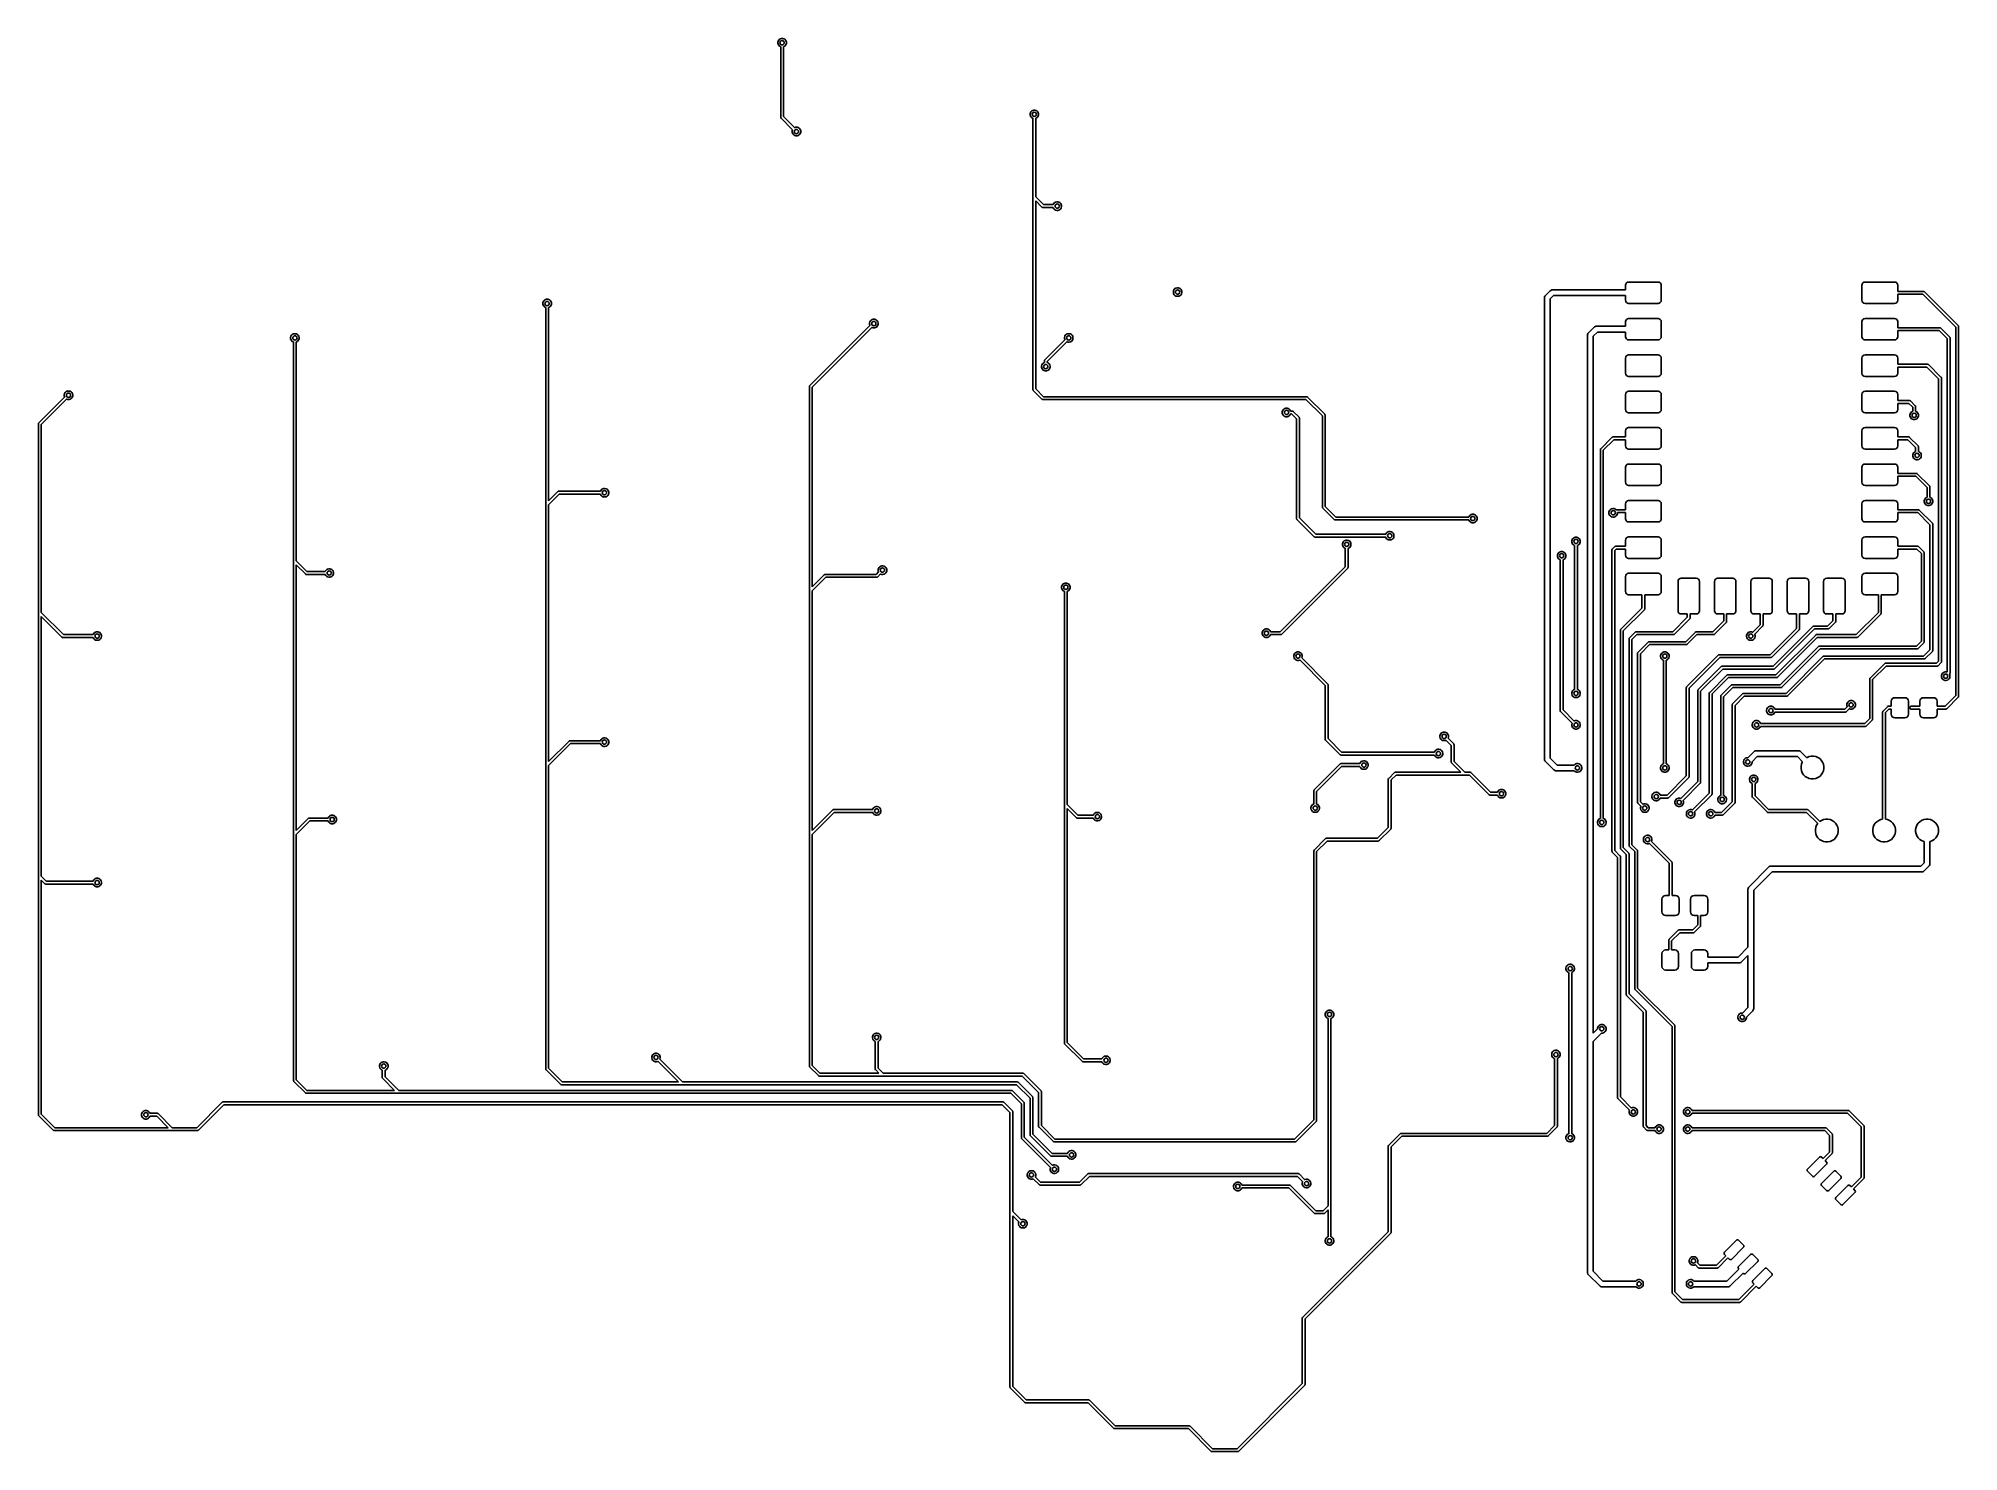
# Model space of a CAD drawing. Extents: x 0.41 to 5.69, y -3.19 to 0.7.
import ezdxf

# ---------------------------------------------------------------- set-up
doc = ezdxf.new("R2010")
doc.units = 0
doc.header["$MEASUREMENT"] = 0
doc.layers.add('BLACK', color=7, linetype='CONTINUOUS')

msp = doc.modelspace()

# ---------------------------------------------------------------- linework, layer by layer
at = {"layer": 'BLACK', "linetype": 'CONTINUOUS'}
for p, q in [((2.445, 0.6866), (2.4458, 0.6896)), ((2.445, 0.6835), (2.445, 0.6866)), ((2.4458, 0.6896), (2.4473, 0.6922)), ((2.4473, 0.6922), (2.4495, 0.6944)), ((2.4495, 0.6944), (2.4522, 0.696)), ((2.4522, 0.696), (2.4552, 0.6967)), ((2.4552, 0.6967), (2.4582, 0.6967)), ((2.4582, 0.6967), (2.4612, 0.696)), ((2.4612, 0.696), (2.4639, 0.6944)), ((2.4639, 0.6944), (2.4661, 0.6922)), ((2.4661, 0.6922), (2.4676, 0.6896)), ((2.4676, 0.6896), (2.4684, 0.6866)), ((2.4684, 0.6866), (2.4684, 0.6835)), ((2.4458, 0.6805), (2.445, 0.6835)), ((2.4473, 0.6778), (2.4458, 0.6805)), ((2.4495, 0.6757), (2.4473, 0.6778)), ((2.4522, 0.6741), (2.4495, 0.6757)), ((2.4528, 0.674), (2.4522, 0.6741)), ((2.4528, 0.4803), (2.4528, 0.674)), ((2.4612, 0.6741), (2.4606, 0.674)), ((2.4606, 0.674), (2.4606, 0.4819)), ((2.4639, 0.6757), (2.4612, 0.6741)), ((2.4661, 0.6778), (2.4639, 0.6757)), ((2.4676, 0.6805), (2.4661, 0.6778)), ((2.4684, 0.6835), (2.4676, 0.6805)), ((2.4528, 0.4795), (2.4528, 0.4803)), ((2.4534, 0.4781), (2.4528, 0.4795)), ((2.4539, 0.4775), (2.4534, 0.4781)), ((2.4855, 0.446), (2.4539, 0.4775)), ((2.4606, 0.4819), (2.491, 0.4516)), ((3.1379, 0.4897), (3.1387, 0.4927)), ((3.1379, 0.4866), (3.1379, 0.4897)), ((3.1387, 0.4837), (3.1379, 0.4866)), ((3.1387, 0.4927), (3.1402, 0.4954)), ((3.1402, 0.481), (3.1387, 0.4837)), ((3.1402, 0.4954), (3.1424, 0.4976)), ((3.1424, 0.4788), (3.1402, 0.481)), ((3.1424, 0.4976), (3.1451, 0.4991)), ((3.1451, 0.4773), (3.1424, 0.4788)), ((3.1451, 0.4991), (3.1481, 0.4999)), ((3.1457, 0.4771), (3.1451, 0.4773)), ((3.1457, 0.2677), (3.1457, 0.4771)), ((3.1481, 0.4999), (3.1511, 0.4999)), ((3.1511, 0.4999), (3.1541, 0.4991)), ((3.1541, 0.4773), (3.1535, 0.4771)), ((3.1535, 0.4771), (3.1535, 0.2677)), ((3.1541, 0.4991), (3.1568, 0.4976)), ((3.1568, 0.4788), (3.1541, 0.4773)), ((3.1568, 0.4976), (3.159, 0.4954)), ((3.159, 0.481), (3.1568, 0.4788)), ((3.159, 0.4954), (3.1605, 0.4927)), ((3.1605, 0.4837), (3.159, 0.481)), ((3.1605, 0.4927), (3.1613, 0.4897)), ((3.1613, 0.4866), (3.1605, 0.4837)), ((3.1613, 0.4897), (3.1613, 0.4866)), ((2.4844, 0.4425), (2.4852, 0.4455)), ((2.4844, 0.4394), (2.4844, 0.4425)), ((2.4852, 0.4364), (2.4844, 0.4394)), ((2.4852, 0.4455), (2.4855, 0.446)), ((2.4867, 0.4338), (2.4852, 0.4364)), ((2.4889, 0.4316), (2.4867, 0.4338)), ((2.4915, 0.43), (2.4889, 0.4316)), ((2.491, 0.4516), (2.4915, 0.4519)), ((2.4915, 0.4519), (2.4945, 0.4527)), ((2.4945, 0.4292), (2.4915, 0.43)), ((2.4945, 0.4527), (2.4976, 0.4527)), ((2.4976, 0.4292), (2.4945, 0.4292)), ((2.4976, 0.4527), (2.5006, 0.4519)), ((2.5006, 0.43), (2.4976, 0.4292)), ((2.5006, 0.4519), (2.5033, 0.4503)), ((2.5033, 0.4316), (2.5006, 0.43)), ((2.5033, 0.4503), (2.5054, 0.4481)), ((2.5054, 0.4338), (2.5033, 0.4316)), ((2.5054, 0.4481), (2.507, 0.4455)), ((2.507, 0.4364), (2.5054, 0.4338)), ((2.507, 0.4455), (2.5078, 0.4425)), ((2.5078, 0.4394), (2.507, 0.4364)), ((2.5078, 0.4425), (2.5078, 0.4394)), ((3.1457, -0.2677), (3.1457, 0.2677)), ((3.1535, 0.2677), (3.1535, 0.2615)), ((3.1535, 0.2615), (3.1749, 0.2402)), ((3.1704, 0.2334), (3.1535, 0.2503)), ((3.1535, 0.2503), (3.1535, -0.2661)), ((3.171, 0.2329), (3.1704, 0.2334)), ((3.1725, 0.2324), (3.171, 0.2329)), ((3.1732, 0.2323), (3.1725, 0.2324)), ((3.2015, 0.2323), (3.1732, 0.2323)), ((3.1749, 0.2402), (3.2015, 0.2402)), ((3.2015, 0.2402), (3.2017, 0.2407)), ((3.2017, 0.2317), (3.2015, 0.2323)), ((3.2017, 0.2407), (3.2032, 0.2434)), ((3.2032, 0.229), (3.2017, 0.2317)), ((3.2032, 0.2434), (3.2054, 0.2456)), ((3.2054, 0.2269), (3.2032, 0.229)), ((3.2054, 0.2456), (3.2081, 0.2471)), ((3.2081, 0.2253), (3.2054, 0.2269)), ((3.2081, 0.2471), (3.2111, 0.2479)), ((3.2111, 0.2245), (3.2081, 0.2253)), ((3.2111, 0.2479), (3.2141, 0.2479)), ((3.2141, 0.2245), (3.2111, 0.2245)), ((3.2141, 0.2479), (3.2171, 0.2471)), ((3.2171, 0.2253), (3.2141, 0.2245)), ((3.2171, 0.2471), (3.2198, 0.2456)), ((3.2198, 0.2269), (3.2171, 0.2253)), ((3.2198, 0.2456), (3.222, 0.2434)), ((3.222, 0.229), (3.2198, 0.2269)), ((3.222, 0.2434), (3.2235, 0.2407)), ((3.2235, 0.2317), (3.222, 0.229)), ((3.2235, 0.2407), (3.2243, 0.2378)), ((3.2243, 0.2347), (3.2235, 0.2317)), ((3.2243, 0.2378), (3.2243, 0.2347)), ((3.5316, 0.0015), (3.5324, 0.0045)), ((3.5316, -0.0015), (3.5316, 0.0015)), ((3.5324, 0.0045), (3.5339, 0.0072)), ((3.5339, 0.0072), (3.5361, 0.0094)), ((3.5361, 0.0094), (3.5388, 0.0109)), ((3.5388, 0.0109), (3.5418, 0.0117)), ((3.5418, 0.0117), (3.5448, 0.0117)), ((3.5448, 0.0117), (3.5478, 0.0109)), ((3.5478, 0.0109), (3.5505, 0.0094)), ((3.5505, 0.0094), (3.5527, 0.0072)), ((3.5527, 0.0072), (3.5542, 0.0045)), ((3.5542, 0.0045), (3.555, 0.0015)), ((3.555, 0.0015), (3.555, -0.0015)), ((4.5535, -0.0102), (4.5673, 0.0036)), ((4.5673, 0.0036), (4.5685, 0.0046)), ((4.5685, 0.0046), (4.5713, 0.0058)), ((4.5713, 0.0058), (4.5728, 0.0059)), ((4.5728, 0.0059), (4.7736, 0.0059)), ((4.7736, 0.0187), (4.7743, 0.0221)), ((4.7736, 0.0059), (4.7736, 0.0187)), ((4.7743, 0.0221), (4.7762, 0.025)), ((4.7762, 0.025), (4.7791, 0.0269)), ((4.7791, 0.0269), (4.7825, 0.0276)), ((4.7825, 0.0276), (4.8632, 0.0276)), ((4.8632, 0.0276), (4.8666, 0.0269)), ((4.8666, 0.0269), (4.8695, 0.025)), ((4.8695, 0.025), (4.8714, 0.0221)), ((4.8714, 0.0221), (4.872, 0.0187)), ((4.872, 0.0187), (4.872, -0.0226)), ((5.4232, 0.0187), (5.4239, 0.0221)), ((5.4232, -0.0226), (5.4232, 0.0187)), ((5.4239, 0.0221), (5.4258, 0.025)), ((5.4258, 0.025), (5.4287, 0.0269)), ((5.4287, 0.0269), (5.4321, 0.0276)), ((5.4321, 0.0276), (5.5128, 0.0276)), ((5.5128, 0.0276), (5.5162, 0.0269)), ((5.5162, 0.0269), (5.5191, 0.025)), ((5.5191, 0.025), (5.521, 0.0221)), ((5.521, 0.0221), (5.5217, 0.0187)), ((5.5217, 0.0187), (5.5217, 0.002)), ((5.5217, 0.002), (5.5925, 0.002)), ((5.5925, 0.002), (5.5933, 0.0019)), ((5.5933, 0.0019), (5.5947, 0.0013)), ((5.5947, 0.0013), (5.5953, 0.0008)), ((5.5953, 0.0008), (5.6878, -0.0917)), ((1.7993, -0.03), (1.8001, -0.027)), ((1.7993, -0.033), (1.7993, -0.03)), ((1.8001, -0.036), (1.7993, -0.033)), ((1.8001, -0.027), (1.8017, -0.0243)), ((1.8017, -0.0387), (1.8001, -0.036)), ((1.8017, -0.0243), (1.8038, -0.0221)), ((1.8038, -0.0409), (1.8017, -0.0387)), ((1.8038, -0.0221), (1.8065, -0.0206)), ((1.8065, -0.0424), (1.8038, -0.0409)), ((1.8065, -0.0206), (1.8095, -0.0198)), ((1.8071, -0.0426), (1.8065, -0.0424)), ((1.8071, -0.5827), (1.8071, -0.0426)), ((1.8095, -0.0198), (1.8126, -0.0198)), ((1.8126, -0.0198), (1.8155, -0.0206)), ((1.8155, -0.0424), (1.815, -0.0426)), ((1.815, -0.0426), (1.815, -0.5732)), ((1.8155, -0.0206), (1.8182, -0.0221)), ((1.8182, -0.0409), (1.8155, -0.0424)), ((1.8182, -0.0221), (1.8204, -0.0243)), ((1.8204, -0.0387), (1.8182, -0.0409)), ((1.8204, -0.0243), (1.8219, -0.027)), ((1.8219, -0.036), (1.8204, -0.0387)), ((1.8219, -0.027), (1.8227, -0.03)), ((1.8227, -0.033), (1.8219, -0.036)), ((1.8227, -0.03), (1.8227, -0.033)), ((3.5324, -0.0045), (3.5316, -0.0015)), ((3.5339, -0.0072), (3.5324, -0.0045)), ((3.5361, -0.0094), (3.5339, -0.0072)), ((3.5388, -0.0109), (3.5361, -0.0094)), ((3.5418, -0.0117), (3.5388, -0.0109)), ((3.5448, -0.0117), (3.5418, -0.0117)), ((3.5478, -0.0109), (3.5448, -0.0117)), ((3.5505, -0.0094), (3.5478, -0.0109)), ((3.5527, -0.0072), (3.5505, -0.0094)), ((3.5542, -0.0045), (3.5527, -0.0072)), ((3.555, -0.0015), (3.5542, -0.0045)), ((4.5512, -0.0157), (4.5513, -0.0142)), ((4.5512, -1.2047), (4.5512, -0.0157)), ((4.5513, -0.0142), (4.5525, -0.0114)), ((4.5525, -0.0114), (4.5535, -0.0102)), ((4.5761, -0.0098), (4.5669, -0.019)), ((4.5669, -0.019), (4.5669, -1.2047)), ((4.7736, -0.0098), (4.5761, -0.0098)), ((4.7736, -0.0226), (4.7736, -0.0098)), ((4.7743, -0.026), (4.7736, -0.0226)), ((4.7762, -0.0289), (4.7743, -0.026)), ((4.7791, -0.0308), (4.7762, -0.0289)), ((4.7825, -0.0315), (4.7791, -0.0308)), ((4.8632, -0.0315), (4.7825, -0.0315)), ((4.8666, -0.0308), (4.8632, -0.0315)), ((4.8695, -0.0289), (4.8666, -0.0308)), ((4.8714, -0.026), (4.8695, -0.0289)), ((4.872, -0.0226), (4.8714, -0.026)), ((5.4239, -0.026), (5.4232, -0.0226)), ((5.4258, -0.0289), (5.4239, -0.026)), ((5.4287, -0.0308), (5.4258, -0.0289)), ((5.4321, -0.0315), (5.4287, -0.0308)), ((5.5128, -0.0315), (5.4321, -0.0315)), ((5.5162, -0.0308), (5.5128, -0.0315)), ((5.5191, -0.0289), (5.5162, -0.0308)), ((5.521, -0.026), (5.5191, -0.0289)), ((5.5217, -0.0226), (5.521, -0.026)), ((5.5909, -0.0059), (5.5217, -0.0059)), ((5.5217, -0.0059), (5.5217, -0.0226)), ((5.6811, -0.0961), (5.5909, -0.0059)), ((2.5326, -0.2571), (2.6981, -0.0917)), ((2.7036, -0.0972), (2.5394, -0.2615)), ((2.697, -0.0851), (2.6977, -0.0821)), ((2.697, -0.0882), (2.697, -0.0851)), ((2.6977, -0.0911), (2.697, -0.0882)), ((2.6977, -0.0821), (2.6993, -0.0794)), ((2.6981, -0.0917), (2.6977, -0.0911)), ((2.6993, -0.0794), (2.7015, -0.0772)), ((2.7015, -0.0772), (2.7041, -0.0757)), ((2.7041, -0.0975), (2.7036, -0.0972)), ((2.7041, -0.0757), (2.7071, -0.0749)), ((2.7071, -0.0983), (2.7041, -0.0975)), ((2.7071, -0.0749), (2.7102, -0.0749)), ((2.7102, -0.0983), (2.7071, -0.0983)), ((2.7102, -0.0749), (2.7132, -0.0757)), ((2.7132, -0.0975), (2.7102, -0.0983)), ((2.7132, -0.0757), (2.7159, -0.0772)), ((2.7159, -0.096), (2.7132, -0.0975)), ((2.7159, -0.0772), (2.718, -0.0794)), ((2.718, -0.0938), (2.7159, -0.096)), ((2.718, -0.0794), (2.7196, -0.0821)), ((2.7196, -0.0911), (2.718, -0.0938)), ((2.7196, -0.0821), (2.7204, -0.0851)), ((2.7204, -0.0882), (2.7196, -0.0911)), ((2.7204, -0.0851), (2.7204, -0.0882)), ((4.6716, -0.1125), (4.6877, -0.0964)), ((4.6877, -0.0964), (4.6889, -0.0954)), ((4.6889, -0.0954), (4.6918, -0.0942)), ((4.6918, -0.0942), (4.6933, -0.0941)), ((4.6933, -0.0941), (4.7736, -0.0941)), ((4.7736, -0.0813), (4.7743, -0.0779)), ((4.7736, -0.0941), (4.7736, -0.0813)), ((4.7743, -0.0779), (4.7762, -0.075)), ((4.7762, -0.075), (4.7791, -0.0731)), ((4.7791, -0.0731), (4.7825, -0.0724)), ((4.7825, -0.0724), (4.8632, -0.0724)), ((4.8632, -0.0724), (4.8666, -0.0731)), ((4.8666, -0.0731), (4.8695, -0.075)), ((4.8695, -0.075), (4.8714, -0.0779)), ((4.8714, -0.0779), (4.872, -0.0813)), ((4.872, -0.0813), (4.872, -0.1226)), ((5.4232, -0.0813), (5.4239, -0.0779)), ((5.4232, -0.1226), (5.4232, -0.0813)), ((5.4239, -0.0779), (5.4258, -0.075)), ((5.4258, -0.075), (5.4287, -0.0731)), ((5.4287, -0.0731), (5.4321, -0.0724)), ((5.4321, -0.0724), (5.5128, -0.0724)), ((5.5128, -0.0724), (5.5162, -0.0731)), ((5.5162, -0.0731), (5.5191, -0.075)), ((5.5191, -0.075), (5.521, -0.0779)), ((5.521, -0.0779), (5.5217, -0.0813)), ((5.5217, -0.0813), (5.5217, -0.098)), ((5.5217, -0.098), (5.6374, -0.098)), ((5.6374, -0.098), (5.6382, -0.0981)), ((5.6382, -0.0981), (5.6396, -0.0987)), ((5.6396, -0.0987), (5.6402, -0.0992)), ((5.6402, -0.0992), (5.6642, -0.1232)), ((5.6811, -1.1086), (5.6811, -0.0961)), ((5.6878, -0.0917), (5.6883, -0.0923)), ((5.6883, -0.0923), (5.6889, -0.0937)), ((5.6889, -0.0937), (5.689, -0.0945)), ((5.689, -0.0945), (5.689, -1.1102)), ((1.1064, -0.1244), (1.1072, -0.1215)), ((1.1064, -0.1275), (1.1064, -0.1244)), ((1.1072, -0.1305), (1.1064, -0.1275)), ((1.1072, -0.1215), (1.1087, -0.1188)), ((1.1087, -0.1332), (1.1072, -0.1305)), ((1.1087, -0.1188), (1.1109, -0.1166)), ((1.1109, -0.1354), (1.1087, -0.1332)), ((1.1109, -0.1166), (1.1136, -0.1151)), ((1.1136, -0.1369), (1.1109, -0.1354)), ((1.1136, -0.1151), (1.1166, -0.1143)), ((1.1142, -0.1371), (1.1136, -0.1369)), ((1.1142, -0.7402), (1.1142, -0.1371)), ((1.1166, -0.1143), (1.1197, -0.1143)), ((1.1197, -0.1143), (1.1226, -0.1151)), ((1.1226, -0.1369), (1.122, -0.1371)), ((1.122, -0.1371), (1.122, -0.7385)), ((1.1226, -0.1151), (1.1253, -0.1166)), ((1.1253, -0.1354), (1.1226, -0.1369)), ((1.1253, -0.1166), (1.1275, -0.1188)), ((1.1275, -0.1332), (1.1253, -0.1354)), ((1.1275, -0.1188), (1.129, -0.1215)), ((1.129, -0.1305), (1.1275, -0.1332)), ((1.129, -0.1215), (1.1298, -0.1244)), ((1.1298, -0.1275), (1.129, -0.1305)), ((1.1298, -0.1244), (1.1298, -0.1275)), ((3.1783, -0.1862), (3.2335, -0.131)), ((3.2391, -0.1366), (3.185, -0.1906)), ((3.2324, -0.1244), (3.2332, -0.1215)), ((3.2324, -0.1275), (3.2324, -0.1244)), ((3.2332, -0.1305), (3.2324, -0.1275)), ((3.2332, -0.1215), (3.2347, -0.1188)), ((3.2335, -0.131), (3.2332, -0.1305)), ((3.2347, -0.1188), (3.2369, -0.1166)), ((3.2369, -0.1166), (3.2396, -0.1151)), ((3.2396, -0.1369), (3.2391, -0.1366)), ((3.2396, -0.1151), (3.2426, -0.1143)), ((3.2426, -0.1377), (3.2396, -0.1369)), ((3.2426, -0.1143), (3.2456, -0.1143)), ((3.2456, -0.1377), (3.2426, -0.1377)), ((3.2456, -0.1143), (3.2486, -0.1151)), ((3.2486, -0.1369), (3.2456, -0.1377)), ((3.2486, -0.1151), (3.2513, -0.1166)), ((3.2513, -0.1354), (3.2486, -0.1369)), ((3.2513, -0.1166), (3.2535, -0.1188)), ((3.2535, -0.1332), (3.2513, -0.1354)), ((3.2535, -0.1188), (3.255, -0.1215)), ((3.255, -0.1305), (3.2535, -0.1332)), ((3.255, -0.1215), (3.2558, -0.1244)), ((3.2558, -0.1275), (3.255, -0.1305)), ((3.2558, -0.1244), (3.2558, -0.1275)), ((4.6693, -0.1181), (4.6694, -0.1166)), ((4.6693, -1.5591), (4.6693, -0.1181)), ((4.6694, -0.1166), (4.6706, -0.1137)), ((4.6706, -0.1137), (4.6716, -0.1125)), ((4.6966, -0.1098), (4.685, -0.1214)), ((4.685, -0.1214), (4.685, -1.5591)), ((4.7736, -0.1098), (4.6966, -0.1098)), ((4.7736, -0.1226), (4.7736, -0.1098)), ((4.7743, -0.126), (4.7736, -0.1226)), ((4.7762, -0.1289), (4.7743, -0.126)), ((4.7791, -0.1308), (4.7762, -0.1289)), ((4.7825, -0.1315), (4.7791, -0.1308)), ((4.8632, -0.1315), (4.7825, -0.1315)), ((4.8666, -0.1308), (4.8632, -0.1315)), ((4.8695, -0.1289), (4.8666, -0.1308)), ((4.8714, -0.126), (4.8695, -0.1289)), ((4.872, -0.1226), (4.8714, -0.126)), ((5.4239, -0.126), (5.4232, -0.1226)), ((5.4258, -0.1289), (5.4239, -0.126)), ((5.4287, -0.1308), (5.4258, -0.1289)), ((5.4321, -0.1315), (5.4287, -0.1308)), ((5.5128, -0.1315), (5.4321, -0.1315)), ((5.5162, -0.1308), (5.5128, -0.1315)), ((5.5191, -0.1289), (5.5162, -0.1308)), ((5.521, -0.126), (5.5191, -0.1289)), ((5.5217, -0.1226), (5.521, -0.126)), ((5.6358, -0.1059), (5.5217, -0.1059)), ((5.5217, -0.1059), (5.5217, -0.1226)), ((5.6575, -0.1276), (5.6358, -0.1059)), ((5.6575, -1.044), (5.6575, -0.1276)), ((5.6642, -0.1232), (5.6647, -0.1238)), ((5.6647, -0.1238), (5.6647, -0.1238)), ((5.6647, -0.1238), (5.6653, -0.1252)), ((5.6653, -0.1252), (5.6654, -0.126)), ((5.6654, -0.126), (5.6654, -1.0472)), ((3.1694, -0.2032), (3.1702, -0.2002)), ((3.1694, -0.2063), (3.1694, -0.2032)), ((3.1702, -0.2092), (3.1694, -0.2063)), ((3.1702, -0.2002), (3.1717, -0.1975)), ((3.1717, -0.2119), (3.1702, -0.2092)), ((3.1717, -0.1975), (3.1739, -0.1954)), ((3.1739, -0.1954), (3.1766, -0.1938)), ((3.1766, -0.1938), (3.1772, -0.1937)), ((3.1772, -0.1882), (3.1778, -0.1868)), ((3.1772, -0.189), (3.1772, -0.1882)), ((3.1772, -0.1937), (3.1772, -0.189)), ((3.1778, -0.1868), (3.1783, -0.1862)), ((3.185, -0.1906), (3.185, -0.1937)), ((3.185, -0.1937), (3.1856, -0.1938)), ((3.1856, -0.1938), (3.1883, -0.1954)), ((3.1883, -0.1954), (3.1905, -0.1975)), ((3.1905, -0.1975), (3.192, -0.2002)), ((3.192, -0.2092), (3.1905, -0.2119)), ((3.192, -0.2002), (3.1928, -0.2032)), ((3.1928, -0.2063), (3.192, -0.2092)), ((3.1928, -0.2032), (3.1928, -0.2063)), ((4.7736, -0.1813), (4.7743, -0.1779)), ((4.7736, -0.2226), (4.7736, -0.1813)), ((4.7743, -0.1779), (4.7762, -0.175)), ((4.7762, -0.175), (4.7791, -0.1731)), ((4.7791, -0.1731), (4.7825, -0.1724)), ((4.7825, -0.1724), (4.8632, -0.1724)), ((4.8632, -0.1724), (4.8666, -0.1731)), ((4.8666, -0.1731), (4.8695, -0.175)), ((4.8695, -0.175), (4.8714, -0.1779)), ((4.8714, -0.1779), (4.872, -0.1813)), ((4.872, -0.1813), (4.872, -0.2226)), ((5.4232, -0.1813), (5.4239, -0.1779)), ((5.4232, -0.2226), (5.4232, -0.1813)), ((5.4239, -0.1779), (5.4258, -0.175)), ((5.4258, -0.175), (5.4287, -0.1731)), ((5.4287, -0.1731), (5.4321, -0.1724)), ((5.4321, -0.1724), (5.5128, -0.1724)), ((5.5128, -0.1724), (5.5162, -0.1731)), ((5.5162, -0.1731), (5.5191, -0.175)), ((5.5191, -0.175), (5.521, -0.1779)), ((5.521, -0.1779), (5.5217, -0.1813)), ((5.5217, -0.1813), (5.5217, -0.198)), ((5.5217, -0.198), (5.6035, -0.198)), ((5.6019, -0.2059), (5.5217, -0.2059)), ((5.5217, -0.2059), (5.5217, -0.2226)), ((5.6339, -0.2379), (5.6019, -0.2059)), ((5.6035, -0.198), (5.6043, -0.1981)), ((5.6043, -0.1981), (5.6057, -0.1987)), ((5.6057, -0.1987), (5.6063, -0.1992)), ((5.6063, -0.1992), (5.6406, -0.2334)), ((2.5315, -0.2598), (2.5316, -0.2591)), ((2.5315, -0.8189), (2.5315, -0.2598)), ((2.5316, -0.2591), (2.5322, -0.2577)), ((2.5322, -0.2577), (2.5326, -0.2571)), ((2.5394, -0.2615), (2.5394, -0.8094)), ((3.1739, -0.2141), (3.1717, -0.2119)), ((3.1766, -0.2156), (3.1739, -0.2141)), ((3.1796, -0.2164), (3.1766, -0.2156)), ((3.1826, -0.2164), (3.1796, -0.2164)), ((3.1856, -0.2156), (3.1826, -0.2164)), ((3.1883, -0.2141), (3.1856, -0.2156)), ((3.1905, -0.2119), (3.1883, -0.2141)), ((4.7743, -0.226), (4.7736, -0.2226)), ((4.7762, -0.2289), (4.7743, -0.226)), ((4.7791, -0.2308), (4.7762, -0.2289)), ((4.7825, -0.2315), (4.7791, -0.2308)), ((4.8632, -0.2315), (4.7825, -0.2315)), ((4.8666, -0.2308), (4.8632, -0.2315)), ((4.8695, -0.2289), (4.8666, -0.2308)), ((4.8714, -0.226), (4.8695, -0.2289)), ((4.872, -0.2226), (4.8714, -0.226)), ((5.4239, -0.226), (5.4232, -0.2226)), ((5.4258, -0.2289), (5.4239, -0.226)), ((5.4287, -0.2308), (5.4258, -0.2289)), ((5.4321, -0.2315), (5.4287, -0.2308)), ((5.5128, -0.2315), (5.4321, -0.2315)), ((5.5162, -0.2308), (5.5128, -0.2315)), ((5.5191, -0.2289), (5.5162, -0.2308)), ((5.521, -0.226), (5.5191, -0.2289)), ((5.5217, -0.2226), (5.521, -0.226)), ((5.6339, -1.0141), (5.6339, -0.2379)), ((5.6406, -0.2334), (5.6411, -0.234)), ((5.6411, -0.234), (5.6417, -0.2355)), ((5.6417, -0.2355), (5.6417, -0.2362)), ((5.6417, -0.2362), (5.6417, -1.0157)), ((0.4145, -0.3594), (0.4855, -0.2885)), ((0.491, -0.2941), (0.4213, -0.3638)), ((0.4844, -0.2819), (0.4852, -0.2789)), ((0.4844, -0.285), (0.4844, -0.2819)), ((0.4852, -0.288), (0.4844, -0.285)), ((0.4852, -0.2789), (0.4867, -0.2763)), ((0.4855, -0.2885), (0.4852, -0.288)), ((0.4867, -0.2763), (0.4889, -0.2741)), ((0.4889, -0.2741), (0.4915, -0.2726)), ((0.4915, -0.2944), (0.491, -0.2941)), ((0.4915, -0.2726), (0.4945, -0.2718)), ((0.4945, -0.2952), (0.4915, -0.2944)), ((0.4945, -0.2718), (0.4976, -0.2718)), ((0.4976, -0.2952), (0.4945, -0.2952)), ((0.4976, -0.2718), (0.5006, -0.2726)), ((0.5006, -0.2944), (0.4976, -0.2952)), ((0.5006, -0.2726), (0.5033, -0.2741)), ((0.5033, -0.2928), (0.5006, -0.2944)), ((0.5033, -0.2741), (0.5054, -0.2763)), ((0.5054, -0.2907), (0.5033, -0.2928)), ((0.5054, -0.2763), (0.507, -0.2789)), ((0.507, -0.288), (0.5054, -0.2907)), ((0.507, -0.2789), (0.5078, -0.2819)), ((0.5078, -0.285), (0.507, -0.288)), ((0.5078, -0.2819), (0.5078, -0.285)), ((3.1457, -0.2685), (3.1457, -0.2677)), ((3.1463, -0.2699), (3.1457, -0.2685)), ((3.1468, -0.2705), (3.1463, -0.2699)), ((3.1704, -0.2941), (3.1468, -0.2705)), ((3.1535, -0.2661), (3.1749, -0.2874)), ((3.171, -0.2946), (3.1704, -0.2941)), ((3.1725, -0.2952), (3.171, -0.2946)), ((3.1732, -0.2953), (3.1725, -0.2952)), ((3.896, -0.2953), (3.1732, -0.2953)), ((3.1749, -0.2874), (3.8976, -0.2874)), ((3.9409, -0.3402), (3.896, -0.2953)), ((3.8976, -0.2874), (3.8984, -0.2875)), ((3.8984, -0.2875), (3.8998, -0.2881)), ((3.8998, -0.2881), (3.9004, -0.2886)), ((3.9004, -0.2886), (3.9477, -0.3358)), ((4.7736, -0.2813), (4.7743, -0.2779)), ((4.7736, -0.3226), (4.7736, -0.2813)), ((4.7743, -0.2779), (4.7762, -0.275)), ((4.7762, -0.275), (4.7791, -0.2731)), ((4.7791, -0.2731), (4.7825, -0.2724)), ((4.7825, -0.2724), (4.8632, -0.2724)), ((4.8632, -0.2724), (4.8666, -0.2731)), ((4.8666, -0.2731), (4.8695, -0.275)), ((4.8695, -0.275), (4.8714, -0.2779)), ((4.8714, -0.2779), (4.872, -0.2813)), ((4.872, -0.2813), (4.872, -0.3226)), ((5.4232, -0.2813), (5.4239, -0.2779)), ((5.4232, -0.3226), (5.4232, -0.2813)), ((5.4239, -0.2779), (5.4258, -0.275)), ((5.4258, -0.275), (5.4287, -0.2731)), ((5.4287, -0.2731), (5.4321, -0.2724)), ((5.4321, -0.2724), (5.5128, -0.2724)), ((5.5128, -0.2724), (5.5162, -0.2731)), ((5.5162, -0.2731), (5.5191, -0.275)), ((5.5191, -0.275), (5.521, -0.2779)), ((5.521, -0.2779), (5.5217, -0.2813)), ((5.5217, -0.2813), (5.5217, -0.298)), ((5.5217, -0.298), (5.5539, -0.298)), ((5.5523, -0.3059), (5.5217, -0.3059)), ((5.5217, -0.3059), (5.5217, -0.3226)), ((5.563, -0.3166), (5.5523, -0.3059)), ((5.5539, -0.298), (5.5547, -0.2981)), ((5.5547, -0.2981), (5.5561, -0.2987)), ((5.5561, -0.2987), (5.5567, -0.2992)), ((5.5567, -0.2992), (5.5697, -0.3122)), ((5.5697, -0.3122), (5.5702, -0.3128)), ((5.5702, -0.3128), (5.5702, -0.3128)), ((5.5702, -0.3128), (5.5708, -0.3142)), ((5.5708, -0.3142), (5.5709, -0.315)), ((5.5709, -0.315), (5.5709, -0.3275)), ((0.4134, -0.3622), (0.4135, -0.3614)), ((0.4134, -0.3701), (0.4134, -0.3622)), ((0.4135, -0.3614), (0.414, -0.36)), ((0.414, -0.36), (0.4145, -0.3594)), ((0.4213, -0.3638), (0.4213, -0.3701)), ((3.8308, -0.3292), (3.8316, -0.3262)), ((3.8308, -0.3323), (3.8308, -0.3292)), ((3.8316, -0.3352), (3.8308, -0.3323)), ((3.8316, -0.3262), (3.8331, -0.3235)), ((3.8331, -0.3379), (3.8316, -0.3352)), ((3.8331, -0.3235), (3.8353, -0.3213)), ((3.8353, -0.3401), (3.8331, -0.3379)), ((3.8353, -0.3213), (3.838, -0.3198)), ((3.838, -0.3416), (3.8353, -0.3401)), ((3.838, -0.3198), (3.841, -0.319)), ((3.841, -0.3424), (3.838, -0.3416)), ((3.841, -0.319), (3.8441, -0.319)), ((3.8441, -0.3424), (3.841, -0.3424)), ((3.8441, -0.319), (3.847, -0.3198)), ((3.847, -0.3416), (3.8441, -0.3424)), ((3.847, -0.3198), (3.8497, -0.3213)), ((3.8497, -0.3401), (3.847, -0.3416)), ((3.8497, -0.3213), (3.8519, -0.3235)), ((3.8519, -0.3379), (3.8497, -0.3401)), ((3.8519, -0.3235), (3.8534, -0.3262)), ((3.8534, -0.3352), (3.8519, -0.3379)), ((3.8534, -0.3262), (3.8536, -0.3268)), ((3.8536, -0.3346), (3.8534, -0.3352)), ((3.8536, -0.3268), (3.8583, -0.3268)), ((3.8566, -0.3346), (3.8536, -0.3346)), ((3.8701, -0.3481), (3.8566, -0.3346)), ((3.8583, -0.3268), (3.859, -0.3268)), ((3.859, -0.3268), (3.8605, -0.3274)), ((3.8605, -0.3274), (3.8611, -0.3279)), ((3.8611, -0.3279), (3.8768, -0.3437)), ((3.8701, -0.622), (3.8701, -0.3481)), ((3.8768, -0.3437), (3.8773, -0.3443)), ((3.8773, -0.3443), (3.8773, -0.3443)), ((3.8773, -0.3443), (3.8779, -0.3457)), ((3.8779, -0.3457), (3.878, -0.3465)), ((3.878, -0.3465), (3.878, -0.6204)), ((3.9409, -0.5906), (3.9409, -0.3402)), ((3.9477, -0.3358), (3.9482, -0.3364)), ((3.9482, -0.3364), (3.9482, -0.3364)), ((3.9482, -0.3364), (3.9487, -0.3378)), ((3.9487, -0.3378), (3.9488, -0.3386)), ((3.9488, -0.3386), (3.9488, -0.5889)), ((4.7743, -0.326), (4.7736, -0.3226)), ((4.7762, -0.3289), (4.7743, -0.326)), ((4.7791, -0.3308), (4.7762, -0.3289)), ((4.7825, -0.3315), (4.7791, -0.3308)), ((4.8632, -0.3315), (4.7825, -0.3315)), ((4.8666, -0.3308), (4.8632, -0.3315)), ((4.8695, -0.3289), (4.8666, -0.3308)), ((4.8714, -0.326), (4.8695, -0.3289)), ((4.872, -0.3226), (4.8714, -0.326)), ((5.4239, -0.326), (5.4232, -0.3226)), ((5.4258, -0.3289), (5.4239, -0.326)), ((5.4287, -0.3308), (5.4258, -0.3289)), ((5.4321, -0.3315), (5.4287, -0.3308)), ((5.5128, -0.3315), (5.4321, -0.3315)), ((5.5162, -0.3308), (5.5128, -0.3315)), ((5.5191, -0.3289), (5.5162, -0.3308)), ((5.521, -0.326), (5.5191, -0.3289)), ((5.5217, -0.3226), (5.521, -0.326)), ((5.5552, -0.337), (5.556, -0.3341)), ((5.5552, -0.3401), (5.5552, -0.337)), ((5.556, -0.3431), (5.5552, -0.3401)), ((5.556, -0.3341), (5.5576, -0.3314)), ((5.5576, -0.3458), (5.556, -0.3431)), ((5.5576, -0.3314), (5.5597, -0.3292)), ((5.5597, -0.348), (5.5576, -0.3458)), ((5.5597, -0.3292), (5.5624, -0.3277)), ((5.5624, -0.3495), (5.5597, -0.348)), ((5.5624, -0.3277), (5.563, -0.3275)), ((5.5654, -0.3503), (5.5624, -0.3495)), ((5.563, -0.3275), (5.563, -0.3166)), ((5.5685, -0.3503), (5.5654, -0.3503)), ((5.5714, -0.3495), (5.5685, -0.3503)), ((5.5709, -0.3275), (5.5714, -0.3277)), ((5.5714, -0.3277), (5.5741, -0.3292)), ((5.5741, -0.348), (5.5714, -0.3495)), ((5.5741, -0.3292), (5.5763, -0.3314)), ((5.5763, -0.3458), (5.5741, -0.348)), ((5.5763, -0.3314), (5.5778, -0.3341)), ((5.5778, -0.3431), (5.5763, -0.3458)), ((5.5778, -0.3341), (5.5786, -0.337)), ((5.5786, -0.3401), (5.5778, -0.3431)), ((5.5786, -0.337), (5.5786, -0.3401)), ((0.4134, -0.8819), (0.4134, -0.3701)), ((0.4213, -0.3701), (0.4213, -0.8803)), ((4.7059, -0.4303), (4.7374, -0.3988)), ((4.7414, -0.4059), (4.7126, -0.4347)), ((4.7374, -0.3988), (4.738, -0.3983)), ((4.738, -0.3983), (4.7394, -0.3977)), ((4.7394, -0.3977), (4.7409, -0.3977)), ((4.7409, -0.3977), (4.7417, -0.398)), ((4.7736, -0.4059), (4.7414, -0.4059)), ((4.7417, -0.398), (4.7736, -0.398)), ((4.7736, -0.3813), (4.7743, -0.3779)), ((4.7736, -0.398), (4.7736, -0.3813)), ((4.7736, -0.4226), (4.7736, -0.4059)), ((4.7743, -0.3779), (4.7762, -0.375)), ((4.7762, -0.375), (4.7791, -0.3731)), ((4.7791, -0.3731), (4.7825, -0.3724)), ((4.7825, -0.3724), (4.8632, -0.3724)), ((4.8632, -0.3724), (4.8666, -0.3731)), ((4.8666, -0.3731), (4.8695, -0.375)), ((4.8695, -0.375), (4.8714, -0.3779)), ((4.8714, -0.3779), (4.872, -0.3813)), ((4.872, -0.3813), (4.872, -0.4226)), ((5.4232, -0.3813), (5.4239, -0.3779)), ((5.4232, -0.4226), (5.4232, -0.3813)), ((5.4239, -0.3779), (5.4258, -0.375)), ((5.4258, -0.375), (5.4287, -0.3731)), ((5.4287, -0.3731), (5.4321, -0.3724)), ((5.4321, -0.3724), (5.5128, -0.3724)), ((5.5128, -0.3724), (5.5162, -0.3731)), ((5.5162, -0.3731), (5.5191, -0.375)), ((5.5191, -0.375), (5.521, -0.3779)), ((5.521, -0.3779), (5.5217, -0.3813)), ((5.5217, -0.3813), (5.5217, -0.398)), ((5.5217, -0.398), (5.5516, -0.398)), ((5.5499, -0.4059), (5.5217, -0.4059)), ((5.5217, -0.4059), (5.5217, -0.4226)), ((5.5709, -0.4268), (5.5499, -0.4059)), ((5.5516, -0.398), (5.5523, -0.3981)), ((5.5523, -0.3981), (5.5538, -0.3987)), ((5.5538, -0.3987), (5.5544, -0.3992)), ((5.5544, -0.3992), (5.5776, -0.4224)), ((4.7047, -0.4331), (4.7048, -0.4323)), ((4.7047, -1.4456), (4.7047, -0.4331)), ((4.7048, -0.4323), (4.7054, -0.4309)), ((4.7054, -0.4309), (4.7059, -0.4303)), ((4.7126, -0.4347), (4.7126, -1.4456)), ((4.7743, -0.426), (4.7736, -0.4226)), ((4.7762, -0.4289), (4.7743, -0.426)), ((4.7791, -0.4308), (4.7762, -0.4289)), ((4.7762, -0.475), (4.7791, -0.4731)), ((4.7825, -0.4315), (4.7791, -0.4308)), ((4.7791, -0.4731), (4.7825, -0.4724)), ((4.8632, -0.4315), (4.7825, -0.4315)), ((4.7825, -0.4724), (4.8632, -0.4724)), ((4.8666, -0.4308), (4.8632, -0.4315)), ((4.8632, -0.4724), (4.8666, -0.4731)), ((4.8695, -0.4289), (4.8666, -0.4308)), ((4.8666, -0.4731), (4.8695, -0.475)), ((4.8714, -0.426), (4.8695, -0.4289)), ((4.872, -0.4226), (4.8714, -0.426)), ((5.4239, -0.426), (5.4232, -0.4226)), ((5.4258, -0.4289), (5.4239, -0.426)), ((5.4287, -0.4308), (5.4258, -0.4289)), ((5.4258, -0.475), (5.4287, -0.4731)), ((5.4321, -0.4315), (5.4287, -0.4308)), ((5.4287, -0.4731), (5.4321, -0.4724)), ((5.5128, -0.4315), (5.4321, -0.4315)), ((5.4321, -0.4724), (5.5128, -0.4724)), ((5.5162, -0.4308), (5.5128, -0.4315)), ((5.5128, -0.4724), (5.5162, -0.4731)), ((5.5191, -0.4289), (5.5162, -0.4308)), ((5.5162, -0.4731), (5.5191, -0.475)), ((5.521, -0.426), (5.5191, -0.4289)), ((5.5217, -0.4226), (5.521, -0.426)), ((5.5631, -0.4473), (5.5639, -0.4443)), ((5.5631, -0.4504), (5.5631, -0.4473)), ((5.5639, -0.4533), (5.5631, -0.4504)), ((5.5639, -0.4443), (5.5654, -0.4416)), ((5.5654, -0.456), (5.5639, -0.4533)), ((5.5654, -0.4416), (5.5676, -0.4394)), ((5.5676, -0.4582), (5.5654, -0.456)), ((5.5676, -0.4394), (5.5703, -0.4379)), ((5.5703, -0.4597), (5.5676, -0.4582)), ((5.5703, -0.4379), (5.5709, -0.4378)), ((5.5733, -0.4605), (5.5703, -0.4597)), ((5.5709, -0.4378), (5.5709, -0.4268)), ((5.5763, -0.4605), (5.5733, -0.4605)), ((5.5793, -0.4597), (5.5763, -0.4605)), ((5.5776, -0.4224), (5.5781, -0.423)), ((5.5781, -0.423), (5.5787, -0.4244)), ((5.5787, -0.4244), (5.5787, -0.4252)), ((5.5787, -0.4252), (5.5787, -0.4378)), ((5.5787, -0.4378), (5.5793, -0.4379)), ((5.5793, -0.4379), (5.582, -0.4394)), ((5.582, -0.4582), (5.5793, -0.4597)), ((5.582, -0.4394), (5.5842, -0.4416)), ((5.5842, -0.456), (5.582, -0.4582)), ((5.5842, -0.4416), (5.5857, -0.4443)), ((5.5857, -0.4533), (5.5842, -0.456)), ((5.5857, -0.4443), (5.5865, -0.4473)), ((5.5865, -0.4504), (5.5857, -0.4533)), ((5.5865, -0.4473), (5.5865, -0.4504)), ((4.7736, -0.4813), (4.7743, -0.4779)), ((4.7736, -0.5226), (4.7736, -0.4813)), ((4.7743, -0.526), (4.7736, -0.5226)), ((4.7743, -0.4779), (4.7762, -0.475)), ((4.7762, -0.5289), (4.7743, -0.526)), ((4.8695, -0.475), (4.8714, -0.4779)), ((4.8714, -0.526), (4.8695, -0.5289)), ((4.8714, -0.4779), (4.872, -0.4813)), ((4.872, -0.5226), (4.8714, -0.526)), ((4.872, -0.4813), (4.872, -0.5226)), ((5.4232, -0.4813), (5.4239, -0.4779)), ((5.4232, -0.5226), (5.4232, -0.4813)), ((5.4239, -0.526), (5.4232, -0.5226)), ((5.4239, -0.4779), (5.4258, -0.475)), ((5.4258, -0.5289), (5.4239, -0.526)), ((5.5191, -0.475), (5.521, -0.4779)), ((5.521, -0.526), (5.5191, -0.5289)), ((5.521, -0.4779), (5.5217, -0.4813)), ((5.5217, -0.5226), (5.521, -0.526)), ((5.5217, -0.4813), (5.5217, -0.498)), ((5.5217, -0.498), (5.5728, -0.498)), ((5.5712, -0.5059), (5.5217, -0.5059)), ((5.5217, -0.5059), (5.5217, -0.5226)), ((5.6024, -0.5371), (5.5712, -0.5059)), ((5.5728, -0.498), (5.5736, -0.4981)), ((5.5736, -0.4981), (5.575, -0.4987)), ((5.575, -0.4987), (5.5756, -0.4992)), ((5.5756, -0.4992), (5.6091, -0.5326)), ((1.815, -0.5732), (1.8397, -0.5484)), ((1.8442, -0.5551), (1.815, -0.5843)), ((1.8397, -0.5484), (1.8403, -0.5479)), ((1.8403, -0.5479), (1.8418, -0.5473)), ((1.8418, -0.5473), (1.8425, -0.5472)), ((1.8425, -0.5472), (1.9574, -0.5472)), ((1.9574, -0.5551), (1.8442, -0.5551)), ((1.9574, -0.5472), (1.9576, -0.5467)), ((1.9576, -0.5557), (1.9574, -0.5551)), ((1.9576, -0.5467), (1.9591, -0.544)), ((1.9591, -0.5584), (1.9576, -0.5557)), ((1.9591, -0.544), (1.9613, -0.5418)), ((1.9613, -0.5606), (1.9591, -0.5584)), ((1.9613, -0.5418), (1.964, -0.5403)), ((1.964, -0.5621), (1.9613, -0.5606)), ((1.964, -0.5403), (1.967, -0.5395)), ((1.967, -0.5629), (1.964, -0.5621)), ((1.967, -0.5395), (1.97, -0.5395)), ((1.97, -0.5629), (1.967, -0.5629)), ((1.97, -0.5395), (1.973, -0.5403)), ((1.973, -0.5621), (1.97, -0.5629)), ((1.973, -0.5403), (1.9757, -0.5418)), ((1.9757, -0.5606), (1.973, -0.5621)), ((1.9757, -0.5418), (1.9779, -0.544)), ((1.9779, -0.5584), (1.9757, -0.5606)), ((1.9779, -0.544), (1.9794, -0.5467)), ((1.9794, -0.5557), (1.9779, -0.5584)), ((1.9794, -0.5467), (1.9802, -0.5496)), ((1.9802, -0.5527), (1.9794, -0.5557)), ((1.9802, -0.5496), (1.9802, -0.5527)), ((4.7736, -0.5813), (4.7743, -0.5779)), ((4.7743, -0.5779), (4.7762, -0.575)), ((4.7791, -0.5308), (4.7762, -0.5289)), ((4.7762, -0.575), (4.7791, -0.5731)), ((4.7825, -0.5315), (4.7791, -0.5308)), ((4.7791, -0.5731), (4.7825, -0.5724)), ((4.8632, -0.5315), (4.7825, -0.5315)), ((4.7825, -0.5724), (4.8632, -0.5724)), ((4.8666, -0.5308), (4.8632, -0.5315)), ((4.8632, -0.5724), (4.8666, -0.5731)), ((4.8695, -0.5289), (4.8666, -0.5308)), ((4.8666, -0.5731), (4.8695, -0.575)), ((4.8695, -0.575), (4.8714, -0.5779)), ((4.8714, -0.5779), (4.872, -0.5813)), ((5.4232, -0.5813), (5.4239, -0.5779)), ((5.4239, -0.5779), (5.4258, -0.575)), ((5.4287, -0.5308), (5.4258, -0.5289)), ((5.4258, -0.575), (5.4287, -0.5731)), ((5.4321, -0.5315), (5.4287, -0.5308)), ((5.4287, -0.5731), (5.4321, -0.5724)), ((5.5128, -0.5315), (5.4321, -0.5315)), ((5.4321, -0.5724), (5.5128, -0.5724)), ((5.5162, -0.5308), (5.5128, -0.5315)), ((5.5128, -0.5724), (5.5162, -0.5731)), ((5.5191, -0.5289), (5.5162, -0.5308)), ((5.5162, -0.5731), (5.5191, -0.575)), ((5.5191, -0.575), (5.521, -0.5779)), ((5.521, -0.5779), (5.5217, -0.5813)), ((5.5946, -0.5733), (5.5954, -0.5703)), ((5.5946, -0.5763), (5.5946, -0.5733)), ((5.5954, -0.5793), (5.5946, -0.5763)), ((5.5954, -0.5703), (5.5969, -0.5676)), ((5.5969, -0.582), (5.5954, -0.5793)), ((5.5969, -0.5676), (5.5991, -0.5654)), ((5.5991, -0.5654), (5.6018, -0.5639)), ((5.6018, -0.5639), (5.6024, -0.5637)), ((5.6024, -0.5637), (5.6024, -0.5371)), ((5.6091, -0.5326), (5.6096, -0.5332)), ((5.6096, -0.5332), (5.6102, -0.5347)), ((5.6102, -0.5347), (5.6102, -0.5354)), ((5.6102, -0.5354), (5.6102, -0.5637)), ((5.6102, -0.5637), (5.6108, -0.5639)), ((5.6108, -0.5639), (5.6135, -0.5654)), ((5.6135, -0.5654), (5.6157, -0.5676)), ((5.6157, -0.5676), (5.6172, -0.5703)), ((5.6172, -0.5793), (5.6157, -0.582)), ((5.6172, -0.5703), (5.618, -0.5733)), ((5.618, -0.5763), (5.6172, -0.5793)), ((5.618, -0.5733), (5.618, -0.5763)), ((1.8071, -1.2992), (1.8071, -0.5827)), ((1.815, -0.5843), (1.815, -1.2897)), ((3.8702, -0.6228), (3.8701, -0.622)), ((3.8707, -0.6242), (3.8702, -0.6228)), ((3.8712, -0.6248), (3.8707, -0.6242)), ((3.9185, -0.6721), (3.8712, -0.6248)), ((3.878, -0.6204), (3.9229, -0.6654)), ((3.941, -0.5913), (3.9409, -0.5906)), ((3.9416, -0.5927), (3.941, -0.5913)), ((3.9421, -0.5933), (3.9416, -0.5927)), ((3.9736, -0.6248), (3.9421, -0.5933)), ((3.9488, -0.5889), (3.978, -0.6181)), ((3.9742, -0.6253), (3.9736, -0.6248)), ((3.9756, -0.6259), (3.9742, -0.6253)), ((3.9764, -0.626), (3.9756, -0.6259)), ((4.3433, -0.626), (3.9764, -0.626)), ((3.978, -0.6181), (4.3433, -0.6181)), ((4.3433, -0.6181), (4.3434, -0.6175)), ((4.3434, -0.6266), (4.3433, -0.626)), ((4.3434, -0.6175), (4.345, -0.6149)), ((4.345, -0.6292), (4.3434, -0.6266)), ((4.345, -0.6149), (4.3471, -0.6127)), ((4.3471, -0.6314), (4.345, -0.6292)), ((4.3471, -0.6127), (4.3498, -0.6111)), ((4.3498, -0.633), (4.3471, -0.6314)), ((4.3498, -0.6111), (4.3528, -0.6103)), ((4.3528, -0.6338), (4.3498, -0.633)), ((4.3528, -0.6103), (4.3559, -0.6103)), ((4.3559, -0.6103), (4.3589, -0.6111)), ((4.3589, -0.633), (4.3559, -0.6338)), ((4.3589, -0.6111), (4.3615, -0.6127)), ((4.3615, -0.6314), (4.3589, -0.633)), ((4.3615, -0.6127), (4.3637, -0.6149)), ((4.3637, -0.6292), (4.3615, -0.6314)), ((4.3637, -0.6149), (4.3652, -0.6175)), ((4.3652, -0.6266), (4.3637, -0.6292)), ((4.3652, -0.6175), (4.366, -0.6205)), ((4.366, -0.6236), (4.3652, -0.6266)), ((4.366, -0.6205), (4.366, -0.6236)), ((4.7284, -0.6048), (4.7292, -0.6018)), ((4.7284, -0.6078), (4.7284, -0.6048)), ((4.7292, -0.6108), (4.7284, -0.6078)), ((4.7292, -0.6018), (4.7308, -0.5991)), ((4.7308, -0.6135), (4.7292, -0.6108)), ((4.7308, -0.5991), (4.733, -0.5969)), ((4.733, -0.6157), (4.7308, -0.6135)), ((4.733, -0.5969), (4.7356, -0.5954)), ((4.7356, -0.6172), (4.733, -0.6157)), ((4.7356, -0.5954), (4.7386, -0.5946)), ((4.7386, -0.618), (4.7356, -0.6172)), ((4.7386, -0.5946), (4.7417, -0.5946)), ((4.7417, -0.618), (4.7386, -0.618)), ((4.7417, -0.5946), (4.7447, -0.5954)), ((4.7447, -0.6172), (4.7417, -0.618)), ((4.7447, -0.5954), (4.7473, -0.5969)), ((4.7473, -0.6157), (4.7447, -0.6172)), ((4.7473, -0.5969), (4.7485, -0.598)), ((4.7495, -0.6135), (4.7473, -0.6157)), ((4.7485, -0.598), (4.7736, -0.598)), ((4.7511, -0.6108), (4.7495, -0.6135)), ((4.7519, -0.6078), (4.7511, -0.6108)), ((4.7736, -0.6059), (4.7519, -0.6059)), ((4.7519, -0.6059), (4.7519, -0.6078)), ((4.7736, -0.598), (4.7736, -0.5813)), ((4.7736, -0.6226), (4.7736, -0.6059)), ((4.7743, -0.626), (4.7736, -0.6226)), ((4.7762, -0.6289), (4.7743, -0.626)), ((4.7791, -0.6308), (4.7762, -0.6289)), ((4.7825, -0.6315), (4.7791, -0.6308)), ((4.8632, -0.6315), (4.7825, -0.6315)), ((4.8666, -0.6308), (4.8632, -0.6315)), ((4.8695, -0.6289), (4.8666, -0.6308)), ((4.8714, -0.626), (4.8695, -0.6289)), ((4.872, -0.6226), (4.8714, -0.626)), ((4.872, -0.5813), (4.872, -0.6226)), ((5.4232, -0.6226), (5.4232, -0.5813)), ((5.4239, -0.626), (5.4232, -0.6226)), ((5.4258, -0.6289), (5.4239, -0.626)), ((5.4287, -0.6308), (5.4258, -0.6289)), ((5.4321, -0.6315), (5.4287, -0.6308)), ((5.5128, -0.6315), (5.4321, -0.6315)), ((5.5162, -0.6308), (5.5128, -0.6315)), ((5.5191, -0.6289), (5.5162, -0.6308)), ((5.521, -0.626), (5.5191, -0.6289)), ((5.5217, -0.6226), (5.521, -0.626)), ((5.5217, -0.5813), (5.5217, -0.598)), ((5.5217, -0.598), (5.5783, -0.598)), ((5.5767, -0.6059), (5.5217, -0.6059)), ((5.5217, -0.6059), (5.5217, -0.6226)), ((5.6102, -0.6394), (5.5767, -0.6059)), ((5.5783, -0.598), (5.5791, -0.5981)), ((5.5791, -0.5981), (5.5805, -0.5987)), ((5.5805, -0.5987), (5.5811, -0.5992)), ((5.5811, -0.5992), (5.617, -0.635)), ((5.5991, -0.5842), (5.5969, -0.582)), ((5.6018, -0.5857), (5.5991, -0.5842)), ((5.6048, -0.5865), (5.6018, -0.5857)), ((5.6078, -0.5865), (5.6048, -0.5865)), ((5.6108, -0.5857), (5.6078, -0.5865)), ((5.6135, -0.5842), (5.6108, -0.5857)), ((5.6157, -0.582), (5.6135, -0.5842)), ((3.9191, -0.6726), (3.9185, -0.6721)), ((3.9195, -0.6727), (3.9191, -0.6726)), ((3.9205, -0.6732), (3.9195, -0.6727)), ((3.9213, -0.6732), (3.9205, -0.6732)), ((4.1149, -0.6732), (3.9213, -0.6732)), ((3.9229, -0.6654), (4.1149, -0.6654)), ((3.997, -0.6884), (3.9985, -0.6857)), ((3.9985, -0.6857), (4.0007, -0.6835)), ((4.0007, -0.6835), (4.0034, -0.682)), ((4.0034, -0.682), (4.0063, -0.6812)), ((4.0063, -0.6812), (4.0094, -0.6812)), ((4.0094, -0.6812), (4.0124, -0.682)), ((4.0124, -0.682), (4.0151, -0.6835)), ((4.0151, -0.6835), (4.0172, -0.6857)), ((4.0172, -0.6857), (4.0188, -0.6884)), ((4.1149, -0.6654), (4.1151, -0.6648)), ((4.1151, -0.6738), (4.1149, -0.6732)), ((4.1151, -0.6648), (4.1166, -0.6621)), ((4.1166, -0.6765), (4.1151, -0.6738)), ((4.1166, -0.6621), (4.1188, -0.6599)), ((4.1188, -0.6787), (4.1166, -0.6765)), ((4.1188, -0.6599), (4.1215, -0.6584)), ((4.1215, -0.6802), (4.1188, -0.6787)), ((4.1215, -0.6584), (4.1244, -0.6576)), ((4.1244, -0.681), (4.1215, -0.6802)), ((4.1244, -0.6576), (4.1275, -0.6576)), ((4.1275, -0.681), (4.1244, -0.681)), ((4.1275, -0.6576), (4.1305, -0.6584)), ((4.1305, -0.6802), (4.1275, -0.681)), ((4.1305, -0.6584), (4.1332, -0.6599)), ((4.1332, -0.6787), (4.1305, -0.6802)), ((4.1332, -0.6599), (4.1354, -0.6621)), ((4.1354, -0.6765), (4.1332, -0.6787)), ((4.1354, -0.6621), (4.1369, -0.6648)), ((4.1369, -0.6738), (4.1354, -0.6765)), ((4.1369, -0.6648), (4.1377, -0.6677)), ((4.1377, -0.6708), (4.1369, -0.6738)), ((4.1377, -0.6677), (4.1377, -0.6708)), ((4.3559, -0.6338), (4.3528, -0.6338)), ((4.6261, -0.6835), (4.6269, -0.6805)), ((4.6261, -0.6866), (4.6261, -0.6835)), ((4.6269, -0.6805), (4.6284, -0.6778)), ((4.6284, -0.6778), (4.6306, -0.6757)), ((4.6306, -0.6757), (4.6333, -0.6741)), ((4.6333, -0.6741), (4.6363, -0.6733)), ((4.6363, -0.6733), (4.6393, -0.6733)), ((4.6393, -0.6733), (4.6423, -0.6741)), ((4.6423, -0.6741), (4.645, -0.6757)), ((4.645, -0.6757), (4.6472, -0.6778)), ((4.6472, -0.6778), (4.6487, -0.6805)), ((4.6487, -0.6805), (4.6495, -0.6835)), ((4.6495, -0.6835), (4.6495, -0.6866)), ((4.7736, -0.6813), (4.7743, -0.6779)), ((4.7736, -0.698), (4.7736, -0.6813)), ((4.7743, -0.6779), (4.7762, -0.675)), ((4.7762, -0.675), (4.7791, -0.6731)), ((4.7791, -0.6731), (4.7825, -0.6724)), ((4.7825, -0.6724), (4.8632, -0.6724)), ((4.8632, -0.6724), (4.8666, -0.6731)), ((4.8666, -0.6731), (4.8695, -0.675)), ((4.8695, -0.675), (4.8714, -0.6779)), ((4.8714, -0.6779), (4.872, -0.6813)), ((4.872, -0.6813), (4.872, -0.7226)), ((5.4232, -0.6813), (5.4239, -0.6779)), ((5.4232, -0.7226), (5.4232, -0.6813)), ((5.4239, -0.6779), (5.4258, -0.675)), ((5.4258, -0.675), (5.4287, -0.6731)), ((5.4287, -0.6731), (5.4321, -0.6724)), ((5.4321, -0.6724), (5.5128, -0.6724)), ((5.5128, -0.6724), (5.5162, -0.6731)), ((5.5162, -0.6731), (5.5191, -0.675)), ((5.5191, -0.675), (5.521, -0.6779)), ((5.521, -0.6779), (5.5217, -0.6813)), ((5.5217, -0.6813), (5.5217, -0.698)), ((5.6102, -0.9826), (5.6102, -0.6394)), ((5.617, -0.635), (5.6174, -0.6356)), ((5.6174, -0.6356), (5.6174, -0.6356)), ((5.6174, -0.6356), (5.618, -0.637)), ((5.618, -0.637), (5.6181, -0.6378)), ((5.6181, -0.6378), (5.6181, -0.9843)), ((1.122, -0.7385), (1.1512, -0.7677)), ((3.9962, -0.6914), (3.997, -0.6884)), ((3.9962, -0.6945), (3.9962, -0.6914)), ((3.997, -0.6974), (3.9962, -0.6945)), ((3.9985, -0.7001), (3.997, -0.6974)), ((4.0007, -0.7023), (3.9985, -0.7001)), ((4.0034, -0.7038), (4.0007, -0.7023)), ((4.0039, -0.704), (4.0034, -0.7038)), ((4.0039, -0.7543), (4.0039, -0.704)), ((4.0124, -0.7038), (4.0118, -0.704)), ((4.0118, -0.704), (4.0118, -0.7559)), ((4.0151, -0.7023), (4.0124, -0.7038)), ((4.0172, -0.7001), (4.0151, -0.7023)), ((4.0188, -0.6974), (4.0172, -0.7001)), ((4.0188, -0.6884), (4.0196, -0.6914)), ((4.0196, -0.6945), (4.0188, -0.6974)), ((4.0196, -0.6914), (4.0196, -0.6945)), ((4.5867, -0.7229), (4.5875, -0.7199)), ((4.5867, -0.726), (4.5867, -0.7229)), ((4.5875, -0.7289), (4.5867, -0.726)), ((4.5875, -0.7199), (4.5891, -0.7172)), ((4.5891, -0.7316), (4.5875, -0.7289)), ((4.5891, -0.7172), (4.5912, -0.715)), ((4.5912, -0.7338), (4.5891, -0.7316)), ((4.5912, -0.715), (4.5939, -0.7135)), ((4.5939, -0.7353), (4.5912, -0.7338)), ((4.5939, -0.7135), (4.5969, -0.7127)), ((4.5945, -0.7355), (4.5939, -0.7353)), ((4.5945, -1.1496), (4.5945, -0.7355)), ((4.5969, -0.7127), (4.6, -0.7127)), ((4.6, -0.7127), (4.6029, -0.7135)), ((4.6029, -0.7353), (4.6024, -0.7355)), ((4.6024, -0.7355), (4.6024, -1.148)), ((4.6029, -0.7135), (4.6056, -0.715)), ((4.6056, -0.7338), (4.6029, -0.7353)), ((4.6056, -0.715), (4.6078, -0.7172)), ((4.6078, -0.7316), (4.6056, -0.7338)), ((4.6078, -0.7172), (4.6093, -0.7199)), ((4.6093, -0.7289), (4.6078, -0.7316)), ((4.6093, -0.7199), (4.6101, -0.7229)), ((4.6101, -0.726), (4.6093, -0.7289)), ((4.6101, -0.7229), (4.6101, -0.726)), ((4.6269, -0.6896), (4.6261, -0.6866)), ((4.6284, -0.6922), (4.6269, -0.6896)), ((4.6306, -0.6944), (4.6284, -0.6922)), ((4.6333, -0.696), (4.6306, -0.6944)), ((4.6339, -0.6961), (4.6333, -0.696)), ((4.6339, -1.0913), (4.6339, -0.6961)), ((4.6423, -0.696), (4.6417, -0.6961)), ((4.6417, -0.6961), (4.6417, -1.0913)), ((4.645, -0.6944), (4.6423, -0.696)), ((4.6472, -0.6922), (4.645, -0.6944)), ((4.6487, -0.6896), (4.6472, -0.6922)), ((4.6495, -0.6866), (4.6487, -0.6896)), ((4.7362, -0.7087), (4.7363, -0.7079)), ((4.7362, -1.5354), (4.7362, -0.7087)), ((4.7363, -0.7079), (4.7369, -0.7065)), ((4.7369, -0.7065), (4.7374, -0.7059)), ((4.7374, -0.7059), (4.7441, -0.6992)), ((4.7441, -0.6992), (4.7447, -0.6987)), ((4.7485, -0.7059), (4.7441, -0.7103)), ((4.7441, -0.7103), (4.7441, -1.5338)), ((4.7447, -0.6987), (4.7451, -0.6985)), ((4.7451, -0.6985), (4.7461, -0.6981)), ((4.7461, -0.6981), (4.7469, -0.698)), ((4.7469, -0.698), (4.7736, -0.698)), ((4.7736, -0.7059), (4.7485, -0.7059)), ((4.7736, -0.7226), (4.7736, -0.7059)), ((4.7743, -0.726), (4.7736, -0.7226)), ((4.7762, -0.7289), (4.7743, -0.726)), ((4.7791, -0.7308), (4.7762, -0.7289)), ((4.7825, -0.7315), (4.7791, -0.7308)), ((4.8632, -0.7315), (4.7825, -0.7315)), ((4.8666, -0.7308), (4.8632, -0.7315)), ((4.8695, -0.7289), (4.8666, -0.7308)), ((4.8714, -0.726), (4.8695, -0.7289)), ((4.872, -0.7226), (4.8714, -0.726)), ((5.4239, -0.726), (5.4232, -0.7226)), ((5.4258, -0.7289), (5.4239, -0.726)), ((5.4287, -0.7308), (5.4258, -0.7289)), ((5.4321, -0.7315), (5.4287, -0.7308)), ((5.5128, -0.7315), (5.4321, -0.7315)), ((5.5162, -0.7308), (5.5128, -0.7315)), ((5.5191, -0.7289), (5.5162, -0.7308)), ((5.521, -0.726), (5.5191, -0.7289)), ((5.5217, -0.7226), (5.521, -0.726)), ((5.5217, -0.698), (5.576, -0.698)), ((5.5744, -0.7059), (5.5217, -0.7059)), ((5.5217, -0.7059), (5.5217, -0.7226)), ((5.5866, -0.7182), (5.5744, -0.7059)), ((5.576, -0.698), (5.5768, -0.6981)), ((5.5768, -0.6981), (5.5782, -0.6987)), ((5.5782, -0.6987), (5.5788, -0.6992)), ((5.5788, -0.6992), (5.5933, -0.7138)), ((5.5866, -0.959), (5.5866, -0.7182)), ((5.5933, -0.7138), (5.5938, -0.7143)), ((5.5938, -0.7143), (5.5944, -0.7158)), ((5.5944, -0.7158), (5.5945, -0.7165)), ((5.5945, -0.7165), (5.5945, -0.9606)), ((1.1142, -1.4882), (1.1142, -0.7402)), ((1.1468, -0.7744), (1.122, -0.7497)), ((1.122, -0.7497), (1.122, -1.4787)), ((1.1474, -0.7749), (1.1468, -0.7744)), ((1.1488, -0.7755), (1.1474, -0.7749)), ((1.1496, -0.7756), (1.1488, -0.7755)), ((1.2015, -0.7756), (1.1496, -0.7756)), ((1.1512, -0.7677), (1.2015, -0.7677)), ((1.2015, -0.7677), (1.2017, -0.7671)), ((1.2017, -0.7762), (1.2015, -0.7756)), ((1.2017, -0.7671), (1.2032, -0.7645)), ((1.2032, -0.7788), (1.2017, -0.7762)), ((1.2032, -0.7645), (1.2054, -0.7623)), ((1.2054, -0.781), (1.2032, -0.7788)), ((1.2054, -0.7623), (1.2081, -0.7607)), ((1.2081, -0.7826), (1.2054, -0.781)), ((1.2081, -0.7607), (1.2111, -0.7599)), ((1.2111, -0.7834), (1.2081, -0.7826)), ((1.2111, -0.7599), (1.2141, -0.7599)), ((1.2141, -0.7834), (1.2111, -0.7834)), ((1.2141, -0.7599), (1.2171, -0.7607)), ((1.2171, -0.7826), (1.2141, -0.7834)), ((1.2171, -0.7607), (1.2198, -0.7623)), ((1.2198, -0.781), (1.2171, -0.7826)), ((1.2198, -0.7623), (1.222, -0.7645)), ((1.222, -0.7788), (1.2198, -0.781)), ((1.222, -0.7645), (1.2235, -0.7671)), ((1.2235, -0.7762), (1.222, -0.7788)), ((1.2235, -0.7671), (1.2243, -0.7701)), ((1.2243, -0.7732), (1.2235, -0.7762)), ((1.2243, -0.7701), (1.2243, -0.7732)), ((2.5394, -0.8094), (2.572, -0.7767)), ((2.5764, -0.7835), (2.5394, -0.8205)), ((2.572, -0.7767), (2.5726, -0.7763)), ((2.5726, -0.7763), (2.574, -0.7757)), ((2.574, -0.7757), (2.5748, -0.7756)), ((2.5748, -0.7756), (2.7149, -0.7756)), ((2.7165, -0.7835), (2.5764, -0.7835)), ((2.7149, -0.7756), (2.7217, -0.7688)), ((2.7173, -0.7834), (2.7165, -0.7835)), ((2.7187, -0.7828), (2.7173, -0.7834)), ((2.7193, -0.7823), (2.7187, -0.7828)), ((2.7272, -0.7744), (2.7193, -0.7823)), ((2.7206, -0.7622), (2.7214, -0.7593)), ((2.7206, -0.7653), (2.7206, -0.7622)), ((2.7214, -0.7683), (2.7206, -0.7653)), ((2.7214, -0.7593), (2.7229, -0.7566)), ((2.7217, -0.7688), (2.7214, -0.7683)), ((2.7229, -0.7566), (2.7251, -0.7544)), ((2.7251, -0.7544), (2.7278, -0.7529)), ((2.7278, -0.7747), (2.7272, -0.7744)), ((2.7278, -0.7529), (2.7307, -0.7521)), ((2.7307, -0.7755), (2.7278, -0.7747)), ((2.7307, -0.7521), (2.7338, -0.7521)), ((2.7338, -0.7755), (2.7307, -0.7755)), ((2.7338, -0.7521), (2.7368, -0.7529)), ((2.7368, -0.7747), (2.7338, -0.7755)), ((2.7368, -0.7529), (2.7395, -0.7544)), ((2.7395, -0.7731), (2.7368, -0.7747)), ((2.7395, -0.7544), (2.7417, -0.7566)), ((2.7417, -0.771), (2.7395, -0.7731)), ((2.7417, -0.7566), (2.7432, -0.7593)), ((2.7432, -0.7683), (2.7417, -0.771)), ((2.7432, -0.7593), (2.744, -0.7622)), ((2.744, -0.7653), (2.7432, -0.7683)), ((2.744, -0.7622), (2.744, -0.7653)), ((3.8251, -0.9331), (4.0039, -0.7543)), ((4.0107, -0.7587), (3.8296, -0.9398)), ((4.0111, -0.7581), (4.0107, -0.7587)), ((4.0113, -0.7577), (4.0111, -0.7581)), ((4.0117, -0.7567), (4.0113, -0.7577)), ((4.0118, -0.7559), (4.0117, -0.7567)), ((4.7736, -0.7813), (4.7743, -0.7779)), ((4.7736, -0.8226), (4.7736, -0.7813)), ((4.7743, -0.7779), (4.7762, -0.775)), ((4.7762, -0.775), (4.7791, -0.7731)), ((4.7791, -0.7731), (4.7825, -0.7724)), ((4.7825, -0.7724), (4.8632, -0.7724)), ((4.8632, -0.7724), (4.8666, -0.7731)), ((4.8666, -0.7731), (4.8695, -0.775)), ((4.8695, -0.775), (4.8714, -0.7779)), ((4.8714, -0.7779), (4.872, -0.7813)), ((4.872, -0.7813), (4.872, -0.8226)), ((4.9181, -0.7947), (4.9188, -0.7913)), ((4.9188, -0.7913), (4.9207, -0.7884)), ((4.9207, -0.7884), (4.9236, -0.7865)), ((4.9236, -0.7865), (4.927, -0.7858)), ((4.927, -0.7858), (4.9683, -0.7858)), ((4.9683, -0.7858), (4.9717, -0.7865)), ((4.9717, -0.7865), (4.9746, -0.7884)), ((4.9746, -0.7884), (4.9765, -0.7913)), ((4.9765, -0.7913), (4.9772, -0.7947)), ((5.0181, -0.7947), (5.0188, -0.7913)), ((5.0188, -0.7913), (5.0207, -0.7884)), ((5.0207, -0.7884), (5.0236, -0.7865)), ((5.0236, -0.7865), (5.027, -0.7858)), ((5.027, -0.7858), (5.0683, -0.7858)), ((5.0683, -0.7858), (5.0717, -0.7865)), ((5.0717, -0.7865), (5.0746, -0.7884)), ((5.0746, -0.7884), (5.0765, -0.7913)), ((5.0765, -0.7913), (5.0772, -0.7947)), ((5.1181, -0.7947), (5.1188, -0.7913)), ((5.1188, -0.7913), (5.1207, -0.7884)), ((5.1207, -0.7884), (5.1236, -0.7865)), ((5.1236, -0.7865), (5.127, -0.7858)), ((5.127, -0.7858), (5.1683, -0.7858)), ((5.1683, -0.7858), (5.1717, -0.7865)), ((5.1717, -0.7865), (5.1746, -0.7884)), ((5.1746, -0.7884), (5.1765, -0.7913)), ((5.1765, -0.7913), (5.1772, -0.7947)), ((5.2181, -0.7947), (5.2188, -0.7913)), ((5.2188, -0.7913), (5.2207, -0.7884)), ((5.2207, -0.7884), (5.2236, -0.7865)), ((5.2236, -0.7865), (5.227, -0.7858)), ((5.227, -0.7858), (5.2683, -0.7858)), ((5.2683, -0.7858), (5.2717, -0.7865)), ((5.2717, -0.7865), (5.2746, -0.7884)), ((5.2746, -0.7884), (5.2765, -0.7913)), ((5.2765, -0.7913), (5.2772, -0.7947)), ((5.3181, -0.7947), (5.3188, -0.7913)), ((5.3188, -0.7913), (5.3207, -0.7884)), ((5.3207, -0.7884), (5.3236, -0.7865)), ((5.3236, -0.7865), (5.327, -0.7858)), ((5.327, -0.7858), (5.3683, -0.7858)), ((5.3683, -0.7858), (5.3717, -0.7865)), ((5.3717, -0.7865), (5.3746, -0.7884)), ((5.3746, -0.7884), (5.3765, -0.7913)), ((5.3765, -0.7913), (5.3772, -0.7947)), ((5.4232, -0.7813), (5.4239, -0.7779)), ((5.4232, -0.8226), (5.4232, -0.7813)), ((5.4239, -0.7779), (5.4258, -0.775)), ((5.4258, -0.775), (5.4287, -0.7731)), ((5.4287, -0.7731), (5.4321, -0.7724)), ((5.4321, -0.7724), (5.5128, -0.7724)), ((5.5128, -0.7724), (5.5162, -0.7731)), ((5.5162, -0.7731), (5.5191, -0.775)), ((5.5191, -0.775), (5.521, -0.7779)), ((5.521, -0.7779), (5.5217, -0.7813)), ((5.5217, -0.7813), (5.5217, -0.8226)), ((2.5315, -1.4882), (2.5315, -0.8189)), ((2.5394, -0.8205), (2.5394, -1.4787)), ((3.2245, -0.8095), (3.2253, -0.8065)), ((3.2245, -0.8126), (3.2245, -0.8095)), ((3.2253, -0.8155), (3.2245, -0.8126)), ((3.2253, -0.8065), (3.2269, -0.8038)), ((3.2269, -0.8182), (3.2253, -0.8155)), ((3.2269, -0.8038), (3.229, -0.8017)), ((3.229, -0.8204), (3.2269, -0.8182)), ((3.229, -0.8017), (3.2317, -0.8001)), ((3.2317, -0.8219), (3.229, -0.8204)), ((3.2317, -0.8001), (3.2347, -0.7993)), ((3.2323, -0.8221), (3.2317, -0.8219)), ((3.2323, -1.4094), (3.2323, -0.8221)), ((3.2347, -0.7993), (3.2378, -0.7993)), ((3.2378, -0.7993), (3.2407, -0.8001)), ((3.2407, -0.8219), (3.2402, -0.8221)), ((3.2402, -0.8221), (3.2402, -1.4078)), ((3.2407, -0.8001), (3.2434, -0.8017)), ((3.2434, -0.8204), (3.2407, -0.8219)), ((3.2434, -0.8017), (3.2456, -0.8038)), ((3.2456, -0.8182), (3.2434, -0.8204)), ((3.2456, -0.8038), (3.2471, -0.8065)), ((3.2471, -0.8155), (3.2456, -0.8182)), ((3.2471, -0.8065), (3.2479, -0.8095)), ((3.2479, -0.8126), (3.2471, -0.8155)), ((3.2479, -0.8095), (3.2479, -0.8126)), ((4.7743, -0.826), (4.7736, -0.8226)), ((4.7762, -0.8289), (4.7743, -0.826)), ((4.7791, -0.8308), (4.7762, -0.8289)), ((4.7825, -0.8315), (4.7791, -0.8308)), ((4.8189, -0.8315), (4.7825, -0.8315)), ((4.8189, -0.8684), (4.8189, -0.8315)), ((4.8632, -0.8315), (4.8268, -0.8315)), ((4.8268, -0.8315), (4.8268, -0.8701)), ((4.8666, -0.8308), (4.8632, -0.8315)), ((4.8695, -0.8289), (4.8666, -0.8308)), ((4.8714, -0.826), (4.8695, -0.8289)), ((4.872, -0.8226), (4.8714, -0.826)), ((4.9181, -0.8754), (4.9181, -0.7947)), ((4.9772, -0.7947), (4.9772, -0.8754)), ((5.0181, -0.8754), (5.0181, -0.7947)), ((5.0772, -0.7947), (5.0772, -0.8754)), ((5.1181, -0.8754), (5.1181, -0.7947)), ((5.1772, -0.7947), (5.1772, -0.8754)), ((5.2181, -0.8754), (5.2181, -0.7947)), ((5.2772, -0.7947), (5.2772, -0.8754)), ((5.3181, -0.8754), (5.3181, -0.7947)), ((5.3772, -0.7947), (5.3772, -0.8754)), ((5.4239, -0.826), (5.4232, -0.8226)), ((5.4258, -0.8289), (5.4239, -0.826)), ((5.4287, -0.8308), (5.4258, -0.8289)), ((5.4321, -0.8315), (5.4287, -0.8308)), ((5.4685, -0.8315), (5.4321, -0.8315)), ((5.4685, -0.8803), (5.4685, -0.8315)), ((5.5128, -0.8315), (5.4764, -0.8315)), ((5.4764, -0.8315), (5.4764, -0.8819)), ((5.5162, -0.8308), (5.5128, -0.8315)), ((5.5191, -0.8289), (5.5162, -0.8308)), ((5.521, -0.826), (5.5191, -0.8289)), ((5.5217, -0.8226), (5.521, -0.826)), ((0.4134, -1.6063), (0.4134, -0.8819)), ((0.4213, -0.8803), (0.4819, -0.9409)), ((0.4775, -0.9477), (0.4213, -0.8914)), ((0.4213, -0.8914), (0.4213, -1.6047)), ((4.761, -0.9263), (4.8189, -0.8684)), ((4.8256, -0.8729), (4.7677, -0.9308)), ((4.8261, -0.8723), (4.8256, -0.8729)), ((4.8263, -0.8719), (4.8261, -0.8723)), ((4.8267, -0.8708), (4.8263, -0.8719)), ((4.8268, -0.8701), (4.8267, -0.8708)), ((4.9039, -0.9331), (4.9437, -0.8933)), ((4.9188, -0.8788), (4.9181, -0.8754)), ((4.9207, -0.8817), (4.9188, -0.8788)), ((4.9236, -0.8836), (4.9207, -0.8817)), ((4.927, -0.8843), (4.9236, -0.8836)), ((4.9437, -0.8843), (4.927, -0.8843)), ((4.9437, -0.8933), (4.9437, -0.8843)), ((4.9515, -0.8956), (4.9509, -0.8971)), ((4.9516, -0.8949), (4.9515, -0.8956)), ((4.9683, -0.8843), (4.9516, -0.8843)), ((4.9516, -0.8843), (4.9516, -0.8949)), ((4.9717, -0.8836), (4.9683, -0.8843)), ((4.9746, -0.8817), (4.9717, -0.8836)), ((4.9765, -0.8788), (4.9746, -0.8817)), ((4.9772, -0.8754), (4.9765, -0.8788)), ((5.0188, -0.8788), (5.0181, -0.8754)), ((5.0207, -0.8817), (5.0188, -0.8788)), ((5.0236, -0.8836), (5.0207, -0.8817)), ((5.027, -0.8843), (5.0236, -0.8836)), ((5.0437, -0.8843), (5.027, -0.8843)), ((5.0437, -0.9035), (5.0437, -0.8843)), ((5.0683, -0.8843), (5.0516, -0.8843)), ((5.0516, -0.8843), (5.0516, -0.9051)), ((5.0717, -0.8836), (5.0683, -0.8843)), ((5.0746, -0.8817), (5.0717, -0.8836)), ((5.0765, -0.8788), (5.0746, -0.8817)), ((5.0772, -0.8754), (5.0765, -0.8788)), ((5.1188, -0.8788), (5.1181, -0.8754)), ((5.1207, -0.8817), (5.1188, -0.8788)), ((5.1236, -0.8836), (5.1207, -0.8817)), ((5.127, -0.8843), (5.1236, -0.8836)), ((5.1437, -0.8843), (5.127, -0.8843)), ((5.1437, -0.9137), (5.1437, -0.8843)), ((5.1683, -0.8843), (5.1516, -0.8843)), ((5.1516, -0.8843), (5.1516, -0.9154)), ((5.1717, -0.8836), (5.1683, -0.8843)), ((5.1746, -0.8817), (5.1717, -0.8836)), ((5.1765, -0.8788), (5.1746, -0.8817)), ((5.1772, -0.8754), (5.1765, -0.8788)), ((5.2188, -0.8788), (5.2181, -0.8754)), ((5.2207, -0.8817), (5.2188, -0.8788)), ((5.2236, -0.8836), (5.2207, -0.8817)), ((5.227, -0.8843), (5.2236, -0.8836)), ((5.2437, -0.8843), (5.227, -0.8843)), ((5.2437, -0.924), (5.2437, -0.8843)), ((5.2683, -0.8843), (5.2516, -0.8843)), ((5.2516, -0.8843), (5.2516, -0.9256)), ((5.2717, -0.8836), (5.2683, -0.8843)), ((5.2746, -0.8817), (5.2717, -0.8836)), ((5.2765, -0.8788), (5.2746, -0.8817)), ((5.2772, -0.8754), (5.2765, -0.8788)), ((5.3188, -0.8788), (5.3181, -0.8754)), ((5.3207, -0.8817), (5.3188, -0.8788)), ((5.3236, -0.8836), (5.3207, -0.8817)), ((5.327, -0.8843), (5.3236, -0.8836)), ((5.3437, -0.8843), (5.327, -0.8843)), ((5.3437, -0.9027), (5.3437, -0.8843)), ((5.3683, -0.8843), (5.3516, -0.8843)), ((5.3516, -0.8843), (5.3516, -0.9043)), ((5.3717, -0.8836), (5.3683, -0.8843)), ((5.3746, -0.8817), (5.3717, -0.8836)), ((5.3765, -0.8788), (5.3746, -0.8817)), ((5.3772, -0.8754), (5.3765, -0.8788)), ((5.4078, -0.9409), (5.4685, -0.8803)), ((5.4752, -0.8847), (5.4122, -0.9477)), ((5.4757, -0.8841), (5.4752, -0.8847)), ((5.4763, -0.8827), (5.4757, -0.8841)), ((5.4764, -0.8819), (5.4763, -0.8827)), ((0.4781, -0.9482), (0.4775, -0.9477)), ((0.4795, -0.9487), (0.4781, -0.9482)), ((0.4803, -0.9488), (0.4795, -0.9487)), ((0.5637, -0.9488), (0.4803, -0.9488)), ((0.4819, -0.9409), (0.5637, -0.9409)), ((0.5637, -0.9409), (0.5639, -0.9404)), ((0.5639, -0.9494), (0.5637, -0.9488)), ((0.5639, -0.9404), (0.5654, -0.9377)), ((0.5654, -0.9521), (0.5639, -0.9494)), ((0.5654, -0.9377), (0.5676, -0.9355)), ((0.5676, -0.9355), (0.5703, -0.934)), ((0.5703, -0.934), (0.5733, -0.9332)), ((0.5733, -0.9332), (0.5763, -0.9332)), ((0.5763, -0.9332), (0.5793, -0.934)), ((0.5793, -0.934), (0.582, -0.9355)), ((0.582, -0.9355), (0.5842, -0.9377)), ((0.5842, -0.9377), (0.5857, -0.9404)), ((0.5857, -0.9494), (0.5842, -0.9521)), ((0.5857, -0.9404), (0.5865, -0.9433)), ((0.5865, -0.9464), (0.5857, -0.9494)), ((0.5865, -0.9433), (0.5865, -0.9464)), ((3.7757, -0.9355), (3.7765, -0.9325)), ((3.7757, -0.9385), (3.7757, -0.9355)), ((3.7765, -0.9415), (3.7757, -0.9385)), ((3.7765, -0.9325), (3.778, -0.9298)), ((3.778, -0.9442), (3.7765, -0.9415)), ((3.778, -0.9298), (3.7802, -0.9276)), ((3.7802, -0.9464), (3.778, -0.9442)), ((3.7802, -0.9276), (3.7829, -0.9261)), ((3.7829, -0.9479), (3.7802, -0.9464)), ((3.7829, -0.9261), (3.7859, -0.9253)), ((3.7859, -0.9487), (3.7829, -0.9479)), ((3.7859, -0.9253), (3.7889, -0.9253)), ((3.7889, -0.9487), (3.7859, -0.9487)), ((3.7889, -0.9253), (3.7919, -0.9261)), ((3.7919, -0.9479), (3.7889, -0.9487)), ((3.7919, -0.9261), (3.7946, -0.9276)), ((3.7946, -0.9464), (3.7919, -0.9479)), ((3.7946, -0.9276), (3.7968, -0.9298)), ((3.7968, -0.9442), (3.7946, -0.9464)), ((3.7968, -0.9298), (3.7983, -0.9325)), ((3.7983, -0.9415), (3.7968, -0.9442)), ((3.7983, -0.9325), (3.7985, -0.9331)), ((3.7985, -0.9409), (3.7983, -0.9415)), ((3.7985, -0.9331), (3.8251, -0.9331)), ((3.8268, -0.9409), (3.7985, -0.9409)), ((3.8275, -0.9409), (3.8268, -0.9409)), ((3.829, -0.9403), (3.8275, -0.9409)), ((3.8296, -0.9398), (3.829, -0.9403)), ((4.7598, -0.9291), (4.7599, -0.9284)), ((4.7598, -1.5276), (4.7598, -0.9291)), ((4.7599, -0.9284), (4.7605, -0.9269)), ((4.7605, -0.9269), (4.761, -0.9263)), ((4.7677, -0.9308), (4.7677, -1.5259)), ((4.7846, -0.95), (4.8004, -0.9342)), ((4.8048, -0.9409), (4.7913, -0.9544)), ((4.8004, -0.9342), (4.801, -0.9337)), ((4.801, -0.9337), (4.8014, -0.9336)), ((4.8014, -0.9336), (4.8024, -0.9331)), ((4.8024, -0.9331), (4.8031, -0.9331)), ((4.8031, -0.9331), (4.9039, -0.9331)), ((4.9055, -0.9409), (4.8048, -0.9409)), ((4.9063, -0.9409), (4.9055, -0.9409)), ((4.9077, -0.9403), (4.9063, -0.9409)), ((4.9083, -0.9398), (4.9077, -0.9403)), ((4.9504, -0.8977), (4.9083, -0.9398)), ((4.9393, -0.9606), (4.9657, -0.9342)), ((4.9701, -0.9409), (4.9437, -0.9674)), ((4.9509, -0.8971), (4.9504, -0.8977)), ((4.9657, -0.9342), (4.9663, -0.9337)), ((4.9663, -0.9337), (4.9667, -0.9336)), ((4.9667, -0.9336), (4.9677, -0.9331)), ((4.9677, -0.9331), (4.9685, -0.9331)), ((4.9685, -0.9331), (5.0141, -0.9331)), ((5.0157, -0.9409), (4.9701, -0.9409)), ((5.0141, -0.9331), (5.0437, -0.9035)), ((5.0165, -0.9409), (5.0157, -0.9409)), ((5.0179, -0.9403), (5.0165, -0.9409)), ((5.0185, -0.9398), (5.0179, -0.9403)), ((5.0504, -0.9079), (5.0185, -0.9398)), ((5.0509, -0.9073), (5.0504, -0.9079)), ((5.0515, -0.9059), (5.0509, -0.9073)), ((5.0516, -0.9051), (5.0515, -0.9059)), ((5.1064, -0.9433), (5.1072, -0.9404)), ((5.1064, -0.9464), (5.1064, -0.9433)), ((5.1072, -0.9494), (5.1064, -0.9464)), ((5.1072, -0.9404), (5.1087, -0.9377)), ((5.1087, -0.9521), (5.1072, -0.9494)), ((5.1087, -0.9377), (5.1109, -0.9355)), ((5.1109, -0.9355), (5.1136, -0.934)), ((5.1136, -0.934), (5.1166, -0.9332)), ((5.1166, -0.9332), (5.1197, -0.9332)), ((5.1197, -0.9332), (5.1226, -0.934)), ((5.1226, -0.934), (5.1232, -0.9343)), ((5.1232, -0.9343), (5.1437, -0.9137)), ((5.129, -0.9494), (5.1275, -0.9521)), ((5.1504, -0.9181), (5.1287, -0.9398)), ((5.1287, -0.9398), (5.129, -0.9404)), ((5.129, -0.9404), (5.1298, -0.9433)), ((5.1298, -0.9464), (5.129, -0.9494)), ((5.1298, -0.9433), (5.1298, -0.9464)), ((5.1509, -0.9175), (5.1504, -0.9181)), ((5.1511, -0.9171), (5.1509, -0.9175)), ((5.1515, -0.9161), (5.1511, -0.9171)), ((5.1516, -0.9154), (5.1515, -0.9161)), ((5.1716, -0.9961), (5.2437, -0.924)), ((5.2504, -0.9284), (5.176, -1.0028)), ((5.1795, -1.0276), (5.2886, -0.9185)), ((5.293, -0.9252), (5.1839, -1.0343)), ((5.1873, -1.0512), (5.2964, -0.9421)), ((5.3008, -0.9488), (5.1918, -1.0579)), ((5.2509, -0.9278), (5.2504, -0.9284)), ((5.2515, -0.9264), (5.2509, -0.9278)), ((5.2516, -0.9256), (5.2515, -0.9264)), ((5.2886, -0.9185), (5.2892, -0.918)), ((5.2892, -0.918), (5.2906, -0.9174)), ((5.2906, -0.9174), (5.2913, -0.9173)), ((5.2913, -0.9173), (5.3291, -0.9173)), ((5.3307, -0.9252), (5.293, -0.9252)), ((5.2964, -0.9421), (5.297, -0.9416)), ((5.297, -0.9416), (5.2984, -0.941)), ((5.2984, -0.941), (5.2992, -0.9409)), ((5.2992, -0.9409), (5.4078, -0.9409)), ((5.4094, -0.9488), (5.3008, -0.9488)), ((5.3291, -0.9173), (5.3437, -0.9027)), ((5.3315, -0.9251), (5.3307, -0.9252)), ((5.3329, -0.9245), (5.3315, -0.9251)), ((5.3335, -0.924), (5.3329, -0.9245)), ((5.3504, -0.9071), (5.3335, -0.924)), ((5.3509, -0.9065), (5.3504, -0.9071)), ((5.3515, -0.9051), (5.3509, -0.9065)), ((5.3516, -0.9043), (5.3515, -0.9051)), ((5.4102, -0.9487), (5.4094, -0.9488)), ((5.4116, -0.9482), (5.4102, -0.9487)), ((5.4122, -0.9477), (5.4116, -0.9482)), ((0.5676, -0.9543), (0.5654, -0.9521)), ((0.5703, -0.9558), (0.5676, -0.9543)), ((0.5733, -0.9566), (0.5703, -0.9558)), ((0.5763, -0.9566), (0.5733, -0.9566)), ((0.5793, -0.9558), (0.5763, -0.9566)), ((0.582, -0.9543), (0.5793, -0.9558)), ((0.5842, -0.9521), (0.582, -0.9543)), ((3.8623, -0.9985), (3.8631, -0.9955)), ((3.8623, -1.0015), (3.8623, -0.9985)), ((3.8631, -1.0045), (3.8623, -1.0015)), ((3.8631, -0.9955), (3.8646, -0.9928)), ((3.8646, -0.9928), (3.8668, -0.9906)), ((3.8668, -0.9906), (3.8695, -0.9891)), ((3.8695, -0.9891), (3.8725, -0.9883)), ((3.8725, -0.9883), (3.8756, -0.9883)), ((3.8756, -0.9883), (3.8785, -0.9891)), ((3.8785, -0.9891), (3.8812, -0.9906)), ((3.8812, -0.9906), (3.8834, -0.9928)), ((3.8834, -0.9928), (3.8849, -0.9955)), ((3.8849, -0.9955), (3.8857, -0.9985)), ((3.8857, -1.0015), (3.8849, -1.0045)), ((3.8857, -0.9985), (3.8857, -1.0015)), ((4.7835, -0.952), (4.7841, -0.9506)), ((4.7835, -0.9528), (4.7835, -0.952)), ((4.7835, -1.5197), (4.7835, -0.9528)), ((4.7841, -0.9506), (4.7846, -0.95)), ((4.7913, -0.9544), (4.7913, -1.5181)), ((4.8071, -0.9921), (4.8072, -0.9914)), ((4.8071, -1.4016), (4.8071, -0.9921)), ((4.8072, -0.9914), (4.8078, -0.9899)), ((4.8078, -0.9899), (4.8082, -0.9893)), ((4.8082, -0.9893), (4.8358, -0.9618)), ((4.8402, -0.9685), (4.815, -0.9938)), ((4.815, -0.9938), (4.815, -1.3999)), ((4.8358, -0.9618), (4.8364, -0.9613)), ((4.8364, -0.9613), (4.8368, -0.9611)), ((4.8368, -0.9611), (4.8378, -0.9607)), ((4.8378, -0.9607), (4.8386, -0.9606)), ((4.8386, -0.9606), (4.9393, -0.9606)), ((4.9409, -0.9685), (4.8402, -0.9685)), ((4.8702, -0.9985), (4.871, -0.9955)), ((4.8702, -1.0015), (4.8702, -0.9985)), ((4.871, -1.0045), (4.8702, -1.0015)), ((4.871, -0.9955), (4.8725, -0.9928)), ((4.8725, -0.9928), (4.8747, -0.9906)), ((4.8747, -0.9906), (4.8774, -0.9891)), ((4.8774, -0.9891), (4.8803, -0.9883)), ((4.8803, -0.9883), (4.8834, -0.9883)), ((4.8834, -0.9883), (4.8864, -0.9891)), ((4.8864, -0.9891), (4.8891, -0.9906)), ((4.8891, -0.9906), (4.8913, -0.9928)), ((4.8913, -0.9928), (4.8928, -0.9955)), ((4.8928, -0.9955), (4.8936, -0.9985)), ((4.8936, -1.0015), (4.8928, -1.0045)), ((4.8936, -0.9985), (4.8936, -1.0015)), ((4.9417, -0.9684), (4.9409, -0.9685)), ((4.9431, -0.9678), (4.9417, -0.9684)), ((4.9421, -1.0838), (5.0287, -0.9972)), ((4.9437, -0.9674), (4.9431, -0.9678)), ((5.0287, -0.9972), (5.0293, -0.9967)), ((5.0293, -0.9967), (5.0307, -0.9961)), ((5.0307, -0.9961), (5.0315, -0.9961)), ((5.0315, -0.9961), (5.1716, -0.9961)), ((5.1109, -0.9543), (5.1087, -0.9521)), ((5.1136, -0.9558), (5.1109, -0.9543)), ((5.1166, -0.9566), (5.1136, -0.9558)), ((5.1197, -0.9566), (5.1166, -0.9566)), ((5.1226, -0.9558), (5.1197, -0.9566)), ((5.1253, -0.9543), (5.1226, -0.9558)), ((5.1275, -0.9521), (5.1253, -0.9543)), ((5.1992, -1.0787), (5.3043, -0.9736)), ((5.3087, -0.9803), (5.2036, -1.0855)), ((5.2149, -1.1024), (5.3161, -1.0012)), ((5.3043, -0.9736), (5.3049, -0.9731)), ((5.3049, -0.9731), (5.3063, -0.9725)), ((5.3063, -0.9725), (5.3071, -0.9724)), ((5.3071, -0.9724), (5.5732, -0.9724)), ((5.5748, -0.9803), (5.3087, -0.9803)), ((5.3161, -1.0012), (5.3167, -1.0007)), ((5.3167, -1.0007), (5.3171, -1.0005)), ((5.3171, -1.0005), (5.3181, -1.0001)), ((5.3181, -1.0001), (5.3189, -1)), ((5.3189, -1), (5.5929, -1)), ((5.5732, -0.9724), (5.5866, -0.959)), ((5.5756, -0.9802), (5.5748, -0.9803)), ((5.577, -0.9797), (5.5756, -0.9802)), ((5.5776, -0.9792), (5.577, -0.9797)), ((5.5933, -0.9634), (5.5776, -0.9792)), ((5.5929, -1), (5.6102, -0.9826)), ((5.5938, -0.9628), (5.5933, -0.9634)), ((5.5943, -0.9618), (5.5938, -0.9628)), ((5.5944, -0.9614), (5.5943, -0.9618)), ((5.5945, -0.9606), (5.5944, -0.9614)), ((5.617, -0.987), (5.5973, -1.0067)), ((5.6174, -0.9864), (5.617, -0.987)), ((5.618, -0.985), (5.6174, -0.9864)), ((5.6181, -0.9843), (5.618, -0.985)), ((3.8646, -1.0072), (3.8631, -1.0045)), ((3.8668, -1.0094), (3.8646, -1.0072)), ((3.8695, -1.0109), (3.8668, -1.0094)), ((3.8725, -1.0117), (3.8695, -1.0109)), ((3.8756, -1.0117), (3.8725, -1.0117)), ((3.8785, -1.0109), (3.8756, -1.0117)), ((3.8791, -1.0106), (3.8785, -1.0109)), ((3.9488, -1.0804), (3.8791, -1.0106)), ((3.8849, -1.0045), (3.8846, -1.005)), ((3.8846, -1.005), (3.9555, -1.076)), ((4.8725, -1.0072), (4.871, -1.0045)), ((4.8747, -1.0094), (4.8725, -1.0072)), ((4.8774, -1.0109), (4.8747, -1.0094)), ((4.878, -1.0111), (4.8774, -1.0109)), ((4.878, -1.296), (4.878, -1.0111)), ((4.8864, -1.0109), (4.8858, -1.0111)), ((4.8858, -1.0111), (4.8858, -1.296)), ((4.8891, -1.0094), (4.8864, -1.0109)), ((4.8913, -1.0072), (4.8891, -1.0094)), ((4.8928, -1.0045), (4.8913, -1.0072)), ((5.0331, -1.0039), (4.9488, -1.0882)), ((4.9736, -1.0917), (5.0366, -1.0287)), ((5.041, -1.0354), (4.9803, -1.0961)), ((5.0051, -1.0996), (5.0523, -1.0523)), ((5.1732, -1.0039), (5.0331, -1.0039)), ((5.0366, -1.0287), (5.0372, -1.0282)), ((5.0372, -1.0282), (5.0386, -1.0276)), ((5.0386, -1.0276), (5.0394, -1.0276)), ((5.0394, -1.0276), (5.1795, -1.0276)), ((5.1811, -1.0354), (5.041, -1.0354)), ((5.0523, -1.0523), (5.0529, -1.0518)), ((5.0529, -1.0518), (5.0533, -1.0517)), ((5.0533, -1.0517), (5.0544, -1.0513)), ((5.0544, -1.0513), (5.0551, -1.0512)), ((5.0551, -1.0512), (5.1873, -1.0512)), ((5.174, -1.0039), (5.1732, -1.0039)), ((5.1754, -1.0033), (5.174, -1.0039)), ((5.176, -1.0028), (5.1754, -1.0033)), ((5.1819, -1.0354), (5.1811, -1.0354)), ((5.1833, -1.0348), (5.1819, -1.0354)), ((5.1839, -1.0343), (5.1833, -1.0348)), ((5.3205, -1.0079), (5.2193, -1.1091)), ((5.5945, -1.0079), (5.3205, -1.0079)), ((5.446, -1.0602), (5.4854, -1.0208)), ((5.4898, -1.0276), (5.4528, -1.0646)), ((5.4854, -1.0208), (5.486, -1.0203)), ((5.486, -1.0203), (5.4874, -1.0198)), ((5.4874, -1.0198), (5.4882, -1.0197)), ((5.4882, -1.0197), (5.6283, -1.0197)), ((5.6299, -1.0276), (5.4898, -1.0276)), ((5.5953, -1.0078), (5.5945, -1.0079)), ((5.5967, -1.0072), (5.5953, -1.0078)), ((5.5973, -1.0067), (5.5967, -1.0072)), ((5.6283, -1.0197), (5.6339, -1.0141)), ((5.6307, -1.0275), (5.6299, -1.0276)), ((5.6321, -1.0269), (5.6307, -1.0275)), ((5.6327, -1.0264), (5.6321, -1.0269)), ((5.6406, -1.0185), (5.6327, -1.0264)), ((5.6411, -1.0179), (5.6406, -1.0185)), ((5.6417, -1.0165), (5.6411, -1.0179)), ((5.6417, -1.0157), (5.6417, -1.0165)), ((5.6418, -1.0536), (5.6426, -1.0506)), ((5.6418, -1.0567), (5.6418, -1.0536)), ((5.6426, -1.0506), (5.6442, -1.0479)), ((5.6442, -1.0479), (5.6464, -1.0457)), ((5.6464, -1.0457), (5.649, -1.0442)), ((5.649, -1.0442), (5.652, -1.0434)), ((5.652, -1.0434), (5.6551, -1.0434)), ((5.6551, -1.0434), (5.6575, -1.044)), ((5.6647, -1.0494), (5.6642, -1.05)), ((5.6642, -1.05), (5.6642, -1.0501)), ((5.6642, -1.0501), (5.6645, -1.0506)), ((5.6645, -1.0506), (5.6653, -1.0536)), ((5.6653, -1.048), (5.6647, -1.0494)), ((5.6654, -1.0472), (5.6653, -1.048)), ((5.6653, -1.0536), (5.6653, -1.0567)), ((3.9488, -1.1024), (3.9488, -1.0804)), ((3.9488, -1.2283), (3.9488, -1.1024)), ((3.9555, -1.076), (3.956, -1.0766)), ((3.956, -1.0766), (3.9566, -1.078)), ((3.9566, -1.078), (3.9567, -1.0787)), ((3.9567, -1.0787), (3.9567, -1.1024)), ((3.9567, -1.1024), (3.9567, -1.2267)), ((4.6261, -1.1008), (4.6269, -1.0978)), ((4.6261, -1.1039), (4.6261, -1.1008)), ((4.6269, -1.1069), (4.6261, -1.1039)), ((4.6269, -1.0978), (4.6284, -1.0952)), ((4.6284, -1.1096), (4.6269, -1.1069)), ((4.6284, -1.0952), (4.6306, -1.093)), ((4.6306, -1.093), (4.6333, -1.0915)), ((4.6333, -1.0915), (4.6339, -1.0913)), ((4.6417, -1.0913), (4.6423, -1.0915)), ((4.6423, -1.0915), (4.645, -1.093)), ((4.645, -1.093), (4.6472, -1.0952)), ((4.6472, -1.0952), (4.6487, -1.0978)), ((4.6487, -1.1069), (4.6472, -1.1096)), ((4.6487, -1.0978), (4.6495, -1.1008)), ((4.6495, -1.1039), (4.6487, -1.1069)), ((4.6495, -1.1008), (4.6495, -1.1039)), ((4.9409, -1.0866), (4.941, -1.0858)), ((4.9409, -1.3291), (4.9409, -1.0866)), ((4.941, -1.0858), (4.9416, -1.0844)), ((4.9416, -1.0844), (4.9421, -1.0838)), ((4.9488, -1.0882), (4.9488, -1.3307)), ((4.9724, -1.0945), (4.9725, -1.0937)), ((4.9724, -1.3448), (4.9724, -1.0945)), ((4.9725, -1.0937), (4.9731, -1.0923)), ((4.9731, -1.0923), (4.9736, -1.0917)), ((4.9803, -1.0961), (4.9803, -1.3465)), ((5.0039, -1.1024), (5.004, -1.1016)), ((5.0039, -1.3763), (5.0039, -1.1024)), ((5.004, -1.1016), (5.0046, -1.1002)), ((5.0046, -1.1002), (5.0051, -1.0996)), ((5.0567, -1.0591), (5.0118, -1.104)), ((5.0118, -1.104), (5.0118, -1.378)), ((5.0361, -1.108), (5.0366, -1.1075)), ((5.0366, -1.1075), (5.0641, -1.0799)), ((5.0686, -1.0866), (5.0433, -1.1119)), ((5.189, -1.0591), (5.0567, -1.0591)), ((5.0641, -1.0799), (5.0647, -1.0794)), ((5.0647, -1.0794), (5.0652, -1.0792)), ((5.0652, -1.0792), (5.0662, -1.0788)), ((5.0662, -1.0788), (5.0669, -1.0787)), ((5.0669, -1.0787), (5.1992, -1.0787)), ((5.0681, -1.1311), (5.0956, -1.1035)), ((5.2008, -1.0866), (5.0686, -1.0866)), ((5.0956, -1.1035), (5.0962, -1.103)), ((5.0962, -1.103), (5.0967, -1.1029)), ((5.0967, -1.1029), (5.0977, -1.1024)), ((5.0977, -1.1024), (5.0984, -1.1024)), ((5.0984, -1.1024), (5.2149, -1.1024)), ((5.1897, -1.059), (5.189, -1.0591)), ((5.1912, -1.0584), (5.1897, -1.059)), ((5.1918, -1.0579), (5.1912, -1.0584)), ((5.2016, -1.0865), (5.2008, -1.0866)), ((5.203, -1.086), (5.2016, -1.0865)), ((5.2036, -1.0855), (5.203, -1.086)), ((5.4449, -1.063), (5.445, -1.0622)), ((5.4449, -1.1716), (5.4449, -1.063)), ((5.445, -1.0622), (5.4455, -1.0608)), ((5.4455, -1.0608), (5.446, -1.0602)), ((5.4528, -1.0646), (5.4528, -1.1732)), ((5.6426, -1.0596), (5.6418, -1.0567)), ((5.6442, -1.0623), (5.6426, -1.0596)), ((5.6464, -1.0645), (5.6442, -1.0623)), ((5.649, -1.066), (5.6464, -1.0645)), ((5.652, -1.0668), (5.649, -1.066)), ((5.6551, -1.0668), (5.652, -1.0668)), ((5.6581, -1.066), (5.6551, -1.0668)), ((5.6607, -1.0645), (5.6581, -1.066)), ((5.6629, -1.0623), (5.6607, -1.0645)), ((5.6645, -1.0596), (5.6629, -1.0623)), ((5.6653, -1.0567), (5.6645, -1.0596)), ((4.5946, -1.1504), (4.5945, -1.1496)), ((4.5952, -1.1518), (4.5946, -1.1504)), ((4.5956, -1.1524), (4.5952, -1.1518)), ((4.6272, -1.1839), (4.5956, -1.1524)), ((4.6024, -1.148), (4.6328, -1.1784)), ((4.6306, -1.1117), (4.6284, -1.1096)), ((4.6333, -1.1133), (4.6306, -1.1117)), ((4.6363, -1.1141), (4.6333, -1.1133)), ((4.6393, -1.1141), (4.6363, -1.1141)), ((4.6423, -1.1133), (4.6393, -1.1141)), ((4.645, -1.1117), (4.6423, -1.1133)), ((4.6472, -1.1096), (4.645, -1.1117)), ((5.0354, -1.1102), (5.0355, -1.1095)), ((5.0354, -1.3826), (5.0354, -1.1102)), ((5.0355, -1.1095), (5.0361, -1.108)), ((5.0433, -1.1119), (5.0433, -1.3826)), ((5.0669, -1.1339), (5.067, -1.1331)), ((5.0669, -1.3999), (5.0669, -1.1339)), ((5.067, -1.1331), (5.0676, -1.1317)), ((5.0676, -1.1317), (5.0681, -1.1311)), ((5.1001, -1.1102), (5.0748, -1.1355)), ((5.0748, -1.1355), (5.0748, -1.4016)), ((5.2165, -1.1102), (5.1001, -1.1102)), ((5.1615, -1.1481), (5.1623, -1.1451)), ((5.1615, -1.1511), (5.1615, -1.1481)), ((5.1623, -1.1541), (5.1615, -1.1511)), ((5.1623, -1.1451), (5.1639, -1.1424)), ((5.1639, -1.1568), (5.1623, -1.1541)), ((5.1639, -1.1424), (5.166, -1.1402)), ((5.166, -1.159), (5.1639, -1.1568)), ((5.166, -1.1402), (5.1687, -1.1387)), ((5.1687, -1.1605), (5.166, -1.159)), ((5.1687, -1.1387), (5.1717, -1.1379)), ((5.1717, -1.1613), (5.1687, -1.1605)), ((5.1717, -1.1379), (5.1748, -1.1379)), ((5.1748, -1.1379), (5.1777, -1.1387)), ((5.1777, -1.1605), (5.1748, -1.1613)), ((5.1777, -1.1387), (5.1804, -1.1402)), ((5.1804, -1.159), (5.1777, -1.1605)), ((5.1804, -1.1402), (5.1826, -1.1424)), ((5.1826, -1.1568), (5.1804, -1.159)), ((5.1826, -1.1424), (5.1841, -1.1451)), ((5.1841, -1.1541), (5.1826, -1.1568)), ((5.1841, -1.1451), (5.1843, -1.1457)), ((5.1843, -1.1535), (5.1841, -1.1541)), ((5.1843, -1.1457), (5.3763, -1.1457)), ((5.378, -1.1535), (5.1843, -1.1535)), ((5.2173, -1.1102), (5.2165, -1.1102)), ((5.2187, -1.1096), (5.2173, -1.1102)), ((5.2193, -1.1091), (5.2187, -1.1096)), ((5.3763, -1.1457), (5.3831, -1.1389)), ((5.3787, -1.1535), (5.378, -1.1535)), ((5.3801, -1.1529), (5.3787, -1.1535)), ((5.3807, -1.1524), (5.3801, -1.1529)), ((5.3887, -1.1445), (5.3807, -1.1524)), ((5.382, -1.1323), (5.3828, -1.1293)), ((5.382, -1.1354), (5.382, -1.1323)), ((5.3828, -1.1384), (5.382, -1.1354)), ((5.3828, -1.1293), (5.3843, -1.1267)), ((5.3831, -1.1389), (5.3828, -1.1384)), ((5.3843, -1.1267), (5.3865, -1.1245)), ((5.3865, -1.1245), (5.3892, -1.1229)), ((5.3892, -1.1448), (5.3887, -1.1445)), ((5.3892, -1.1229), (5.3922, -1.1221)), ((5.3922, -1.1456), (5.3892, -1.1448)), ((5.3922, -1.1221), (5.3952, -1.1221)), ((5.3952, -1.1456), (5.3922, -1.1456)), ((5.3952, -1.1221), (5.3982, -1.1229)), ((5.3982, -1.1448), (5.3952, -1.1456)), ((5.3982, -1.1229), (5.4009, -1.1245)), ((5.4009, -1.1432), (5.3982, -1.1448)), ((5.4009, -1.1245), (5.4031, -1.1267)), ((5.4031, -1.141), (5.4009, -1.1432)), ((5.4031, -1.1267), (5.4046, -1.1293)), ((5.4046, -1.1384), (5.4031, -1.141)), ((5.4046, -1.1293), (5.4054, -1.1323)), ((5.4054, -1.1354), (5.4046, -1.1384)), ((5.4054, -1.1323), (5.4054, -1.1354)), ((5.4803, -1.1535), (5.4804, -1.1528)), ((5.4803, -1.448), (5.4803, -1.1535)), ((5.4804, -1.1528), (5.481, -1.1514)), ((5.481, -1.1514), (5.4815, -1.1508)), ((5.4815, -1.1508), (5.4933, -1.1389)), ((5.4977, -1.1457), (5.4882, -1.1552)), ((5.4882, -1.1552), (5.4882, -1.448)), ((5.4933, -1.1389), (5.4939, -1.1385)), ((5.4939, -1.1385), (5.4941, -1.1384)), ((5.4941, -1.1384), (5.4953, -1.1379)), ((5.4953, -1.1379), (5.4961, -1.1378)), ((5.4961, -1.1378), (5.5039, -1.1378)), ((5.5039, -1.1457), (5.4977, -1.1457)), ((5.5039, -1.124), (5.5047, -1.1202)), ((5.5039, -1.1378), (5.5039, -1.124)), ((5.5039, -1.1594), (5.5039, -1.1457)), ((5.5047, -1.1632), (5.5039, -1.1594)), ((5.5047, -1.1202), (5.5068, -1.1171)), ((5.5068, -1.1171), (5.51, -1.1149)), ((5.51, -1.1149), (5.5138, -1.1142)), ((5.5138, -1.1142), (5.5413, -1.1142)), ((5.5413, -1.1142), (5.5451, -1.1149)), ((5.5451, -1.1149), (5.5483, -1.1171)), ((5.5483, -1.1171), (5.5504, -1.1202)), ((5.5504, -1.1202), (5.5512, -1.124)), ((5.5512, -1.1594), (5.5504, -1.1632)), ((5.5512, -1.124), (5.5512, -1.1594)), ((5.5552, -1.141), (5.5558, -1.1395)), ((5.5552, -1.1425), (5.5552, -1.141)), ((5.5558, -1.1439), (5.5552, -1.1425)), ((5.5558, -1.1395), (5.5569, -1.1385)), ((5.5569, -1.145), (5.5558, -1.1439)), ((5.5569, -1.1385), (5.5583, -1.1379)), ((5.5583, -1.1456), (5.5569, -1.145)), ((5.5583, -1.1379), (5.5591, -1.1378)), ((5.5591, -1.1457), (5.5583, -1.1456)), ((5.5591, -1.1378), (5.5827, -1.1378)), ((5.5827, -1.1457), (5.5591, -1.1457)), ((5.5827, -1.124), (5.5834, -1.1202)), ((5.5827, -1.1378), (5.5827, -1.124)), ((5.5827, -1.1594), (5.5827, -1.1457)), ((5.5834, -1.1632), (5.5827, -1.1594)), ((5.5834, -1.1202), (5.5856, -1.1171)), ((5.5856, -1.1171), (5.5888, -1.1149)), ((5.5888, -1.1149), (5.5925, -1.1142)), ((5.5925, -1.1142), (5.6201, -1.1142)), ((5.6201, -1.1142), (5.6238, -1.1149)), ((5.6238, -1.1149), (5.627, -1.1171)), ((5.627, -1.1171), (5.6292, -1.1202)), ((5.6292, -1.1202), (5.6299, -1.124)), ((5.6299, -1.1594), (5.6292, -1.1632)), ((5.6299, -1.124), (5.6299, -1.1378)), ((5.6299, -1.1378), (5.6519, -1.1378)), ((5.6535, -1.1457), (5.6299, -1.1457)), ((5.6299, -1.1457), (5.6299, -1.1594)), ((5.6519, -1.1378), (5.6811, -1.1086)), ((5.6543, -1.1456), (5.6535, -1.1457)), ((5.6557, -1.145), (5.6543, -1.1456)), ((5.6563, -1.1445), (5.6557, -1.145)), ((5.6878, -1.113), (5.6563, -1.1445)), ((5.6883, -1.1124), (5.6878, -1.113)), ((5.6889, -1.111), (5.6883, -1.1124)), ((5.689, -1.1102), (5.6889, -1.111)), ((4.2647, -1.216), (4.2662, -1.2133)), ((4.2662, -1.2133), (4.2684, -1.2111)), ((4.2684, -1.2111), (4.2711, -1.2096)), ((4.2711, -1.2096), (4.274, -1.2088)), ((4.274, -1.2088), (4.2771, -1.2088)), ((4.2771, -1.2088), (4.2801, -1.2096)), ((4.2801, -1.2096), (4.2828, -1.2111)), ((4.2828, -1.2111), (4.285, -1.2133)), ((4.285, -1.2133), (4.2865, -1.216)), ((4.5512, -1.2835), (4.5512, -1.2047)), ((4.5669, -1.2047), (4.5669, -1.2802)), ((4.6261, -1.1874), (4.6269, -1.1845)), ((4.6261, -1.1905), (4.6261, -1.1874)), ((4.6269, -1.1935), (4.6261, -1.1905)), ((4.6269, -1.1845), (4.6272, -1.1839)), ((4.6284, -1.1962), (4.6269, -1.1935)), ((4.6306, -1.1983), (4.6284, -1.1962)), ((4.6333, -1.1999), (4.6306, -1.1983)), ((4.6328, -1.1784), (4.6333, -1.1781)), ((4.6333, -1.1781), (4.6363, -1.1773)), ((4.6363, -1.2007), (4.6333, -1.1999)), ((4.6363, -1.1773), (4.6393, -1.1773)), ((4.6393, -1.2007), (4.6363, -1.2007)), ((4.6393, -1.1773), (4.6423, -1.1781)), ((4.6423, -1.1999), (4.6393, -1.2007)), ((4.6423, -1.1781), (4.645, -1.1796)), ((4.645, -1.1983), (4.6423, -1.1999)), ((4.645, -1.1796), (4.6472, -1.1818)), ((4.6472, -1.1962), (4.645, -1.1983)), ((4.6472, -1.1818), (4.6487, -1.1845)), ((4.6487, -1.1935), (4.6472, -1.1962)), ((4.6487, -1.1845), (4.6495, -1.1874)), ((4.6495, -1.1905), (4.6487, -1.1935)), ((4.6495, -1.1874), (4.6495, -1.1905)), ((5.1221, -1.1874), (5.1229, -1.1845)), ((5.1221, -1.1905), (5.1221, -1.1874)), ((5.1229, -1.1935), (5.1221, -1.1905)), ((5.1229, -1.1845), (5.1245, -1.1818)), ((5.1245, -1.1962), (5.1229, -1.1935)), ((5.1245, -1.1818), (5.1267, -1.1796)), ((5.1267, -1.1983), (5.1245, -1.1962)), ((5.1267, -1.1796), (5.1293, -1.1781)), ((5.1293, -1.1999), (5.1267, -1.1983)), ((5.1293, -1.1781), (5.1323, -1.1773)), ((5.1323, -1.2007), (5.1293, -1.1999)), ((5.1323, -1.1773), (5.1354, -1.1773)), ((5.1354, -1.2007), (5.1323, -1.2007)), ((5.1354, -1.1773), (5.1384, -1.1781)), ((5.1384, -1.1999), (5.1354, -1.2007)), ((5.1384, -1.1781), (5.141, -1.1796)), ((5.141, -1.1983), (5.1384, -1.1999)), ((5.141, -1.1796), (5.1432, -1.1818)), ((5.1432, -1.1962), (5.141, -1.1983)), ((5.1432, -1.1818), (5.1448, -1.1845)), ((5.1448, -1.1935), (5.1432, -1.1962)), ((5.1448, -1.1845), (5.1449, -1.185)), ((5.1449, -1.1929), (5.1448, -1.1935)), ((5.1449, -1.185), (5.4314, -1.185)), ((5.4331, -1.1929), (5.1449, -1.1929)), ((5.1748, -1.1613), (5.1717, -1.1613)), ((5.4314, -1.185), (5.4449, -1.1716)), ((5.4338, -1.1928), (5.4331, -1.1929)), ((5.4353, -1.1922), (5.4338, -1.1928)), ((5.4359, -1.1918), (5.4353, -1.1922)), ((5.4516, -1.176), (5.4359, -1.1918)), ((5.4521, -1.1754), (5.4516, -1.176)), ((5.4523, -1.175), (5.4521, -1.1754)), ((5.4527, -1.174), (5.4523, -1.175)), ((5.4528, -1.1732), (5.4527, -1.174)), ((5.5068, -1.1664), (5.5047, -1.1632)), ((5.51, -1.1685), (5.5068, -1.1664)), ((5.5138, -1.1693), (5.51, -1.1685)), ((5.5413, -1.1693), (5.5138, -1.1693)), ((5.5451, -1.1685), (5.5413, -1.1693)), ((5.5483, -1.1664), (5.5451, -1.1685)), ((5.5504, -1.1632), (5.5483, -1.1664)), ((5.5856, -1.1664), (5.5834, -1.1632)), ((5.5888, -1.1685), (5.5856, -1.1664)), ((5.5925, -1.1693), (5.5888, -1.1685)), ((5.6201, -1.1693), (5.5925, -1.1693)), ((5.6238, -1.1685), (5.6201, -1.1693)), ((5.627, -1.1664), (5.6238, -1.1685)), ((5.6292, -1.1632), (5.627, -1.1664)), ((1.815, -1.2897), (1.8712, -1.2334)), ((1.8756, -1.2402), (1.815, -1.3008)), ((1.8712, -1.2334), (1.8718, -1.2329)), ((1.8718, -1.2329), (1.8732, -1.2324)), ((1.8732, -1.2324), (1.874, -1.2323)), ((1.874, -1.2323), (1.9574, -1.2323)), ((1.9574, -1.2402), (1.8756, -1.2402)), ((1.9574, -1.2323), (1.9576, -1.2317)), ((1.9576, -1.2407), (1.9574, -1.2402)), ((1.9576, -1.2317), (1.9591, -1.229)), ((1.9591, -1.2434), (1.9576, -1.2407)), ((1.9591, -1.229), (1.9613, -1.2269)), ((1.9613, -1.2456), (1.9591, -1.2434)), ((1.9613, -1.2269), (1.964, -1.2253)), ((1.964, -1.2471), (1.9613, -1.2456)), ((1.964, -1.2253), (1.967, -1.2245)), ((1.967, -1.2479), (1.964, -1.2471)), ((1.967, -1.2245), (1.97, -1.2245)), ((1.97, -1.2479), (1.967, -1.2479)), ((1.97, -1.2245), (1.973, -1.2253)), ((1.973, -1.2471), (1.97, -1.2479)), ((1.973, -1.2253), (1.9757, -1.2269)), ((1.9757, -1.2456), (1.973, -1.2471)), ((1.9757, -1.2269), (1.9779, -1.229)), ((1.9779, -1.2434), (1.9757, -1.2456)), ((1.9779, -1.229), (1.9794, -1.2317)), ((1.9794, -1.2407), (1.9779, -1.2434)), ((1.9794, -1.2317), (1.9802, -1.2347)), ((1.9802, -1.2378), (1.9794, -1.2407)), ((1.9802, -1.2347), (1.9802, -1.2378)), ((3.9489, -1.2291), (3.9488, -1.2283)), ((3.9495, -1.2305), (3.9489, -1.2291)), ((3.95, -1.2311), (3.9495, -1.2305)), ((3.9893, -1.2705), (3.95, -1.2311)), ((3.9567, -1.2267), (3.9938, -1.2638)), ((3.9938, -1.2638), (4.2488, -1.2638)), ((4.2488, -1.2638), (4.2489, -1.2632)), ((4.2489, -1.2632), (4.2505, -1.2605)), ((4.2505, -1.2605), (4.2527, -1.2583)), ((4.2527, -1.2583), (4.2553, -1.2568)), ((4.2553, -1.2568), (4.2583, -1.256)), ((4.2583, -1.256), (4.2614, -1.256)), ((4.2614, -1.256), (4.2644, -1.2568)), ((4.2639, -1.2189), (4.2647, -1.216)), ((4.2639, -1.222), (4.2639, -1.2189)), ((4.2647, -1.225), (4.2639, -1.222)), ((4.2644, -1.2568), (4.267, -1.2583)), ((4.2662, -1.2277), (4.2647, -1.225)), ((4.2684, -1.2298), (4.2662, -1.2277)), ((4.267, -1.2583), (4.2692, -1.2605)), ((4.2711, -1.2314), (4.2684, -1.2298)), ((4.2692, -1.2605), (4.2708, -1.2632)), ((4.2708, -1.2632), (4.2716, -1.2662)), ((4.274, -1.2322), (4.2711, -1.2314)), ((4.2771, -1.2322), (4.274, -1.2322)), ((4.2801, -1.2314), (4.2771, -1.2322)), ((4.2806, -1.2311), (4.2801, -1.2314)), ((4.2953, -1.2457), (4.2806, -1.2311)), ((4.2865, -1.225), (4.2862, -1.2255)), ((4.2862, -1.2255), (4.302, -1.2413)), ((4.2865, -1.216), (4.2873, -1.2189)), ((4.2873, -1.222), (4.2865, -1.225)), ((4.2873, -1.2189), (4.2873, -1.222)), ((4.2953, -1.2913), (4.2953, -1.2457)), ((4.302, -1.2413), (4.3025, -1.2419)), ((4.3025, -1.2419), (4.3031, -1.2433)), ((4.3031, -1.2433), (4.3031, -1.2441)), ((4.3031, -1.2441), (4.3031, -1.2897)), ((5.1102, -1.279), (5.1271, -1.2621)), ((5.1271, -1.2621), (5.1283, -1.2612)), ((5.1283, -1.2612), (5.1311, -1.26)), ((5.1311, -1.26), (5.1327, -1.2598)), ((5.1327, -1.2598), (5.2492, -1.2598)), ((5.2492, -1.2598), (5.2507, -1.26)), ((5.2507, -1.26), (5.2536, -1.2612)), ((5.2536, -1.2612), (5.2548, -1.2621)), ((5.2548, -1.2621), (5.2715, -1.2788)), ((1.8071, -2.1339), (1.8071, -1.2992)), ((1.815, -1.3008), (1.815, -2.1322)), ((3.9185, -1.3673), (3.9893, -1.2964)), ((3.9938, -1.3031), (3.9252, -1.3717)), ((3.9899, -1.271), (3.9893, -1.2705)), ((3.9893, -1.2964), (3.9899, -1.2959)), ((3.9914, -1.2716), (3.9899, -1.271)), ((3.9899, -1.2959), (3.9904, -1.2958)), ((3.9904, -1.2958), (3.9914, -1.2954)), ((3.9921, -1.2717), (3.9914, -1.2716)), ((3.9914, -1.2954), (3.9921, -1.2953)), ((4.2488, -1.2717), (3.9921, -1.2717)), ((3.9921, -1.2953), (4.044, -1.2953)), ((4.044, -1.3031), (3.9938, -1.3031)), ((4.044, -1.2953), (4.0442, -1.2947)), ((4.0442, -1.3037), (4.044, -1.3031)), ((4.0442, -1.2947), (4.0457, -1.292)), ((4.0457, -1.3064), (4.0442, -1.3037)), ((4.0457, -1.292), (4.0479, -1.2898)), ((4.0479, -1.3086), (4.0457, -1.3064)), ((4.0479, -1.2898), (4.0506, -1.2883)), ((4.0506, -1.3101), (4.0479, -1.3086)), ((4.0506, -1.2883), (4.0536, -1.2875)), ((4.0536, -1.3109), (4.0506, -1.3101)), ((4.0536, -1.2875), (4.0567, -1.2875)), ((4.0567, -1.3109), (4.0536, -1.3109)), ((4.0567, -1.2875), (4.0596, -1.2883)), ((4.0596, -1.3101), (4.0567, -1.3109)), ((4.0596, -1.2883), (4.0623, -1.2898)), ((4.0623, -1.3086), (4.0596, -1.3101)), ((4.0623, -1.2898), (4.0645, -1.292)), ((4.0645, -1.3064), (4.0623, -1.3086)), ((4.0645, -1.292), (4.066, -1.2947)), ((4.066, -1.3037), (4.0645, -1.3064)), ((4.066, -1.2947), (4.0668, -1.2977)), ((4.0668, -1.3008), (4.066, -1.3037)), ((4.0668, -1.2977), (4.0668, -1.3008)), ((4.141, -1.319), (4.1417, -1.3189)), ((4.1417, -1.3189), (4.3212, -1.3189)), ((4.2489, -1.2722), (4.2488, -1.2717)), ((4.2505, -1.2749), (4.2489, -1.2722)), ((4.2527, -1.2771), (4.2505, -1.2749)), ((4.2553, -1.2786), (4.2527, -1.2771)), ((4.2583, -1.2794), (4.2553, -1.2786)), ((4.2614, -1.2794), (4.2583, -1.2794)), ((4.2644, -1.2786), (4.2614, -1.2794)), ((4.267, -1.2771), (4.2644, -1.2786)), ((4.2692, -1.2749), (4.267, -1.2771)), ((4.2708, -1.2722), (4.2692, -1.2749)), ((4.2716, -1.2693), (4.2708, -1.2722)), ((4.2716, -1.2662), (4.2716, -1.2693)), ((4.2954, -1.2921), (4.2953, -1.2913)), ((4.2959, -1.2935), (4.2954, -1.2921)), ((4.2964, -1.2941), (4.2959, -1.2935)), ((4.3212, -1.3189), (4.2964, -1.2941)), ((4.3031, -1.2897), (4.3323, -1.3189)), ((4.3323, -1.3189), (4.3465, -1.3189)), ((4.3465, -1.3189), (4.3472, -1.319)), ((4.5513, -1.285), (4.5512, -1.2835)), ((4.5525, -1.2878), (4.5513, -1.285)), ((4.5535, -1.289), (4.5525, -1.2878)), ((4.5771, -1.3127), (4.5535, -1.289)), ((4.5669, -1.2802), (4.5859, -1.2992)), ((4.5783, -1.3136), (4.5771, -1.3127)), ((4.5811, -1.3148), (4.5783, -1.3136)), ((4.5827, -1.315), (4.5811, -1.3148)), ((4.633, -1.315), (4.5827, -1.315)), ((4.5859, -1.2992), (4.633, -1.2992)), ((4.633, -1.2992), (4.6345, -1.2977)), ((4.6345, -1.3165), (4.633, -1.315)), ((4.6345, -1.2977), (4.6372, -1.2962)), ((4.6372, -1.318), (4.6345, -1.3165)), ((4.6372, -1.2962), (4.6402, -1.2954)), ((4.6402, -1.3188), (4.6372, -1.318)), ((4.6402, -1.2954), (4.6433, -1.2954)), ((4.6433, -1.3188), (4.6402, -1.3188)), ((4.6433, -1.2954), (4.6463, -1.2962)), ((4.6463, -1.318), (4.6433, -1.3188)), ((4.6463, -1.2962), (4.6489, -1.2977)), ((4.6489, -1.3165), (4.6463, -1.318)), ((4.6489, -1.2977), (4.6511, -1.2999)), ((4.6511, -1.3143), (4.6489, -1.3165)), ((4.6511, -1.2999), (4.6526, -1.3026)), ((4.6526, -1.3116), (4.6511, -1.3143)), ((4.6526, -1.3026), (4.6534, -1.3055)), ((4.6534, -1.3086), (4.6526, -1.3116)), ((4.6534, -1.3055), (4.6534, -1.3086)), ((4.8702, -1.3055), (4.871, -1.3026)), ((4.8702, -1.3086), (4.8702, -1.3055)), ((4.871, -1.3116), (4.8702, -1.3086)), ((4.871, -1.3026), (4.8725, -1.2999)), ((4.8725, -1.3143), (4.871, -1.3116)), ((4.8725, -1.2999), (4.8747, -1.2977)), ((4.8747, -1.3165), (4.8725, -1.3143)), ((4.8747, -1.2977), (4.8774, -1.2962)), ((4.8774, -1.318), (4.8747, -1.3165)), ((4.8774, -1.2962), (4.878, -1.296)), ((4.8803, -1.3188), (4.8774, -1.318)), ((4.8834, -1.3188), (4.8803, -1.3188)), ((4.8864, -1.318), (4.8834, -1.3188)), ((4.8858, -1.296), (4.8864, -1.2962)), ((4.8864, -1.2962), (4.8891, -1.2977)), ((4.8891, -1.3165), (4.8864, -1.318)), ((4.8891, -1.2977), (4.8913, -1.2999)), ((4.8913, -1.3143), (4.8891, -1.3165)), ((4.8913, -1.2999), (4.8928, -1.3026)), ((4.8928, -1.3116), (4.8913, -1.3143)), ((4.8928, -1.3026), (4.8936, -1.3055)), ((4.8936, -1.3086), (4.8928, -1.3116)), ((4.8936, -1.3055), (4.8936, -1.3086)), ((5.0979, -1.2892), (5.0987, -1.2862)), ((5.0979, -1.2923), (5.0979, -1.2892)), ((5.0987, -1.2953), (5.0979, -1.2923)), ((5.0987, -1.2862), (5.1003, -1.2836)), ((5.1003, -1.2979), (5.0987, -1.2953)), ((5.1003, -1.2836), (5.1025, -1.2814)), ((5.1025, -1.3001), (5.1003, -1.2979)), ((5.1025, -1.2814), (5.1051, -1.2798)), ((5.1051, -1.3017), (5.1025, -1.3001)), ((5.1051, -1.2798), (5.1081, -1.279)), ((5.1081, -1.3025), (5.1051, -1.3017)), ((5.1081, -1.279), (5.1102, -1.279)), ((5.1112, -1.3025), (5.1081, -1.3025)), ((5.1142, -1.3017), (5.1112, -1.3025)), ((5.1168, -1.3001), (5.1142, -1.3017)), ((5.119, -1.2979), (5.1168, -1.3001)), ((5.1206, -1.2953), (5.119, -1.2979)), ((5.1214, -1.2923), (5.1206, -1.2953)), ((5.1359, -1.2756), (5.1214, -1.2902)), ((5.1214, -1.2902), (5.1214, -1.2923)), ((5.246, -1.2756), (5.1359, -1.2756)), ((5.2603, -1.29), (5.246, -1.2756)), ((5.2561, -1.3028), (5.2573, -1.2968)), ((5.2561, -1.309), (5.2561, -1.3028)), ((5.2573, -1.315), (5.2561, -1.309)), ((5.2573, -1.2968), (5.2596, -1.2911)), ((5.2596, -1.3208), (5.2573, -1.315)), ((5.2596, -1.2911), (5.2603, -1.29)), ((5.2715, -1.2788), (5.2726, -1.2781)), ((5.2726, -1.2781), (5.2783, -1.2758)), ((5.2783, -1.2758), (5.2843, -1.2746)), ((5.2843, -1.2746), (5.2905, -1.2746)), ((5.2905, -1.2746), (5.2965, -1.2758)), ((5.2965, -1.2758), (5.3022, -1.2781)), ((5.3022, -1.2781), (5.3074, -1.2816)), ((5.3074, -1.2816), (5.3117, -1.2859)), ((5.3117, -1.2859), (5.3152, -1.2911)), ((5.3152, -1.2911), (5.3175, -1.2968)), ((5.3175, -1.315), (5.3152, -1.3208)), ((5.3175, -1.2968), (5.3187, -1.3028)), ((5.3187, -1.309), (5.3175, -1.315)), ((5.3187, -1.3028), (5.3187, -1.309)), ((3.9173, -1.3701), (3.9174, -1.3693)), ((3.9173, -1.4063), (3.9173, -1.3701)), ((3.9174, -1.3693), (3.918, -1.3679)), ((3.918, -1.3679), (3.9185, -1.3673)), ((4.122, -1.3386), (4.1221, -1.3378)), ((4.122, -1.4708), (4.122, -1.3386)), ((4.1221, -1.3378), (4.1227, -1.3364)), ((4.1227, -1.3364), (4.1232, -1.3358)), ((4.1232, -1.3358), (4.1389, -1.3201)), ((4.1434, -1.3268), (4.1299, -1.3402)), ((4.1299, -1.3402), (4.1299, -1.4724)), ((4.1389, -1.3201), (4.1395, -1.3196)), ((4.1395, -1.3196), (4.14, -1.3194)), ((4.14, -1.3194), (4.141, -1.319)), ((4.3307, -1.3268), (4.1434, -1.3268)), ((4.3448, -1.3268), (4.3307, -1.3268)), ((4.3988, -1.3807), (4.3448, -1.3268)), ((4.3472, -1.319), (4.3486, -1.3196)), ((4.3486, -1.3196), (4.3492, -1.3201)), ((4.3492, -1.3201), (4.4032, -1.374)), ((4.4222, -1.3734), (4.4237, -1.3708)), ((4.4237, -1.3708), (4.4259, -1.3686)), ((4.4259, -1.3686), (4.4286, -1.367)), ((4.4286, -1.367), (4.4315, -1.3662)), ((4.4315, -1.3662), (4.4346, -1.3662)), ((4.4346, -1.3662), (4.4376, -1.367)), ((4.4376, -1.367), (4.4403, -1.3686)), ((4.4403, -1.3686), (4.4424, -1.3708)), ((4.4424, -1.3708), (4.444, -1.3734)), ((4.8881, -1.3819), (4.9409, -1.3291)), ((4.9477, -1.3335), (4.8925, -1.3886)), ((4.9263, -1.391), (4.9724, -1.3448)), ((4.9792, -1.3492), (4.9319, -1.3965)), ((4.9482, -1.3329), (4.9477, -1.3335)), ((4.9487, -1.3315), (4.9482, -1.3329)), ((4.9488, -1.3307), (4.9487, -1.3315)), ((4.9797, -1.3486), (4.9792, -1.3492)), ((4.9802, -1.3472), (4.9797, -1.3486)), ((4.9803, -1.3465), (4.9802, -1.3472)), ((5.1143, -1.337), (5.1151, -1.3341)), ((5.1143, -1.3401), (5.1143, -1.337)), ((5.1151, -1.3431), (5.1143, -1.3401)), ((5.1151, -1.3341), (5.1166, -1.3314)), ((5.1166, -1.3458), (5.1151, -1.3431)), ((5.1166, -1.3314), (5.1188, -1.3292)), ((5.1188, -1.348), (5.1166, -1.3458)), ((5.1188, -1.3292), (5.1215, -1.3277)), ((5.1215, -1.3495), (5.1188, -1.348)), ((5.1215, -1.3277), (5.1244, -1.3269)), ((5.122, -1.3497), (5.1215, -1.3495)), ((5.122, -1.3858), (5.122, -1.3497)), ((5.1244, -1.3269), (5.1275, -1.3269)), ((5.1275, -1.3269), (5.1305, -1.3277)), ((5.1305, -1.3495), (5.1299, -1.3497)), ((5.1299, -1.3497), (5.1299, -1.3842)), ((5.1305, -1.3277), (5.1332, -1.3292)), ((5.1332, -1.348), (5.1305, -1.3495)), ((5.1332, -1.3292), (5.1354, -1.3314)), ((5.1354, -1.3458), (5.1332, -1.348)), ((5.1354, -1.3314), (5.1369, -1.3341)), ((5.1369, -1.3431), (5.1354, -1.3458)), ((5.1369, -1.3341), (5.1377, -1.337)), ((5.1377, -1.3401), (5.1369, -1.3431)), ((5.1377, -1.337), (5.1377, -1.3401)), ((5.2631, -1.3259), (5.2596, -1.3208)), ((5.2674, -1.3303), (5.2631, -1.3259)), ((5.2726, -1.3337), (5.2674, -1.3303)), ((5.2783, -1.336), (5.2726, -1.3337)), ((5.2843, -1.3372), (5.2783, -1.336)), ((5.2905, -1.3372), (5.2843, -1.3372)), ((5.2965, -1.336), (5.2905, -1.3372)), ((5.3022, -1.3337), (5.2965, -1.336)), ((5.3074, -1.3303), (5.3022, -1.3337)), ((5.3117, -1.3259), (5.3074, -1.3303)), ((5.3152, -1.3208), (5.3117, -1.3259)), ((2.5394, -1.4787), (2.5956, -1.4224)), ((2.5956, -1.4224), (2.5962, -1.4219)), ((2.5962, -1.4219), (2.5977, -1.4213)), ((2.5977, -1.4213), (2.5984, -1.4213)), ((2.5984, -1.4213), (2.6535, -1.4213)), ((2.6535, -1.4213), (2.7055, -1.4213)), ((2.7055, -1.4213), (2.7056, -1.4207)), ((2.7056, -1.4207), (2.7072, -1.418)), ((2.7072, -1.418), (2.7093, -1.4158)), ((2.7093, -1.4158), (2.712, -1.4143)), ((2.712, -1.4143), (2.715, -1.4135)), ((2.715, -1.4135), (2.7181, -1.4135)), ((2.7181, -1.4135), (2.7211, -1.4143)), ((2.7211, -1.4143), (2.7237, -1.4158)), ((2.7237, -1.4158), (2.7259, -1.418)), ((2.7259, -1.418), (2.7274, -1.4207)), ((2.7274, -1.4207), (2.7282, -1.4237)), ((2.7282, -1.4237), (2.7282, -1.4267)), ((3.2323, -2.063), (3.2323, -1.4094)), ((3.2402, -1.4078), (3.2693, -1.437)), ((3.2649, -1.4437), (3.2402, -1.419)), ((3.2402, -1.419), (3.2402, -2.0614)), ((3.9095, -1.4158), (3.9103, -1.4128)), ((3.9095, -1.4189), (3.9095, -1.4158)), ((3.9103, -1.4218), (3.9095, -1.4189)), ((3.9103, -1.4128), (3.9119, -1.4101)), ((3.9119, -1.4245), (3.9103, -1.4218)), ((3.9119, -1.4101), (3.9141, -1.408)), ((3.9141, -1.408), (3.9167, -1.4064)), ((3.9167, -1.4064), (3.9173, -1.4063)), ((3.9252, -1.3717), (3.9252, -1.4063)), ((3.9252, -1.4063), (3.9258, -1.4064)), ((3.9258, -1.4064), (3.9284, -1.408)), ((3.9284, -1.408), (3.9306, -1.4101)), ((3.9306, -1.4101), (3.9322, -1.4128)), ((3.9322, -1.4218), (3.9306, -1.4245)), ((3.9322, -1.4128), (3.933, -1.4158)), ((3.933, -1.4189), (3.9322, -1.4218)), ((3.933, -1.4158), (3.933, -1.4189)), ((4.3994, -1.3812), (4.3988, -1.3807)), ((4.4008, -1.3818), (4.3994, -1.3812)), ((4.4016, -1.3819), (4.4008, -1.3818)), ((4.422, -1.3819), (4.4016, -1.3819)), ((4.4032, -1.374), (4.422, -1.374)), ((4.422, -1.374), (4.4222, -1.3734)), ((4.4222, -1.3825), (4.422, -1.3819)), ((4.4237, -1.3851), (4.4222, -1.3825)), ((4.4259, -1.3873), (4.4237, -1.3851)), ((4.4286, -1.3889), (4.4259, -1.3873)), ((4.4315, -1.3897), (4.4286, -1.3889)), ((4.4346, -1.3897), (4.4315, -1.3897)), ((4.4376, -1.3889), (4.4346, -1.3897)), ((4.4403, -1.3873), (4.4376, -1.3889)), ((4.4424, -1.3851), (4.4403, -1.3873)), ((4.444, -1.3825), (4.4424, -1.3851)), ((4.444, -1.3734), (4.4448, -1.3764)), ((4.4448, -1.3795), (4.444, -1.3825)), ((4.4448, -1.3764), (4.4448, -1.3795)), ((4.8072, -1.4023), (4.8071, -1.4016)), ((4.8078, -1.4038), (4.8072, -1.4023)), ((4.8082, -1.4044), (4.8078, -1.4038)), ((4.8162, -1.4123), (4.8082, -1.4044)), ((4.815, -1.3999), (4.8217, -1.4067)), ((4.8151, -1.4158), (4.8159, -1.4128)), ((4.8151, -1.4189), (4.8151, -1.4158)), ((4.8159, -1.4218), (4.8151, -1.4189)), ((4.8159, -1.4128), (4.8162, -1.4123)), ((4.8174, -1.4245), (4.8159, -1.4218)), ((4.8217, -1.4067), (4.8223, -1.4064)), ((4.8223, -1.4064), (4.8252, -1.4056)), ((4.8252, -1.4056), (4.8283, -1.4056)), ((4.8283, -1.4056), (4.8313, -1.4064)), ((4.8313, -1.4064), (4.834, -1.408)), ((4.834, -1.408), (4.8361, -1.4101)), ((4.8361, -1.4101), (4.8377, -1.4128)), ((4.8377, -1.4218), (4.8361, -1.4245)), ((4.8377, -1.4128), (4.8385, -1.4158)), ((4.8385, -1.4189), (4.8377, -1.4218)), ((4.8385, -1.4158), (4.8385, -1.4189)), ((4.8466, -1.3843), (4.8474, -1.3813)), ((4.8466, -1.3874), (4.8466, -1.3843)), ((4.8474, -1.3903), (4.8466, -1.3874)), ((4.8474, -1.3813), (4.8489, -1.3786)), ((4.8489, -1.393), (4.8474, -1.3903)), ((4.8489, -1.3786), (4.8511, -1.3765)), ((4.8511, -1.3952), (4.8489, -1.393)), ((4.8511, -1.3765), (4.8537, -1.3749)), ((4.8537, -1.3967), (4.8511, -1.3952)), ((4.8537, -1.3749), (4.8567, -1.3741)), ((4.8567, -1.3975), (4.8537, -1.3967)), ((4.8567, -1.3741), (4.8598, -1.3741)), ((4.8598, -1.3975), (4.8567, -1.3975)), ((4.8598, -1.3741), (4.8628, -1.3749)), ((4.8628, -1.3967), (4.8598, -1.3975)), ((4.8628, -1.3749), (4.8655, -1.3765)), ((4.8655, -1.3952), (4.8628, -1.3967)), ((4.8655, -1.3765), (4.8676, -1.3786)), ((4.8676, -1.393), (4.8655, -1.3952)), ((4.8676, -1.3786), (4.8692, -1.3813)), ((4.8692, -1.3903), (4.8676, -1.393)), ((4.8692, -1.3813), (4.8693, -1.3819)), ((4.8693, -1.3898), (4.8692, -1.3903)), ((4.8693, -1.3819), (4.8881, -1.3819)), ((4.8898, -1.3898), (4.8693, -1.3898)), ((4.8905, -1.3897), (4.8898, -1.3898)), ((4.892, -1.3891), (4.8905, -1.3897)), ((4.8925, -1.3886), (4.892, -1.3891)), ((4.9095, -1.4), (4.9103, -1.3971)), ((4.9095, -1.4031), (4.9095, -1.4)), ((4.9103, -1.4061), (4.9095, -1.4031)), ((4.9103, -1.3971), (4.9119, -1.3944)), ((4.9119, -1.4088), (4.9103, -1.4061)), ((4.9119, -1.3944), (4.9141, -1.3922)), ((4.9141, -1.4109), (4.9119, -1.4088)), ((4.9141, -1.3922), (4.9167, -1.3907)), ((4.9167, -1.4125), (4.9141, -1.4109)), ((4.9167, -1.3907), (4.9197, -1.3899)), ((4.9197, -1.4133), (4.9167, -1.4125)), ((4.9197, -1.3899), (4.9228, -1.3899)), ((4.9228, -1.4133), (4.9197, -1.4133)), ((4.9228, -1.3899), (4.9258, -1.3907)), ((4.9258, -1.4125), (4.9228, -1.4133)), ((4.9258, -1.3907), (4.9263, -1.391)), ((4.9284, -1.4109), (4.9258, -1.4125)), ((4.9306, -1.4088), (4.9284, -1.4109)), ((4.9322, -1.4061), (4.9306, -1.4088)), ((4.9319, -1.3965), (4.9322, -1.3971)), ((4.9322, -1.3971), (4.933, -1.4)), ((4.933, -1.4031), (4.9322, -1.4061)), ((4.933, -1.4), (4.933, -1.4031)), ((4.9434, -1.4259), (4.9456, -1.4237)), ((4.9456, -1.4237), (4.9482, -1.4222)), ((4.9482, -1.4222), (4.9512, -1.4214)), ((4.9512, -1.4214), (4.9543, -1.4214)), ((4.9543, -1.4214), (4.9573, -1.4222)), ((4.9573, -1.4222), (4.9578, -1.4225)), ((4.9578, -1.4225), (5.0039, -1.3763)), ((5.0107, -1.3807), (4.9634, -1.428)), ((4.9985, -1.4259), (5.0007, -1.4237)), ((5.0007, -1.4237), (5.0034, -1.4222)), ((5.0034, -1.4222), (5.0063, -1.4214)), ((5.0063, -1.4214), (5.0094, -1.4214)), ((5.0094, -1.4214), (5.0124, -1.4222)), ((5.0111, -1.3801), (5.0107, -1.3807)), ((5.0117, -1.3787), (5.0111, -1.3801)), ((5.0118, -1.378), (5.0117, -1.3787)), ((5.0124, -1.4222), (5.0151, -1.4237)), ((5.0151, -1.4237), (5.0172, -1.4259)), ((5.0277, -1.3922), (5.0285, -1.3892)), ((5.0277, -1.3952), (5.0277, -1.3922)), ((5.0285, -1.3982), (5.0277, -1.3952)), ((5.0285, -1.3892), (5.03, -1.3865)), ((5.03, -1.4009), (5.0285, -1.3982)), ((5.03, -1.3865), (5.0322, -1.3843)), ((5.0322, -1.4031), (5.03, -1.4009)), ((5.0322, -1.3843), (5.0349, -1.3828)), ((5.0349, -1.4046), (5.0322, -1.4031)), ((5.0349, -1.3828), (5.0354, -1.3826)), ((5.0378, -1.4054), (5.0349, -1.4046)), ((5.0377, -1.4291), (5.0669, -1.3999)), ((5.0409, -1.4054), (5.0378, -1.4054)), ((5.0439, -1.4046), (5.0409, -1.4054)), ((5.0737, -1.4044), (5.0422, -1.4359)), ((5.0433, -1.3826), (5.0439, -1.3828)), ((5.0439, -1.3828), (5.0466, -1.3843)), ((5.0466, -1.4031), (5.0439, -1.4046)), ((5.0466, -1.3843), (5.0487, -1.3865)), ((5.0487, -1.4009), (5.0466, -1.4031)), ((5.0487, -1.3865), (5.0503, -1.3892)), ((5.0503, -1.3982), (5.0487, -1.4009)), ((5.0503, -1.3892), (5.0511, -1.3922)), ((5.0511, -1.3952), (5.0503, -1.3982)), ((5.0511, -1.3922), (5.0511, -1.3952)), ((5.0741, -1.4038), (5.0737, -1.4044)), ((5.0747, -1.4023), (5.0741, -1.4038)), ((5.0748, -1.4016), (5.0747, -1.4023)), ((5.1221, -1.3866), (5.122, -1.3858)), ((5.1227, -1.388), (5.1221, -1.3866)), ((5.1232, -1.3886), (5.1227, -1.388)), ((5.1626, -1.428), (5.1232, -1.3886)), ((5.1299, -1.3842), (5.167, -1.4213)), ((5.167, -1.4213), (5.2728, -1.4213)), ((5.2728, -1.4213), (5.2736, -1.4213)), ((5.2736, -1.4213), (5.275, -1.4219)), ((5.275, -1.4219), (5.2756, -1.4224)), ((5.2756, -1.4224), (5.3075, -1.4543)), ((1.122, -1.4787), (1.1547, -1.446)), ((1.1591, -1.4528), (1.122, -1.4898)), ((1.1547, -1.446), (1.1553, -1.4455)), ((1.1553, -1.4455), (1.1567, -1.445)), ((1.1567, -1.445), (1.1575, -1.4449)), ((1.1575, -1.4449), (1.2094, -1.4449)), ((1.2094, -1.4528), (1.1591, -1.4528)), ((1.2094, -1.4449), (1.2096, -1.4443)), ((1.2096, -1.4533), (1.2094, -1.4528)), ((1.2096, -1.4443), (1.2111, -1.4416)), ((1.2111, -1.456), (1.2096, -1.4533)), ((1.2111, -1.4416), (1.2133, -1.4394)), ((1.2133, -1.4582), (1.2111, -1.456)), ((1.2133, -1.4394), (1.216, -1.4379)), ((1.216, -1.4597), (1.2133, -1.4582)), ((1.216, -1.4379), (1.2189, -1.4371)), ((1.2189, -1.4605), (1.216, -1.4597)), ((1.2189, -1.4371), (1.222, -1.4371)), ((1.222, -1.4605), (1.2189, -1.4605)), ((1.222, -1.4371), (1.225, -1.4379)), ((1.225, -1.4597), (1.222, -1.4605)), ((1.225, -1.4379), (1.2277, -1.4394)), ((1.2277, -1.4582), (1.225, -1.4597)), ((1.2277, -1.4394), (1.2298, -1.4416)), ((1.2298, -1.456), (1.2277, -1.4582)), ((1.2298, -1.4416), (1.2314, -1.4443)), ((1.2314, -1.4533), (1.2298, -1.456)), ((1.2314, -1.4443), (1.2322, -1.4473)), ((1.2322, -1.4504), (1.2314, -1.4533)), ((1.2322, -1.4473), (1.2322, -1.4504)), ((2.6001, -1.4291), (2.5394, -1.4898)), ((2.6535, -1.4291), (2.6001, -1.4291)), ((2.7055, -1.4291), (2.6535, -1.4291)), ((2.7056, -1.4297), (2.7055, -1.4291)), ((2.7072, -1.4324), (2.7056, -1.4297)), ((2.7093, -1.4346), (2.7072, -1.4324)), ((2.712, -1.4361), (2.7093, -1.4346)), ((2.715, -1.4369), (2.712, -1.4361)), ((2.7181, -1.4369), (2.715, -1.4369)), ((2.7211, -1.4361), (2.7181, -1.4369)), ((2.7237, -1.4346), (2.7211, -1.4361)), ((2.7259, -1.4324), (2.7237, -1.4346)), ((2.7274, -1.4297), (2.7259, -1.4324)), ((2.7282, -1.4267), (2.7274, -1.4297)), ((3.2655, -1.4442), (3.2649, -1.4437)), ((3.2669, -1.4448), (3.2655, -1.4442)), ((3.2677, -1.4449), (3.2669, -1.4448)), ((3.3118, -1.4449), (3.2677, -1.4449)), ((3.2693, -1.437), (3.3118, -1.437)), ((3.3118, -1.437), (3.3119, -1.4364)), ((3.3119, -1.4455), (3.3118, -1.4449)), ((3.3119, -1.4364), (3.3135, -1.4338)), ((3.3135, -1.4481), (3.3119, -1.4455)), ((3.3135, -1.4338), (3.3156, -1.4316)), ((3.3156, -1.4503), (3.3135, -1.4481)), ((3.3156, -1.4316), (3.3183, -1.43)), ((3.3183, -1.4519), (3.3156, -1.4503)), ((3.3183, -1.43), (3.3213, -1.4292)), ((3.3213, -1.4527), (3.3183, -1.4519)), ((3.3213, -1.4292), (3.3244, -1.4292)), ((3.3244, -1.4527), (3.3213, -1.4527)), ((3.3244, -1.4292), (3.3274, -1.43)), ((3.3274, -1.4519), (3.3244, -1.4527)), ((3.3274, -1.43), (3.33, -1.4316)), ((3.33, -1.4503), (3.3274, -1.4519)), ((3.33, -1.4316), (3.3322, -1.4338)), ((3.3322, -1.4481), (3.33, -1.4503)), ((3.3322, -1.4338), (3.3337, -1.4364)), ((3.3337, -1.4455), (3.3322, -1.4481)), ((3.3337, -1.4364), (3.3345, -1.4394)), ((3.3345, -1.4425), (3.3337, -1.4455)), ((3.3345, -1.4394), (3.3345, -1.4425)), ((3.9141, -1.4267), (3.9119, -1.4245)), ((3.9167, -1.4282), (3.9141, -1.4267)), ((3.9197, -1.429), (3.9167, -1.4282)), ((3.9228, -1.429), (3.9197, -1.429)), ((3.9258, -1.4282), (3.9228, -1.429)), ((3.9284, -1.4267), (3.9258, -1.4282)), ((3.9306, -1.4245), (3.9284, -1.4267)), ((4.0929, -1.5), (4.122, -1.4708)), ((4.1288, -1.4752), (4.0973, -1.5067)), ((4.1293, -1.4746), (4.1288, -1.4752)), ((4.1298, -1.4732), (4.1293, -1.4746)), ((4.1299, -1.4724), (4.1298, -1.4732)), ((4.697, -1.4552), (4.6977, -1.4522)), ((4.697, -1.4582), (4.697, -1.4552)), ((4.6977, -1.4612), (4.697, -1.4582)), ((4.6977, -1.4522), (4.6993, -1.4495)), ((4.6993, -1.4639), (4.6977, -1.4612)), ((4.6993, -1.4495), (4.7015, -1.4473)), ((4.7015, -1.4661), (4.6993, -1.4639)), ((4.7015, -1.4473), (4.7041, -1.4458)), ((4.7041, -1.4676), (4.7015, -1.4661)), ((4.7041, -1.4458), (4.7047, -1.4456)), ((4.7071, -1.4684), (4.7041, -1.4676)), ((4.7102, -1.4684), (4.7071, -1.4684)), ((4.7132, -1.4676), (4.7102, -1.4684)), ((4.7126, -1.4456), (4.7132, -1.4458)), ((4.7132, -1.4458), (4.7159, -1.4473)), ((4.7159, -1.4661), (4.7132, -1.4676)), ((4.7159, -1.4473), (4.718, -1.4495)), ((4.718, -1.4639), (4.7159, -1.4661)), ((4.718, -1.4495), (4.7196, -1.4522)), ((4.7196, -1.4612), (4.718, -1.4639)), ((4.7196, -1.4522), (4.7204, -1.4552)), ((4.7204, -1.4582), (4.7196, -1.4612)), ((4.7204, -1.4552), (4.7204, -1.4582)), ((4.8196, -1.4267), (4.8174, -1.4245)), ((4.8223, -1.4282), (4.8196, -1.4267)), ((4.8252, -1.429), (4.8223, -1.4282)), ((4.8283, -1.429), (4.8252, -1.429)), ((4.8313, -1.4282), (4.8283, -1.429)), ((4.834, -1.4267), (4.8313, -1.4282)), ((4.8361, -1.4245), (4.834, -1.4267)), ((4.941, -1.4315), (4.9418, -1.4286)), ((4.941, -1.4346), (4.941, -1.4315)), ((4.9418, -1.4376), (4.941, -1.4346)), ((4.9418, -1.4286), (4.9434, -1.4259)), ((4.9434, -1.4403), (4.9418, -1.4376)), ((4.9456, -1.4424), (4.9434, -1.4403)), ((4.9482, -1.444), (4.9456, -1.4424)), ((4.9512, -1.4448), (4.9482, -1.444)), ((4.9543, -1.4448), (4.9512, -1.4448)), ((4.9573, -1.444), (4.9543, -1.4448)), ((4.9599, -1.4424), (4.9573, -1.444)), ((4.9621, -1.4403), (4.9599, -1.4424)), ((4.9637, -1.4376), (4.9621, -1.4403)), ((4.9634, -1.428), (4.9637, -1.4286)), ((4.9637, -1.4286), (4.9645, -1.4315)), ((4.9645, -1.4346), (4.9637, -1.4376)), ((4.9645, -1.4315), (4.9645, -1.4346)), ((4.9962, -1.4315), (4.997, -1.4286)), ((4.9962, -1.4346), (4.9962, -1.4315)), ((4.997, -1.4376), (4.9962, -1.4346)), ((4.997, -1.4286), (4.9985, -1.4259)), ((4.9985, -1.4403), (4.997, -1.4376)), ((5.0007, -1.4424), (4.9985, -1.4403)), ((5.0034, -1.444), (5.0007, -1.4424)), ((5.0063, -1.4448), (5.0034, -1.444)), ((5.0094, -1.4448), (5.0063, -1.4448)), ((5.0124, -1.444), (5.0094, -1.4448)), ((5.0151, -1.4424), (5.0124, -1.444)), ((5.0172, -1.4403), (5.0151, -1.4424)), ((5.0172, -1.4259), (5.0188, -1.4286)), ((5.0188, -1.4376), (5.0172, -1.4403)), ((5.0188, -1.4286), (5.0189, -1.4291)), ((5.0189, -1.437), (5.0188, -1.4376)), ((5.0189, -1.4291), (5.0377, -1.4291)), ((5.0394, -1.437), (5.0189, -1.437)), ((5.0401, -1.4369), (5.0394, -1.437)), ((5.0416, -1.4363), (5.0401, -1.4369)), ((5.0422, -1.4359), (5.0416, -1.4363)), ((5.1632, -1.4285), (5.1626, -1.428)), ((5.1646, -1.4291), (5.1632, -1.4285)), ((5.1654, -1.4291), (5.1646, -1.4291)), ((5.2712, -1.4291), (5.1654, -1.4291)), ((5.3019, -1.4599), (5.2712, -1.4291)), ((5.2954, -1.476), (5.2966, -1.47)), ((5.2954, -1.4822), (5.2954, -1.476)), ((5.2966, -1.47), (5.299, -1.4643)), ((5.299, -1.4643), (5.3019, -1.4599)), ((5.3075, -1.4543), (5.3119, -1.4514)), ((5.3119, -1.4514), (5.3176, -1.449)), ((5.3176, -1.449), (5.3237, -1.4478)), ((5.3237, -1.4478), (5.3299, -1.4478)), ((5.3299, -1.4478), (5.3359, -1.449)), ((5.3359, -1.449), (5.3416, -1.4514)), ((5.3416, -1.4514), (5.3468, -1.4548)), ((5.3468, -1.4548), (5.3511, -1.4592)), ((5.3511, -1.4592), (5.3545, -1.4643)), ((5.3545, -1.4643), (5.3569, -1.47)), ((5.3569, -1.47), (5.3581, -1.476)), ((5.3581, -1.476), (5.3581, -1.4822)), ((5.4529, -1.476), (5.4541, -1.47)), ((5.4529, -1.4822), (5.4529, -1.476)), ((5.4541, -1.47), (5.4565, -1.4643)), ((5.4565, -1.4643), (5.4599, -1.4592)), ((5.4599, -1.4592), (5.4643, -1.4548)), ((5.4643, -1.4548), (5.4694, -1.4514)), ((5.4694, -1.4514), (5.4751, -1.449)), ((5.4751, -1.449), (5.4803, -1.448)), ((5.4882, -1.448), (5.4934, -1.449)), ((5.4934, -1.449), (5.4991, -1.4514)), ((5.4991, -1.4514), (5.5042, -1.4548)), ((5.5042, -1.4548), (5.5086, -1.4592)), ((5.5086, -1.4592), (5.512, -1.4643)), ((5.512, -1.4643), (5.5144, -1.47)), ((5.5144, -1.47), (5.5156, -1.476)), ((5.5156, -1.476), (5.5156, -1.4822)), ((5.571, -1.476), (5.5722, -1.47)), ((5.571, -1.4822), (5.571, -1.476)), ((5.5722, -1.47), (5.5746, -1.4643)), ((5.5746, -1.4643), (5.578, -1.4592)), ((5.578, -1.4592), (5.5824, -1.4548)), ((5.5824, -1.4548), (5.5875, -1.4514)), ((5.5875, -1.4514), (5.5932, -1.449)), ((5.5932, -1.449), (5.5993, -1.4478)), ((5.5993, -1.4478), (5.6054, -1.4478)), ((5.6054, -1.4478), (5.6115, -1.449)), ((5.6115, -1.449), (5.6172, -1.4514)), ((5.6172, -1.4514), (5.6223, -1.4548)), ((5.6223, -1.4548), (5.6267, -1.4592)), ((5.6267, -1.4592), (5.6301, -1.4643)), ((5.6301, -1.4643), (5.6325, -1.47)), ((5.6325, -1.47), (5.6337, -1.476)), ((5.6337, -1.476), (5.6337, -1.4822)), ((1.1142, -2.1654), (1.1142, -1.4882)), ((1.122, -1.4898), (1.122, -2.1637)), ((2.5315, -2.126), (2.5315, -1.4882)), ((2.5394, -1.4898), (2.5394, -2.1244)), ((3.9185, -1.5326), (3.95, -1.5012)), ((3.9544, -1.5079), (3.9252, -1.5371)), ((3.95, -1.5012), (3.9506, -1.5007)), ((3.9506, -1.5007), (3.952, -1.5001)), ((3.952, -1.5001), (3.9528, -1.5)), ((3.9528, -1.5), (4.0929, -1.5)), ((4.0945, -1.5079), (3.9544, -1.5079)), ((4.0953, -1.5078), (4.0945, -1.5079)), ((4.0967, -1.5072), (4.0953, -1.5078)), ((4.0973, -1.5067), (4.0967, -1.5072)), ((4.7599, -1.5283), (4.7598, -1.5276)), ((4.7605, -1.5297), (4.7599, -1.5283)), ((4.761, -1.5303), (4.7605, -1.5297)), ((4.7677, -1.5259), (4.7823, -1.5405)), ((4.7835, -1.5205), (4.7835, -1.5197)), ((4.7841, -1.5219), (4.7835, -1.5205)), ((4.7846, -1.5225), (4.7841, -1.5219)), ((4.7992, -1.5371), (4.7846, -1.5225)), ((4.7913, -1.5181), (4.8059, -1.5326)), ((4.8229, -1.5024), (4.8237, -1.4994)), ((4.8229, -1.5055), (4.8229, -1.5024)), ((4.8237, -1.5085), (4.8229, -1.5055)), ((4.8237, -1.4994), (4.8253, -1.4967)), ((4.8253, -1.5111), (4.8237, -1.5085)), ((4.8253, -1.4967), (4.8275, -1.4946)), ((4.8275, -1.5133), (4.8253, -1.5111)), ((4.8275, -1.4946), (4.8301, -1.493)), ((4.8301, -1.5148), (4.8275, -1.5133)), ((4.8301, -1.493), (4.8331, -1.4922)), ((4.8331, -1.5156), (4.8301, -1.5148)), ((4.8331, -1.4922), (4.8362, -1.4922)), ((4.8362, -1.5156), (4.8331, -1.5156)), ((4.8362, -1.4922), (4.8392, -1.493)), ((4.8392, -1.5148), (4.8362, -1.5156)), ((4.8392, -1.493), (4.8418, -1.4946)), ((4.8397, -1.5145), (4.8392, -1.5148)), ((4.8937, -1.5686), (4.8397, -1.5145)), ((4.8418, -1.4946), (4.844, -1.4967)), ((4.844, -1.4967), (4.8456, -1.4994)), ((4.8456, -1.5085), (4.8453, -1.509)), ((4.8453, -1.509), (4.9004, -1.5641)), ((4.8456, -1.4994), (4.8464, -1.5024)), ((4.8464, -1.5055), (4.8456, -1.5085)), ((4.8464, -1.5024), (4.8464, -1.5055)), ((5.2966, -1.4883), (5.2954, -1.4822)), ((5.299, -1.494), (5.2966, -1.4883)), ((5.3024, -1.4991), (5.299, -1.494)), ((5.3068, -1.5035), (5.3024, -1.4991)), ((5.3119, -1.5069), (5.3068, -1.5035)), ((5.3176, -1.5093), (5.3119, -1.5069)), ((5.3237, -1.5105), (5.3176, -1.5093)), ((5.3299, -1.5105), (5.3237, -1.5105)), ((5.3359, -1.5093), (5.3299, -1.5105)), ((5.3416, -1.5069), (5.3359, -1.5093)), ((5.3468, -1.5035), (5.3416, -1.5069)), ((5.3511, -1.4991), (5.3468, -1.5035)), ((5.3545, -1.494), (5.3511, -1.4991)), ((5.3569, -1.4883), (5.3545, -1.494)), ((5.3581, -1.4822), (5.3569, -1.4883)), ((5.4541, -1.4883), (5.4529, -1.4822)), ((5.4565, -1.494), (5.4541, -1.4883)), ((5.4599, -1.4991), (5.4565, -1.494)), ((5.4643, -1.5035), (5.4599, -1.4991)), ((5.4694, -1.5069), (5.4643, -1.5035)), ((5.4751, -1.5093), (5.4694, -1.5069)), ((5.4812, -1.5105), (5.4751, -1.5093)), ((5.4873, -1.5105), (5.4812, -1.5105)), ((5.4934, -1.5093), (5.4873, -1.5105)), ((5.4991, -1.5069), (5.4934, -1.5093)), ((5.5042, -1.5035), (5.4991, -1.5069)), ((5.5086, -1.4991), (5.5042, -1.5035)), ((5.512, -1.494), (5.5086, -1.4991)), ((5.5144, -1.4883), (5.512, -1.494)), ((5.5156, -1.4822), (5.5144, -1.4883)), ((5.5722, -1.4883), (5.571, -1.4822)), ((5.5746, -1.494), (5.5722, -1.4883)), ((5.578, -1.4991), (5.5746, -1.494)), ((5.5824, -1.5035), (5.578, -1.4991)), ((5.5875, -1.5069), (5.5824, -1.5035)), ((5.5932, -1.5093), (5.5875, -1.5069)), ((5.5945, -1.5095), (5.5932, -1.5093)), ((5.5945, -1.5676), (5.5945, -1.5095)), ((5.6115, -1.5093), (5.6102, -1.5095)), ((5.6102, -1.5095), (5.6102, -1.5709)), ((5.6172, -1.5069), (5.6115, -1.5093)), ((5.6223, -1.5035), (5.6172, -1.5069)), ((5.6267, -1.4991), (5.6223, -1.5035)), ((5.6301, -1.494), (5.6267, -1.4991)), ((5.6325, -1.4883), (5.6301, -1.494)), ((5.6337, -1.4822), (5.6325, -1.4883)), ((3.9173, -1.5354), (3.9174, -1.5347)), ((3.9173, -2.274), (3.9173, -1.5354)), ((3.9174, -1.5347), (3.918, -1.5332)), ((3.918, -1.5332), (3.9185, -1.5326)), ((3.918, -1.5332), (3.918, -1.5332)), ((3.9252, -1.5371), (3.9252, -2.2756)), ((4.6693, -1.6102), (4.6693, -1.5591)), ((4.685, -1.5591), (4.685, -1.6102)), ((4.7363, -1.5362), (4.7362, -1.5354)), ((4.7369, -1.5376), (4.7363, -1.5362)), ((4.7374, -1.5382), (4.7369, -1.5376)), ((4.752, -1.5528), (4.7374, -1.5382)), ((4.7441, -1.5338), (4.7587, -1.5484)), ((4.752, -2.2126), (4.752, -1.5528)), ((4.7587, -1.5484), (4.7592, -1.549)), ((4.7592, -1.549), (4.7592, -1.549)), ((4.7592, -1.549), (4.7598, -1.5504)), ((4.7598, -1.5504), (4.7598, -1.5512)), ((4.7598, -1.5512), (4.7598, -2.211)), ((4.7756, -1.5449), (4.761, -1.5303)), ((4.7756, -1.9291), (4.7756, -1.5449)), ((4.7823, -1.5405), (4.7828, -1.5411)), ((4.7828, -1.5411), (4.7828, -1.5411)), ((4.7828, -1.5411), (4.7834, -1.5425)), ((4.7834, -1.5425), (4.7835, -1.5433)), ((4.7835, -1.5433), (4.7835, -1.9275)), ((4.7992, -1.9134), (4.7992, -1.5371)), ((4.8059, -1.5326), (4.8064, -1.5332)), ((4.8064, -1.5332), (4.8064, -1.5332)), ((4.8064, -1.5332), (4.807, -1.5347)), ((4.807, -1.5347), (4.8071, -1.5354)), ((4.8071, -1.5354), (4.8071, -1.9118)), ((4.8937, -1.6575), (4.8937, -1.5686)), ((4.9004, -1.5641), (4.9009, -1.5647)), ((4.9009, -1.5647), (4.9015, -1.5662)), ((4.9015, -1.5662), (4.9016, -1.5669)), ((4.9016, -1.5669), (4.9016, -1.6575)), ((5.1125, -1.6342), (5.1677, -1.5791)), ((5.1677, -1.5791), (5.1689, -1.5781)), ((5.1689, -1.5781), (5.1717, -1.5769)), ((5.1717, -1.5769), (5.1732, -1.5768)), ((5.1732, -1.5768), (5.2441, -1.5768)), ((5.2441, -1.5768), (5.5853, -1.5768)), ((5.5853, -1.5768), (5.5945, -1.5676)), ((5.6079, -1.5764), (5.5942, -1.5902)), ((5.6089, -1.5752), (5.6079, -1.5764)), ((5.6101, -1.5724), (5.6089, -1.5752)), ((5.6102, -1.5709), (5.6101, -1.5724)), ((0.4134, -2.2598), (0.4134, -1.6063)), ((0.4213, -1.6047), (0.4347, -1.6181)), ((0.4303, -1.6248), (0.4213, -1.6158)), ((0.4213, -1.6158), (0.4213, -2.2582)), ((0.4309, -1.6253), (0.4303, -1.6248)), ((0.4313, -1.6255), (0.4309, -1.6253)), ((0.4323, -1.6259), (0.4313, -1.6255)), ((0.4331, -1.626), (0.4323, -1.6259)), ((0.5637, -1.626), (0.4331, -1.626)), ((0.4347, -1.6181), (0.5637, -1.6181)), ((0.5637, -1.6181), (0.5639, -1.6175)), ((0.5639, -1.6266), (0.5637, -1.626)), ((0.5639, -1.6175), (0.5654, -1.6149)), ((0.5654, -1.6292), (0.5639, -1.6266)), ((0.5654, -1.6149), (0.5676, -1.6127)), ((0.5676, -1.6314), (0.5654, -1.6292)), ((0.5676, -1.6127), (0.5703, -1.6111)), ((0.5703, -1.633), (0.5676, -1.6314)), ((0.5703, -1.6111), (0.5733, -1.6103)), ((0.5733, -1.6338), (0.5703, -1.633)), ((0.5733, -1.6103), (0.5763, -1.6103)), ((0.5763, -1.6338), (0.5733, -1.6338)), ((0.5763, -1.6103), (0.5793, -1.6111)), ((0.5793, -1.633), (0.5763, -1.6338)), ((0.5793, -1.6111), (0.582, -1.6127)), ((0.582, -1.6314), (0.5793, -1.633)), ((0.582, -1.6127), (0.5842, -1.6149)), ((0.5842, -1.6292), (0.582, -1.6314)), ((0.5842, -1.6149), (0.5857, -1.6175)), ((0.5857, -1.6266), (0.5842, -1.6292)), ((0.5857, -1.6175), (0.5865, -1.6205)), ((0.5865, -1.6236), (0.5857, -1.6266)), ((0.5865, -1.6205), (0.5865, -1.6236)), ((4.6693, -1.6378), (4.6693, -1.6102)), ((4.685, -1.6102), (4.685, -1.6378)), ((5.1104, -1.6382), (5.1116, -1.6354)), ((5.1116, -1.6354), (5.1125, -1.6342)), ((5.1765, -1.5925), (5.126, -1.643)), ((5.2382, -1.5925), (5.1765, -1.5925)), ((5.2441, -1.5925), (5.2382, -1.5925)), ((5.5886, -1.5925), (5.2441, -1.5925)), ((5.5901, -1.5924), (5.5886, -1.5925)), ((5.593, -1.5912), (5.5901, -1.5924)), ((5.5942, -1.5902), (5.593, -1.5912)), ((4.6693, -2.0551), (4.6693, -1.6378)), ((4.685, -1.6378), (4.685, -2.0361)), ((4.874, -1.6673), (4.8748, -1.6636)), ((4.874, -1.7028), (4.874, -1.6673)), ((4.8748, -1.6636), (4.8769, -1.6604)), ((4.8769, -1.6604), (4.8801, -1.6582)), ((4.8801, -1.6582), (4.8839, -1.6575)), ((4.8839, -1.6575), (4.8937, -1.6575)), ((4.9016, -1.6575), (4.9114, -1.6575)), ((4.9114, -1.6575), (4.9152, -1.6582)), ((4.9152, -1.6582), (4.9184, -1.6604)), ((4.9184, -1.6604), (4.9205, -1.6636)), ((4.9205, -1.6636), (4.9213, -1.6673)), ((4.9213, -1.6673), (4.9213, -1.7028)), ((4.9528, -1.6673), (4.9535, -1.6636)), ((4.9528, -1.7028), (4.9528, -1.6673)), ((4.9535, -1.6636), (4.9556, -1.6604)), ((4.9556, -1.6604), (4.9588, -1.6582)), ((4.9588, -1.6582), (4.9626, -1.6575)), ((4.9626, -1.6575), (4.9902, -1.6575)), ((4.9902, -1.6575), (4.9939, -1.6582)), ((4.9939, -1.6582), (4.9971, -1.6604)), ((4.9971, -1.6604), (4.9993, -1.6636)), ((4.9993, -1.6636), (5, -1.6673)), ((5, -1.6673), (5, -1.7028)), ((5.1102, -1.6398), (5.1104, -1.6382)), ((5.1102, -1.748), (5.1102, -1.6398)), ((5.126, -1.643), (5.126, -1.748)), ((4.8748, -1.7065), (4.874, -1.7028)), ((4.8769, -1.7097), (4.8748, -1.7065)), ((4.8801, -1.7118), (4.8769, -1.7097)), ((4.8839, -1.7126), (4.8801, -1.7118)), ((4.9114, -1.7126), (4.8839, -1.7126)), ((4.9152, -1.7118), (4.9114, -1.7126)), ((4.9184, -1.7097), (4.9152, -1.7118)), ((4.9205, -1.7065), (4.9184, -1.7097)), ((4.9213, -1.7028), (4.9205, -1.7065)), ((4.9535, -1.7065), (4.9528, -1.7028)), ((4.9556, -1.7097), (4.9535, -1.7065)), ((4.9588, -1.7118), (4.9556, -1.7097)), ((4.9626, -1.7126), (4.9588, -1.7118)), ((4.959, -1.752), (4.9724, -1.7385)), ((4.9724, -1.7126), (4.9626, -1.7126)), ((4.9724, -1.7385), (4.9724, -1.7126)), ((4.9802, -1.7409), (4.98, -1.7415)), ((4.9803, -1.7402), (4.9802, -1.7409)), ((4.9902, -1.7126), (4.9803, -1.7126)), ((4.9803, -1.7126), (4.9803, -1.7402)), ((4.9939, -1.7118), (4.9902, -1.7126)), ((4.9971, -1.7097), (4.9939, -1.7118)), ((4.9993, -1.7065), (4.9971, -1.7097)), ((5, -1.7028), (4.9993, -1.7065)), ((4.8927, -1.7805), (4.8928, -1.7797)), ((4.8927, -1.8071), (4.8927, -1.7805)), ((4.8928, -1.7797), (4.8934, -1.7783)), ((4.8934, -1.7783), (4.8939, -1.7777)), ((4.8939, -1.7777), (4.9185, -1.7531)), ((4.9229, -1.7598), (4.9006, -1.7821)), ((4.9006, -1.7821), (4.9006, -1.8071)), ((4.9185, -1.7531), (4.9191, -1.7526)), ((4.9191, -1.7526), (4.9196, -1.7524)), ((4.9196, -1.7524), (4.9205, -1.752)), ((4.9205, -1.752), (4.9213, -1.752)), ((4.9213, -1.752), (4.959, -1.752)), ((4.9606, -1.7598), (4.9229, -1.7598)), ((4.9614, -1.7598), (4.9606, -1.7598)), ((4.9628, -1.7592), (4.9614, -1.7598)), ((4.9634, -1.7587), (4.9628, -1.7592)), ((4.9792, -1.7429), (4.9634, -1.7587)), ((4.9797, -1.7423), (4.9792, -1.7429)), ((4.98, -1.7415), (4.9797, -1.7423)), ((5.1102, -1.7999), (5.1102, -1.748)), ((5.126, -1.748), (5.126, -1.9685)), ((4.874, -1.8169), (4.8748, -1.8132)), ((4.874, -1.8524), (4.874, -1.8169)), ((4.8748, -1.8132), (4.8769, -1.81)), ((4.8769, -1.81), (4.8801, -1.8078)), ((4.8801, -1.8078), (4.8839, -1.8071)), ((4.8839, -1.8071), (4.8927, -1.8071)), ((4.9006, -1.8071), (4.9094, -1.8071)), ((4.9094, -1.8071), (4.9132, -1.8078)), ((4.9132, -1.8078), (4.9164, -1.81)), ((4.9164, -1.81), (4.9185, -1.8132)), ((4.9185, -1.8132), (4.9193, -1.8169)), ((4.9193, -1.8169), (4.9193, -1.8524)), ((4.9547, -1.8169), (4.9555, -1.8132)), ((4.9547, -1.8524), (4.9547, -1.8169)), ((4.9555, -1.8132), (4.9576, -1.81)), ((4.9576, -1.81), (4.9608, -1.8078)), ((4.9608, -1.8078), (4.9646, -1.8071)), ((4.9646, -1.8071), (4.9902, -1.8071)), ((4.9902, -1.8071), (4.9939, -1.8078)), ((4.9939, -1.8078), (4.9971, -1.81)), ((4.9971, -1.81), (4.9993, -1.8132)), ((4.9993, -1.8132), (5, -1.8169)), ((5, -1.8169), (5, -1.8268)), ((5, -1.8268), (5.0834, -1.8268)), ((5.0866, -1.8425), (5, -1.8425)), ((5, -1.8425), (5, -1.8524)), ((5.0834, -1.8268), (5.1102, -1.7999)), ((5.0882, -1.8424), (5.0866, -1.8425)), ((5.091, -1.8412), (5.0882, -1.8424)), ((5.0922, -1.8402), (5.091, -1.8412)), ((5.1102, -1.8222), (5.0922, -1.8402)), ((5.1102, -1.9652), (5.1102, -1.8222)), ((4.6103, -1.8567), (4.6111, -1.8537)), ((4.6103, -1.8598), (4.6103, -1.8567)), ((4.6111, -1.8628), (4.6103, -1.8598)), ((4.6111, -1.8537), (4.6127, -1.8511)), ((4.6127, -1.8655), (4.6111, -1.8628)), ((4.6127, -1.8511), (4.6149, -1.8489)), ((4.6149, -1.8676), (4.6127, -1.8655)), ((4.6149, -1.8489), (4.6175, -1.8474)), ((4.6175, -1.8692), (4.6149, -1.8676)), ((4.6175, -1.8474), (4.6205, -1.8466)), ((4.6181, -1.8693), (4.6175, -1.8692)), ((4.6181, -2.3118), (4.6181, -1.8693)), ((4.6205, -1.8466), (4.6236, -1.8466)), ((4.6236, -1.8466), (4.6266, -1.8474)), ((4.6266, -1.8692), (4.626, -1.8693)), ((4.626, -1.8693), (4.626, -2.3118)), ((4.6266, -1.8474), (4.6292, -1.8489)), ((4.6292, -1.8676), (4.6266, -1.8692)), ((4.6292, -1.8489), (4.6314, -1.8511)), ((4.6314, -1.8655), (4.6292, -1.8676)), ((4.6314, -1.8511), (4.633, -1.8537)), ((4.633, -1.8628), (4.6314, -1.8655)), ((4.633, -1.8537), (4.6338, -1.8567)), ((4.6338, -1.8598), (4.633, -1.8628)), ((4.6338, -1.8567), (4.6338, -1.8598)), ((4.8748, -1.8561), (4.874, -1.8524)), ((4.8769, -1.8593), (4.8748, -1.8561)), ((4.8801, -1.8615), (4.8769, -1.8593)), ((4.8839, -1.8622), (4.8801, -1.8615)), ((4.9094, -1.8622), (4.8839, -1.8622)), ((4.9132, -1.8615), (4.9094, -1.8622)), ((4.9164, -1.8593), (4.9132, -1.8615)), ((4.9185, -1.8561), (4.9164, -1.8593)), ((4.9193, -1.8524), (4.9185, -1.8561)), ((4.9555, -1.8561), (4.9547, -1.8524)), ((4.9576, -1.8593), (4.9555, -1.8561)), ((4.9608, -1.8615), (4.9576, -1.8593)), ((4.9646, -1.8622), (4.9608, -1.8615)), ((4.9902, -1.8622), (4.9646, -1.8622)), ((4.9939, -1.8615), (4.9902, -1.8622)), ((4.9971, -1.8593), (4.9939, -1.8615)), ((4.9993, -1.8561), (4.9971, -1.8593)), ((5, -1.8524), (4.9993, -1.8561)), ((4.7757, -1.9299), (4.7756, -1.9291)), ((4.7763, -1.9313), (4.7757, -1.9299)), ((4.7767, -1.9319), (4.7763, -1.9313)), ((4.8228, -1.978), (4.7767, -1.9319)), ((4.7835, -1.9275), (4.8296, -1.9736)), ((4.7993, -1.9142), (4.7992, -1.9134)), ((4.7999, -1.9156), (4.7993, -1.9142)), ((4.8004, -1.9162), (4.7999, -1.9156)), ((4.9016, -2.0174), (4.8004, -1.9162)), ((4.8071, -1.9118), (4.9083, -2.013)), ((3.9489, -1.9827), (3.9497, -1.9797)), ((3.9489, -1.9858), (3.9489, -1.9827)), ((3.9497, -1.9888), (3.9489, -1.9858)), ((3.9497, -1.9797), (3.9513, -1.9771)), ((3.9513, -1.9914), (3.9497, -1.9888)), ((3.9513, -1.9771), (3.9534, -1.9749)), ((3.9534, -1.9936), (3.9513, -1.9914)), ((3.9534, -1.9749), (3.9561, -1.9733)), ((3.9561, -1.9952), (3.9534, -1.9936)), ((3.9561, -1.9733), (3.9591, -1.9725)), ((3.9567, -1.9953), (3.9561, -1.9952)), ((3.9567, -2.5102), (3.9567, -1.9953)), ((3.9591, -1.9725), (3.9622, -1.9725)), ((3.9622, -1.9725), (3.9651, -1.9733)), ((3.9651, -1.9952), (3.9646, -1.9953)), ((3.9646, -1.9953), (3.9646, -2.5118)), ((3.9651, -1.9733), (3.9678, -1.9749)), ((3.9678, -1.9936), (3.9651, -1.9952)), ((3.9678, -1.9749), (3.97, -1.9771)), ((3.97, -1.9914), (3.9678, -1.9936)), ((3.97, -1.9771), (3.9715, -1.9797)), ((3.9715, -1.9888), (3.97, -1.9914)), ((3.9715, -1.9797), (3.9723, -1.9827)), ((3.9723, -1.9858), (3.9715, -1.9888)), ((3.9723, -1.9827), (3.9723, -1.9858)), ((4.8228, -2.2913), (4.8228, -1.978)), ((4.8296, -1.9736), (4.83, -1.9742)), ((4.83, -1.9742), (4.83, -1.9742)), ((4.83, -1.9742), (4.8306, -1.9756)), ((4.8306, -1.9756), (4.8307, -1.9764)), ((4.8307, -1.9764), (4.8307, -2.2897)), ((5.0828, -1.9906), (5.0836, -1.9876)), ((5.0828, -1.9937), (5.0828, -1.9906)), ((5.0836, -1.9966), (5.0828, -1.9937)), ((5.0836, -1.9876), (5.0851, -1.9849)), ((5.0851, -1.9993), (5.0836, -1.9966)), ((5.0851, -1.9849), (5.0873, -1.9828)), ((5.0873, -2.0015), (5.0851, -1.9993)), ((5.0873, -1.9828), (5.09, -1.9812)), ((5.09, -2.003), (5.0873, -2.0015)), ((5.09, -1.9812), (5.0929, -1.9804)), ((5.0929, -2.0038), (5.09, -2.003)), ((5.0929, -1.9804), (5.0951, -1.9804)), ((5.096, -2.0038), (5.0929, -2.0038)), ((5.0951, -1.9804), (5.1102, -1.9652)), ((5.099, -2.003), (5.096, -2.0038)), ((5.1017, -2.0015), (5.099, -2.003)), ((5.1039, -1.9993), (5.1017, -2.0015)), ((5.1054, -1.9966), (5.1039, -1.9993)), ((5.1062, -1.9937), (5.1054, -1.9966)), ((5.1237, -1.9741), (5.1062, -1.9916)), ((5.1062, -1.9916), (5.1062, -1.9937)), ((5.1247, -1.9729), (5.1237, -1.9741)), ((5.1258, -1.97), (5.1247, -1.9729)), ((5.126, -1.9685), (5.1258, -1.97)), ((2.7048, -2.0457), (2.7056, -2.0427)), ((2.7048, -2.0488), (2.7048, -2.0457)), ((2.7056, -2.0518), (2.7048, -2.0488)), ((2.7056, -2.0427), (2.7072, -2.0401)), ((2.7072, -2.0544), (2.7056, -2.0518)), ((2.7072, -2.0401), (2.7093, -2.0379)), ((2.7093, -2.0566), (2.7072, -2.0544)), ((2.7093, -2.0379), (2.712, -2.0363)), ((2.712, -2.0582), (2.7093, -2.0566)), ((2.712, -2.0363), (2.715, -2.0355)), ((2.715, -2.0355), (2.7181, -2.0355)), ((2.7181, -2.0355), (2.7211, -2.0363)), ((2.7211, -2.0363), (2.7237, -2.0379)), ((2.7237, -2.0566), (2.7211, -2.0582)), ((2.7237, -2.0379), (2.7259, -2.0401)), ((2.7259, -2.0544), (2.7237, -2.0566)), ((2.7259, -2.0401), (2.7274, -2.0427)), ((2.7274, -2.0518), (2.7259, -2.0544)), ((2.7274, -2.0427), (2.7282, -2.0457)), ((2.7282, -2.0488), (2.7274, -2.0518)), ((2.7282, -2.0457), (2.7282, -2.0488)), ((4.6693, -2.6929), (4.6693, -2.0551)), ((4.685, -2.0361), (4.697, -2.0242)), ((4.7081, -2.0353), (4.685, -2.0584)), ((4.697, -2.0221), (4.6977, -2.0191)), ((4.697, -2.0242), (4.697, -2.0221)), ((4.6977, -2.0191), (4.6993, -2.0164)), ((4.6993, -2.0164), (4.7015, -2.0143)), ((4.7015, -2.0143), (4.7041, -2.0127)), ((4.7041, -2.0127), (4.7071, -2.0119)), ((4.7071, -2.0119), (4.7102, -2.0119)), ((4.7102, -2.0353), (4.7081, -2.0353)), ((4.7102, -2.0119), (4.7132, -2.0127)), ((4.7132, -2.0345), (4.7102, -2.0353)), ((4.7132, -2.0127), (4.7159, -2.0143)), ((4.7159, -2.033), (4.7132, -2.0345)), ((4.7159, -2.0143), (4.718, -2.0164)), ((4.718, -2.0308), (4.7159, -2.033)), ((4.718, -2.0164), (4.7196, -2.0191)), ((4.7196, -2.0281), (4.718, -2.0308)), ((4.7196, -2.0191), (4.7204, -2.0221)), ((4.7204, -2.0252), (4.7196, -2.0281)), ((4.7204, -2.0221), (4.7204, -2.0252)), ((4.9016, -2.748), (4.9016, -2.0174)), ((4.9083, -2.013), (4.9088, -2.0136)), ((4.9088, -2.0136), (4.9088, -2.0136)), ((4.9088, -2.0136), (4.9094, -2.015)), ((4.9094, -2.015), (4.9094, -2.0157)), ((4.9094, -2.0157), (4.9094, -2.7464)), ((2.0985, -2.1008), (2.0993, -2.0978)), ((2.0985, -2.1039), (2.0985, -2.1008)), ((2.0993, -2.1069), (2.0985, -2.1039)), ((2.0993, -2.0978), (2.1009, -2.0952)), ((2.1009, -2.1096), (2.0993, -2.1069)), ((2.1009, -2.0952), (2.103, -2.093)), ((2.103, -2.1117), (2.1009, -2.1096)), ((2.103, -2.093), (2.1057, -2.0915)), ((2.1057, -2.0915), (2.1087, -2.0907)), ((2.1087, -2.0907), (2.1118, -2.0907)), ((2.1118, -2.0907), (2.1148, -2.0915)), ((2.1148, -2.0915), (2.1174, -2.093)), ((2.1174, -2.093), (2.1196, -2.0952)), ((2.1196, -2.0952), (2.1211, -2.0978)), ((2.1211, -2.1069), (2.1208, -2.1074)), ((2.1208, -2.1074), (2.1827, -2.1693)), ((2.1211, -2.0978), (2.1219, -2.1008)), ((2.1219, -2.1039), (2.1211, -2.1069)), ((2.1219, -2.1008), (2.1219, -2.1039)), ((2.7126, -2.0583), (2.712, -2.0582)), ((2.7126, -2.1339), (2.7126, -2.0583)), ((2.7211, -2.0582), (2.7205, -2.0583)), ((2.7205, -2.0583), (2.7205, -2.1322)), ((3.2324, -2.0638), (3.2323, -2.063)), ((3.2329, -2.0652), (3.2324, -2.0638)), ((3.2334, -2.0658), (3.2329, -2.0652)), ((3.2807, -2.113), (3.2334, -2.0658)), ((3.2402, -2.0614), (3.2851, -2.1063)), ((3.2851, -2.1063), (3.3354, -2.1063)), ((3.3354, -2.1063), (3.3355, -2.1057)), ((3.3355, -2.1057), (3.3371, -2.103)), ((3.3371, -2.103), (3.3393, -2.1009)), ((3.3393, -2.1009), (3.3419, -2.0993)), ((3.3419, -2.0993), (3.3449, -2.0985)), ((3.3449, -2.0985), (3.348, -2.0985)), ((3.348, -2.0985), (3.351, -2.0993)), ((3.351, -2.0993), (3.3536, -2.1009)), ((3.3536, -2.1009), (3.3558, -2.103)), ((3.3558, -2.103), (3.3574, -2.1057)), ((3.3574, -2.1057), (3.3582, -2.1087)), ((3.3582, -2.1087), (3.3582, -2.1118)), ((4.571, -2.0929), (4.5718, -2.09)), ((4.571, -2.096), (4.571, -2.0929)), ((4.5718, -2.099), (4.571, -2.096)), ((4.5718, -2.09), (4.5733, -2.0873)), ((4.5733, -2.1017), (4.5718, -2.099)), ((4.5733, -2.0873), (4.5755, -2.0851)), ((4.5755, -2.1039), (4.5733, -2.1017)), ((4.5755, -2.0851), (4.5782, -2.0836)), ((4.5782, -2.1054), (4.5755, -2.1039)), ((4.5782, -2.0836), (4.5811, -2.0828)), ((4.5787, -2.1056), (4.5782, -2.1054)), ((4.5787, -2.2897), (4.5787, -2.1056)), ((4.5811, -2.0828), (4.5842, -2.0828)), ((4.5842, -2.0828), (4.5872, -2.0836)), ((4.5872, -2.1054), (4.5866, -2.1056)), ((4.5866, -2.1056), (4.5866, -2.2913)), ((4.5872, -2.0836), (4.5899, -2.0851)), ((4.5899, -2.1039), (4.5872, -2.1054)), ((4.5899, -2.0851), (4.592, -2.0873)), ((4.592, -2.1017), (4.5899, -2.1039)), ((4.592, -2.0873), (4.5936, -2.09)), ((4.5936, -2.099), (4.592, -2.1017)), ((4.5936, -2.09), (4.5944, -2.0929)), ((4.5944, -2.096), (4.5936, -2.099)), ((4.5944, -2.0929), (4.5944, -2.096)), ((4.685, -2.0584), (4.685, -2.6897)), ((1.3505, -2.1244), (1.3513, -2.1215)), ((1.3505, -2.1275), (1.3505, -2.1244)), ((1.3513, -2.1305), (1.3505, -2.1275)), ((1.3513, -2.1215), (1.3528, -2.1188)), ((1.3528, -2.1332), (1.3513, -2.1305)), ((1.3528, -2.1188), (1.355, -2.1166)), ((1.355, -2.1354), (1.3528, -2.1332)), ((1.355, -2.1166), (1.3577, -2.1151)), ((1.3577, -2.1369), (1.355, -2.1354)), ((1.3577, -2.1151), (1.3607, -2.1143)), ((1.3583, -2.1371), (1.3577, -2.1369)), ((1.3583, -2.1575), (1.3583, -2.1371)), ((1.3583, -2.1582), (1.3583, -2.1575)), ((1.3589, -2.1597), (1.3583, -2.1582)), ((1.3594, -2.1603), (1.3589, -2.1597)), ((1.3921, -2.1929), (1.3594, -2.1603)), ((1.3607, -2.1143), (1.3637, -2.1143)), ((1.3637, -2.1143), (1.3667, -2.1151)), ((1.3667, -2.1369), (1.3661, -2.1371)), ((1.3661, -2.1371), (1.3661, -2.1558)), ((1.3661, -2.1558), (1.4032, -2.1929)), ((1.3667, -2.1151), (1.3694, -2.1166)), ((1.3694, -2.1354), (1.3667, -2.1369)), ((1.3694, -2.1166), (1.3716, -2.1188)), ((1.3716, -2.1332), (1.3694, -2.1354)), ((1.3716, -2.1188), (1.3731, -2.1215)), ((1.3731, -2.1305), (1.3716, -2.1332)), ((1.3731, -2.1215), (1.3739, -2.1244)), ((1.3739, -2.1275), (1.3731, -2.1305)), ((1.3739, -2.1244), (1.3739, -2.1275)), ((1.8072, -2.1346), (1.8071, -2.1339)), ((1.8078, -2.136), (1.8072, -2.1346)), ((1.8082, -2.1366), (1.8078, -2.136)), ((1.8476, -2.176), (1.8082, -2.1366)), ((1.815, -2.1322), (1.852, -2.1693)), ((2.1057, -2.1133), (2.103, -2.1117)), ((2.1087, -2.1141), (2.1057, -2.1133)), ((2.1118, -2.1141), (2.1087, -2.1141)), ((2.1148, -2.1133), (2.1118, -2.1141)), ((2.1153, -2.113), (2.1148, -2.1133)), ((2.1716, -2.1693), (2.1153, -2.113)), ((2.5316, -2.1268), (2.5315, -2.126)), ((2.5322, -2.1282), (2.5316, -2.1268)), ((2.5326, -2.1288), (2.5322, -2.1282)), ((2.5563, -2.1524), (2.5326, -2.1288)), ((2.5394, -2.1244), (2.5607, -2.1457)), ((2.5569, -2.1529), (2.5563, -2.1524)), ((2.5583, -2.1535), (2.5569, -2.1529)), ((2.5591, -2.1535), (2.5583, -2.1535)), ((2.7323, -2.1535), (2.5591, -2.1535)), ((2.5607, -2.1457), (2.7228, -2.1457)), ((2.7127, -2.1346), (2.7126, -2.1339)), ((2.7133, -2.136), (2.7127, -2.1346)), ((2.7138, -2.1366), (2.7133, -2.136)), ((2.7228, -2.1457), (2.7138, -2.1366)), ((2.7205, -2.1322), (2.7339, -2.1457)), ((3.1165, -2.1535), (2.7323, -2.1535)), ((2.7339, -2.1457), (3.1181, -2.1457)), ((3.1614, -2.1985), (3.1165, -2.1535)), ((3.1181, -2.1457), (3.1189, -2.1457)), ((3.1189, -2.1457), (3.1203, -2.1463)), ((3.1203, -2.1463), (3.1209, -2.1468)), ((3.1209, -2.1468), (3.1681, -2.1941)), ((3.2813, -2.1135), (3.2807, -2.113)), ((3.2817, -2.1137), (3.2813, -2.1135)), ((3.2827, -2.1141), (3.2817, -2.1137)), ((3.2835, -2.1142), (3.2827, -2.1141)), ((3.3354, -2.1142), (3.2835, -2.1142)), ((3.3355, -2.1148), (3.3354, -2.1142)), ((3.3371, -2.1174), (3.3355, -2.1148)), ((3.3393, -2.1196), (3.3371, -2.1174)), ((3.3419, -2.1211), (3.3393, -2.1196)), ((3.3449, -2.1219), (3.3419, -2.1211)), ((3.348, -2.1219), (3.3449, -2.1219)), ((3.351, -2.1211), (3.348, -2.1219)), ((3.3536, -2.1196), (3.351, -2.1211)), ((3.3558, -2.1174), (3.3536, -2.1196)), ((3.3574, -2.1148), (3.3558, -2.1174)), ((3.3582, -2.1118), (3.3574, -2.1148)), ((1.1142, -2.1661), (1.1142, -2.1654)), ((1.1148, -2.1675), (1.1142, -2.1661)), ((1.1153, -2.1681), (1.1148, -2.1675)), ((1.1468, -2.1996), (1.1153, -2.1681)), ((1.122, -2.1637), (1.1512, -2.1929)), ((1.1474, -2.2001), (1.1468, -2.1996)), ((1.1488, -2.2007), (1.1474, -2.2001)), ((1.1496, -2.2008), (1.1488, -2.2007)), ((1.4016, -2.2008), (1.1496, -2.2008)), ((1.1512, -2.1929), (1.3921, -2.1929)), ((1.4488, -2.2008), (1.4016, -2.2008)), ((1.4032, -2.1929), (1.4488, -2.1929)), ((1.4488, -2.1929), (3.0866, -2.1929)), ((3.085, -2.2008), (1.4488, -2.2008)), ((1.8482, -2.1765), (1.8476, -2.176)), ((1.8496, -2.1771), (1.8482, -2.1765)), ((1.8504, -2.1772), (1.8496, -2.1771)), ((2.1811, -2.1772), (1.8504, -2.1772)), ((1.852, -2.1693), (2.1716, -2.1693)), ((3.1007, -2.1772), (2.1811, -2.1772)), ((2.1827, -2.1693), (3.1024, -2.1693)), ((3.1142, -2.23), (3.085, -2.2008)), ((3.0866, -2.1929), (3.0874, -2.193)), ((3.0874, -2.193), (3.0888, -2.1936)), ((3.0888, -2.1936), (3.0894, -2.1941)), ((3.0894, -2.1941), (3.1209, -2.2256)), ((3.1378, -2.2142), (3.1007, -2.1772)), ((3.1024, -2.1693), (3.1031, -2.1694)), ((3.1031, -2.1694), (3.1045, -2.17)), ((3.1045, -2.17), (3.1051, -2.1704)), ((3.1051, -2.1704), (3.1445, -2.2098)), ((3.1378, -2.315), (3.1378, -2.2142)), ((3.1445, -2.2098), (3.145, -2.2104)), ((3.145, -2.2104), (3.1456, -2.2118)), ((3.1456, -2.2118), (3.1457, -2.2126)), ((3.1457, -2.2126), (3.1457, -2.3133)), ((3.1614, -2.2913), (3.1614, -2.1985)), ((3.1681, -2.1941), (3.1686, -2.1947)), ((3.1686, -2.1947), (3.1686, -2.1947)), ((3.1686, -2.1947), (3.1692, -2.1961)), ((3.1692, -2.1961), (3.1693, -2.1969)), ((3.1693, -2.1969), (3.1693, -2.2897)), ((4.752, -2.2134), (4.752, -2.2126)), ((4.7526, -2.2148), (4.752, -2.2134)), ((4.7531, -2.2154), (4.7526, -2.2148)), ((4.7847, -2.2469), (4.7531, -2.2154)), ((4.7598, -2.211), (4.7902, -2.2414)), ((0.4135, -2.2606), (0.4134, -2.2598)), ((0.414, -2.262), (0.4135, -2.2606)), ((0.4145, -2.2626), (0.414, -2.262)), ((0.4539, -2.302), (0.4145, -2.2626)), ((0.4213, -2.2582), (0.4583, -2.2953)), ((0.697, -2.2583), (0.6977, -2.2553)), ((0.697, -2.2614), (0.697, -2.2583)), ((0.6977, -2.2644), (0.697, -2.2614)), ((0.6977, -2.2553), (0.6993, -2.2527)), ((0.6993, -2.267), (0.6977, -2.2644)), ((0.6993, -2.2527), (0.7015, -2.2505)), ((0.7015, -2.2692), (0.6993, -2.267)), ((0.7015, -2.2505), (0.7041, -2.2489)), ((0.7041, -2.2489), (0.7071, -2.2481)), ((0.7071, -2.2481), (0.7102, -2.2481)), ((0.7102, -2.2481), (0.7132, -2.2489)), ((0.7132, -2.2489), (0.7159, -2.2505)), ((0.7159, -2.2505), (0.718, -2.2527)), ((0.718, -2.267), (0.7159, -2.2692)), ((0.718, -2.2527), (0.7196, -2.2553)), ((0.7196, -2.2644), (0.718, -2.267)), ((0.7196, -2.2553), (0.7197, -2.2559)), ((0.7197, -2.2638), (0.7196, -2.2644)), ((0.7197, -2.2559), (0.7402, -2.2559)), ((0.7385, -2.2638), (0.7197, -2.2638)), ((0.77, -2.2953), (0.7385, -2.2638)), ((0.7402, -2.2559), (0.7409, -2.256)), ((0.7409, -2.256), (0.7423, -2.2566)), ((0.7423, -2.2566), (0.7429, -2.2571)), ((0.7429, -2.2571), (0.7812, -2.2953)), ((0.8488, -2.2953), (0.9185, -2.2256)), ((0.9229, -2.2323), (0.8532, -2.302)), ((0.9185, -2.2256), (0.9191, -2.2251)), ((0.9191, -2.2251), (0.9195, -2.2249)), ((0.9195, -2.2249), (0.9205, -2.2245)), ((0.9205, -2.2245), (0.9213, -2.2244)), ((0.9213, -2.2244), (2.5984, -2.2244)), ((2.5984, -2.2323), (0.9229, -2.2323)), ((2.5984, -2.2244), (3.063, -2.2244)), ((3.0614, -2.2323), (2.5984, -2.2323)), ((3.0827, -2.2536), (3.0614, -2.2323)), ((3.063, -2.2244), (3.0638, -2.2245)), ((3.0638, -2.2245), (3.0652, -2.2251)), ((3.0652, -2.2251), (3.0658, -2.2256)), ((3.0658, -2.2256), (3.0894, -2.2492)), ((3.0827, -2.5276), (3.0827, -2.2536)), ((3.0894, -2.2492), (3.0899, -2.2498)), ((3.0899, -2.2498), (3.0905, -2.2512)), ((3.0905, -2.2512), (3.0906, -2.252)), ((3.0906, -2.252), (3.0906, -2.5259)), ((3.1142, -2.3228), (3.1142, -2.23)), ((3.1209, -2.2256), (3.1214, -2.2262)), ((3.1214, -2.2262), (3.122, -2.2276)), ((3.122, -2.2276), (3.122, -2.2283)), ((3.122, -2.2283), (3.122, -2.3212)), ((4.7836, -2.2504), (4.7844, -2.2474)), ((4.7836, -2.2535), (4.7836, -2.2504)), ((4.7844, -2.2565), (4.7836, -2.2535)), ((4.7844, -2.2474), (4.7847, -2.2469)), ((4.7859, -2.2592), (4.7844, -2.2565)), ((4.7881, -2.2613), (4.7859, -2.2592)), ((4.7908, -2.2629), (4.7881, -2.2613)), ((4.7902, -2.2414), (4.7908, -2.2411)), ((4.7908, -2.2411), (4.7937, -2.2403)), ((4.7937, -2.2637), (4.7908, -2.2629)), ((4.7937, -2.2403), (4.7968, -2.2403)), ((4.7968, -2.2637), (4.7937, -2.2637)), ((4.7968, -2.2403), (4.7998, -2.2411)), ((4.7998, -2.2629), (4.7968, -2.2637)), ((4.7998, -2.2411), (4.8025, -2.2426)), ((4.8025, -2.2613), (4.7998, -2.2629)), ((4.8025, -2.2426), (4.8046, -2.2448)), ((4.8046, -2.2592), (4.8025, -2.2613)), ((4.8046, -2.2448), (4.8062, -2.2474)), ((4.8062, -2.2565), (4.8046, -2.2592)), ((4.8062, -2.2474), (4.807, -2.2504)), ((4.807, -2.2535), (4.8062, -2.2565)), ((4.807, -2.2504), (4.807, -2.2535)), ((4.9332, -2.2504), (4.934, -2.2474)), ((4.9332, -2.2535), (4.9332, -2.2504)), ((4.934, -2.2565), (4.9332, -2.2535)), ((4.934, -2.2474), (4.9355, -2.2448)), ((4.9355, -2.2592), (4.934, -2.2565)), ((4.9355, -2.2448), (4.9377, -2.2426)), ((4.9377, -2.2613), (4.9355, -2.2592)), ((4.9377, -2.2426), (4.9404, -2.2411)), ((4.9404, -2.2629), (4.9377, -2.2613)), ((4.9404, -2.2411), (4.9433, -2.2403)), ((4.9433, -2.2637), (4.9404, -2.2629)), ((4.9433, -2.2403), (4.9464, -2.2403)), ((4.9464, -2.2637), (4.9433, -2.2637)), ((4.9464, -2.2403), (4.9494, -2.2411)), ((4.9494, -2.2629), (4.9464, -2.2637)), ((4.9494, -2.2411), (4.9521, -2.2426)), ((4.9521, -2.2613), (4.9494, -2.2629)), ((4.9521, -2.2426), (4.9543, -2.2448)), ((4.9543, -2.2592), (4.9521, -2.2613)), ((4.9543, -2.2448), (4.9558, -2.2474)), ((4.9558, -2.2565), (4.9543, -2.2592)), ((4.9558, -2.2474), (4.956, -2.248)), ((4.956, -2.2559), (4.9558, -2.2565)), ((4.956, -2.248), (5.378, -2.248)), ((5.378, -2.2559), (4.956, -2.2559)), ((5.378, -2.248), (5.3858, -2.248)), ((5.3842, -2.2559), (5.378, -2.2559)), ((5.4213, -2.293), (5.3842, -2.2559)), ((5.3858, -2.248), (5.3866, -2.2481)), ((5.3866, -2.2481), (5.388, -2.2487)), ((5.388, -2.2487), (5.3886, -2.2492)), ((5.3886, -2.2492), (5.428, -2.2886)), ((0.4545, -2.3025), (0.4539, -2.302)), ((0.4559, -2.3031), (0.4545, -2.3025)), ((0.4567, -2.3031), (0.4559, -2.3031)), ((0.7717, -2.3031), (0.4567, -2.3031)), ((0.4583, -2.2953), (0.77, -2.2953)), ((0.7041, -2.2708), (0.7015, -2.2692)), ((0.7071, -2.2716), (0.7041, -2.2708)), ((0.7102, -2.2716), (0.7071, -2.2716)), ((0.7132, -2.2708), (0.7102, -2.2716)), ((0.7159, -2.2692), (0.7132, -2.2708)), ((0.7795, -2.3031), (0.7717, -2.3031)), ((0.8504, -2.3031), (0.7795, -2.3031)), ((0.7812, -2.2953), (0.8488, -2.2953)), ((0.8512, -2.3031), (0.8504, -2.3031)), ((0.8526, -2.3025), (0.8512, -2.3031)), ((0.8532, -2.302), (0.8526, -2.3025)), ((3.122, -2.3212), (3.1997, -2.3988)), ((3.1379, -2.3157), (3.1378, -2.315)), ((3.1385, -2.3171), (3.1379, -2.3157)), ((3.1389, -2.3177), (3.1385, -2.3171)), ((3.1941, -2.3729), (3.1389, -2.3177)), ((3.1457, -2.3133), (3.1985, -2.3661)), ((3.1615, -2.2921), (3.1614, -2.2913)), ((3.1621, -2.2935), (3.1615, -2.2921)), ((3.1626, -2.2941), (3.1621, -2.2935)), ((3.2019, -2.3335), (3.1626, -2.2941)), ((3.1693, -2.2897), (3.2064, -2.3268)), ((3.8645, -2.3268), (3.9173, -2.274)), ((3.924, -2.2784), (3.8689, -2.3335)), ((3.9245, -2.2778), (3.924, -2.2784)), ((3.9251, -2.2764), (3.9245, -2.2778)), ((3.9252, -2.2756), (3.9251, -2.2764)), ((4.1232, -2.3437), (4.1547, -2.3122)), ((4.1591, -2.3189), (4.1299, -2.3481)), ((4.1547, -2.3122), (4.1553, -2.3117)), ((4.1553, -2.3117), (4.1567, -2.3111)), ((4.1567, -2.3111), (4.1575, -2.311)), ((4.1575, -2.311), (4.5574, -2.311)), ((4.5591, -2.3189), (4.1591, -2.3189)), ((4.5574, -2.311), (4.5787, -2.2897)), ((4.5598, -2.3188), (4.5591, -2.3189)), ((4.5612, -2.3182), (4.5598, -2.3188)), ((4.5618, -2.3177), (4.5612, -2.3182)), ((4.5855, -2.2941), (4.5618, -2.3177)), ((4.586, -2.2935), (4.5855, -2.2941)), ((4.5865, -2.2921), (4.586, -2.2935)), ((4.5866, -2.2913), (4.5865, -2.2921)), ((4.6103, -2.3213), (4.6111, -2.3183)), ((4.6111, -2.3183), (4.6127, -2.3156)), ((4.6127, -2.3156), (4.6149, -2.3135)), ((4.6149, -2.3135), (4.6175, -2.3119)), ((4.6175, -2.3119), (4.6181, -2.3118)), ((4.626, -2.3118), (4.6266, -2.3119)), ((4.6266, -2.3119), (4.6292, -2.3135)), ((4.6292, -2.3135), (4.6314, -2.3156)), ((4.6314, -2.3156), (4.633, -2.3183)), ((4.633, -2.3183), (4.6338, -2.3213)), ((4.8229, -2.2921), (4.8228, -2.2913)), ((4.8235, -2.2935), (4.8229, -2.2921)), ((4.824, -2.2941), (4.8235, -2.2935)), ((4.8319, -2.302), (4.824, -2.2941)), ((4.8307, -2.2897), (4.8363, -2.2953)), ((4.8325, -2.3025), (4.8319, -2.302)), ((4.8339, -2.3031), (4.8325, -2.3025)), ((4.8346, -2.3031), (4.8339, -2.3031)), ((4.8551, -2.3031), (4.8346, -2.3031)), ((4.8363, -2.2953), (4.8551, -2.2953)), ((4.8551, -2.2953), (4.8552, -2.2947)), ((4.8552, -2.3037), (4.8551, -2.3031)), ((4.8552, -2.2947), (4.8568, -2.292)), ((4.8568, -2.3064), (4.8552, -2.3037)), ((4.8568, -2.292), (4.859, -2.2898)), ((4.859, -2.3086), (4.8568, -2.3064)), ((4.859, -2.2898), (4.8616, -2.2883)), ((4.8616, -2.3101), (4.859, -2.3086)), ((4.8616, -2.2883), (4.8646, -2.2875)), ((4.8646, -2.3109), (4.8616, -2.3101)), ((4.8646, -2.2875), (4.8677, -2.2875)), ((4.8677, -2.3109), (4.8646, -2.3109)), ((4.8677, -2.2875), (4.8707, -2.2883)), ((4.8707, -2.3101), (4.8677, -2.3109)), ((4.8707, -2.2883), (4.8733, -2.2898)), ((4.8733, -2.3086), (4.8707, -2.3101)), ((4.8733, -2.2898), (4.8755, -2.292)), ((4.8755, -2.3064), (4.8733, -2.3086)), ((4.8755, -2.292), (4.8771, -2.2947)), ((4.8771, -2.3037), (4.8755, -2.3064)), ((4.8771, -2.2947), (4.8779, -2.2977)), ((4.8779, -2.3008), (4.8771, -2.3037)), ((4.8779, -2.2977), (4.8779, -2.3008)), ((4.9332, -2.2977), (4.934, -2.2947)), ((4.9332, -2.3008), (4.9332, -2.2977)), ((4.934, -2.3037), (4.9332, -2.3008)), ((4.934, -2.2947), (4.9355, -2.292)), ((4.9355, -2.3064), (4.934, -2.3037)), ((4.9355, -2.292), (4.9377, -2.2898)), ((4.9377, -2.3086), (4.9355, -2.3064)), ((4.9377, -2.2898), (4.9404, -2.2883)), ((4.9404, -2.3101), (4.9377, -2.3086)), ((4.9404, -2.2883), (4.9433, -2.2875)), ((4.9433, -2.3109), (4.9404, -2.3101)), ((4.9433, -2.2875), (4.9464, -2.2875)), ((4.9464, -2.3109), (4.9433, -2.3109)), ((4.9464, -2.2875), (4.9494, -2.2883)), ((4.9494, -2.3101), (4.9464, -2.3109)), ((4.9494, -2.2883), (4.9521, -2.2898)), ((4.9521, -2.3086), (4.9494, -2.3101)), ((4.9521, -2.2898), (4.9543, -2.292)), ((4.9543, -2.3064), (4.9521, -2.3086)), ((4.9543, -2.292), (4.9558, -2.2947)), ((4.9558, -2.3037), (4.9543, -2.3064)), ((4.9558, -2.2947), (4.956, -2.2953)), ((4.956, -2.3031), (4.9558, -2.3037)), ((4.956, -2.2953), (5.3228, -2.2953)), ((5.3212, -2.3031), (4.956, -2.3031)), ((5.3346, -2.3166), (5.3212, -2.3031)), ((5.3228, -2.2953), (5.3236, -2.2954)), ((5.3236, -2.2954), (5.325, -2.2959)), ((5.325, -2.2959), (5.3256, -2.2964)), ((5.3256, -2.2964), (5.3414, -2.3122)), ((5.3346, -2.3543), (5.3346, -2.3166)), ((5.3414, -2.3122), (5.3419, -2.3128)), ((5.3419, -2.3128), (5.3419, -2.3128)), ((5.3419, -2.3128), (5.3424, -2.3142)), ((5.3424, -2.3142), (5.3425, -2.315)), ((5.3425, -2.315), (5.3425, -2.3543)), ((5.4213, -2.4314), (5.4213, -2.293)), ((5.428, -2.2886), (5.4285, -2.2892)), ((5.4285, -2.2892), (5.4291, -2.2906)), ((5.4291, -2.2906), (5.4291, -2.2913)), ((5.4291, -2.2913), (5.4291, -2.4331)), ((3.1142, -2.3236), (3.1142, -2.3228)), ((3.1148, -2.325), (3.1142, -2.3236)), ((3.1153, -2.3256), (3.1148, -2.325)), ((3.1941, -2.4044), (3.1153, -2.3256)), ((3.1947, -2.3734), (3.1941, -2.3729)), ((3.1961, -2.3739), (3.1947, -2.3734)), ((3.1969, -2.374), (3.1961, -2.3739)), ((3.2409, -2.374), (3.1969, -2.374)), ((3.1985, -2.3661), (3.2409, -2.3661)), ((3.2025, -2.334), (3.2019, -2.3335)), ((3.204, -2.3346), (3.2025, -2.334)), ((3.2047, -2.3346), (3.204, -2.3346)), ((3.8661, -2.3346), (3.2047, -2.3346)), ((3.2064, -2.3268), (3.8645, -2.3268)), ((3.2409, -2.3661), (3.2411, -2.3656)), ((3.2411, -2.3746), (3.2409, -2.374)), ((3.2411, -2.3656), (3.2426, -2.3629)), ((3.2426, -2.3629), (3.2448, -2.3607)), ((3.2448, -2.3607), (3.2474, -2.3592)), ((3.2474, -2.3592), (3.2504, -2.3584)), ((3.2504, -2.3584), (3.2535, -2.3584)), ((3.2535, -2.3584), (3.2565, -2.3592)), ((3.2565, -2.3592), (3.2592, -2.3607)), ((3.2592, -2.3607), (3.2613, -2.3629)), ((3.2613, -2.3629), (3.2629, -2.3656)), ((3.2629, -2.3656), (3.2637, -2.3685)), ((3.2637, -2.3716), (3.2629, -2.3746)), ((3.2637, -2.3685), (3.2637, -2.3716)), ((3.8669, -2.3346), (3.8661, -2.3346)), ((3.8683, -2.334), (3.8669, -2.3346)), ((3.8689, -2.3335), (3.8683, -2.334)), ((4.122, -2.3465), (4.1221, -2.3457)), ((4.122, -2.581), (4.122, -2.3465)), ((4.1221, -2.3457), (4.1227, -2.3443)), ((4.1227, -2.3443), (4.1232, -2.3437)), ((4.1299, -2.3481), (4.1299, -2.5827)), ((4.6103, -2.3244), (4.6103, -2.3213)), ((4.6111, -2.3274), (4.6103, -2.3244)), ((4.6127, -2.33), (4.6111, -2.3274)), ((4.6149, -2.3322), (4.6127, -2.33)), ((4.6175, -2.3337), (4.6149, -2.3322)), ((4.6205, -2.3345), (4.6175, -2.3337)), ((4.6236, -2.3345), (4.6205, -2.3345)), ((4.6266, -2.3337), (4.6236, -2.3345)), ((4.6292, -2.3322), (4.6266, -2.3337)), ((4.6314, -2.33), (4.6292, -2.3322)), ((4.633, -2.3274), (4.6314, -2.33)), ((4.6338, -2.3244), (4.633, -2.3274)), ((4.6338, -2.3213), (4.6338, -2.3244)), ((5.3167, -2.3801), (5.3346, -2.3622)), ((5.3414, -2.3666), (5.3223, -2.3857)), ((5.3346, -2.3622), (5.3346, -2.3543)), ((5.3419, -2.366), (5.3414, -2.3666)), ((5.342, -2.3656), (5.3419, -2.366)), ((5.3424, -2.3646), (5.342, -2.3656)), ((5.3425, -2.3638), (5.3424, -2.3646)), ((5.3425, -2.3543), (5.3425, -2.3638)), ((3.13, -2.4237), (3.1308, -2.4207)), ((3.13, -2.4267), (3.13, -2.4237)), ((3.1308, -2.4297), (3.13, -2.4267)), ((3.1308, -2.4207), (3.1324, -2.418)), ((3.1324, -2.418), (3.1345, -2.4158)), ((3.1345, -2.4158), (3.1372, -2.4143)), ((3.1372, -2.4143), (3.1402, -2.4135)), ((3.1402, -2.4135), (3.1433, -2.4135)), ((3.1433, -2.4135), (3.1463, -2.4143)), ((3.1463, -2.4143), (3.1489, -2.4158)), ((3.1489, -2.4158), (3.1511, -2.418)), ((3.1511, -2.418), (3.1526, -2.4207)), ((3.1526, -2.4207), (3.1534, -2.4237)), ((3.1534, -2.4267), (3.1526, -2.4297)), ((3.1534, -2.4237), (3.1534, -2.4267)), ((3.193, -2.4079), (3.1938, -2.4049)), ((3.193, -2.411), (3.193, -2.4079)), ((3.1938, -2.414), (3.193, -2.411)), ((3.1938, -2.4049), (3.1941, -2.4044)), ((3.1954, -2.4166), (3.1938, -2.414)), ((3.1975, -2.4188), (3.1954, -2.4166)), ((3.2002, -2.4204), (3.1975, -2.4188)), ((3.1997, -2.3988), (3.2002, -2.3985)), ((3.2002, -2.3985), (3.2032, -2.3977)), ((3.2032, -2.4212), (3.2002, -2.4204)), ((3.2032, -2.3977), (3.2063, -2.3977)), ((3.2063, -2.4212), (3.2032, -2.4212)), ((3.2063, -2.3977), (3.2092, -2.3985)), ((3.2092, -2.4204), (3.2063, -2.4212)), ((3.2092, -2.3985), (3.2119, -2.4001)), ((3.2119, -2.4188), (3.2092, -2.4204)), ((3.2119, -2.4001), (3.2141, -2.4023)), ((3.2141, -2.4166), (3.2119, -2.4188)), ((3.2141, -2.4023), (3.2156, -2.4049)), ((3.2156, -2.414), (3.2141, -2.4166)), ((3.2156, -2.4049), (3.2164, -2.4079)), ((3.2164, -2.411), (3.2156, -2.414)), ((3.2164, -2.4079), (3.2164, -2.411)), ((3.2426, -2.3773), (3.2411, -2.3746)), ((3.2448, -2.3794), (3.2426, -2.3773)), ((3.2474, -2.381), (3.2448, -2.3794)), ((3.2504, -2.3818), (3.2474, -2.381)), ((3.2535, -2.3818), (3.2504, -2.3818)), ((3.2565, -2.381), (3.2535, -2.3818)), ((3.2592, -2.3794), (3.2565, -2.381)), ((3.2613, -2.3773), (3.2592, -2.3794)), ((3.2629, -2.3746), (3.2613, -2.3773)), ((3.274, -2.4449), (3.2964, -2.4224)), ((3.2964, -2.4224), (3.297, -2.4219)), ((3.297, -2.4219), (3.2984, -2.4213)), ((3.2984, -2.4213), (3.2992, -2.4213)), ((3.2992, -2.4213), (3.874, -2.4213)), ((3.874, -2.4213), (3.8748, -2.4213)), ((3.8748, -2.4213), (3.8762, -2.4219)), ((3.8762, -2.4219), (3.8768, -2.4224)), ((3.8768, -2.4224), (3.8926, -2.4382)), ((5.2725, -2.4121), (5.2728, -2.4105)), ((5.2728, -2.4137), (5.2725, -2.4121)), ((5.2728, -2.4105), (5.2737, -2.4092)), ((5.2737, -2.415), (5.2728, -2.4137)), ((5.2737, -2.4092), (5.3068, -2.3761)), ((5.2873, -2.4287), (5.2737, -2.415)), ((5.3263, -2.3955), (5.2932, -2.4287)), ((5.3068, -2.3761), (5.3082, -2.3752)), ((5.3082, -2.3752), (5.3097, -2.3748)), ((5.3097, -2.3748), (5.3113, -2.3752)), ((5.3113, -2.3752), (5.3127, -2.3761)), ((5.3127, -2.3761), (5.3167, -2.3801)), ((5.3127, -2.4482), (5.3458, -2.415)), ((5.3223, -2.3857), (5.3263, -2.3897)), ((5.3263, -2.3897), (5.3272, -2.391)), ((5.3272, -2.3942), (5.3263, -2.3955)), ((5.3272, -2.391), (5.3275, -2.3926)), ((5.3275, -2.3926), (5.3272, -2.3942)), ((5.3458, -2.415), (5.3471, -2.4141)), ((5.3471, -2.4141), (5.3487, -2.4138)), ((5.3487, -2.4138), (5.3503, -2.4141)), ((5.3503, -2.4141), (5.3516, -2.415)), ((5.3516, -2.415), (5.3653, -2.4287)), ((3.1324, -2.4324), (3.1308, -2.4297)), ((3.1345, -2.4346), (3.1324, -2.4324)), ((3.1372, -2.4361), (3.1345, -2.4346)), ((3.1402, -2.4369), (3.1372, -2.4361)), ((3.1433, -2.4369), (3.1402, -2.4369)), ((3.1463, -2.4361), (3.1433, -2.4369)), ((3.1468, -2.4358), (3.1463, -2.4361)), ((3.1626, -2.4516), (3.1468, -2.4358)), ((3.1526, -2.4297), (3.1523, -2.4302)), ((3.1523, -2.4302), (3.167, -2.4449)), ((3.1632, -2.4521), (3.1626, -2.4516)), ((3.1646, -2.4527), (3.1632, -2.4521)), ((3.1654, -2.4528), (3.1646, -2.4527)), ((3.189, -2.4528), (3.1654, -2.4528)), ((3.167, -2.4449), (3.189, -2.4449)), ((3.189, -2.4449), (3.274, -2.4449)), ((3.2756, -2.4528), (3.189, -2.4528)), ((3.2764, -2.4527), (3.2756, -2.4528)), ((3.2778, -2.4521), (3.2764, -2.4527)), ((3.2784, -2.4516), (3.2778, -2.4521)), ((3.3008, -2.4291), (3.2784, -2.4516)), ((3.8724, -2.4291), (3.3008, -2.4291)), ((3.697, -2.4552), (3.6977, -2.4522)), ((3.697, -2.4582), (3.697, -2.4552)), ((3.6977, -2.4612), (3.697, -2.4582)), ((3.6977, -2.4522), (3.6993, -2.4495)), ((3.6993, -2.4639), (3.6977, -2.4612)), ((3.6993, -2.4495), (3.7015, -2.4473)), ((3.7015, -2.4661), (3.6993, -2.4639)), ((3.7015, -2.4473), (3.7041, -2.4458)), ((3.7041, -2.4676), (3.7015, -2.4661)), ((3.7041, -2.4458), (3.7071, -2.445)), ((3.7071, -2.4684), (3.7041, -2.4676)), ((3.7071, -2.445), (3.7102, -2.445)), ((3.7102, -2.4684), (3.7071, -2.4684)), ((3.7102, -2.445), (3.7132, -2.4458)), ((3.7132, -2.4676), (3.7102, -2.4684)), ((3.7132, -2.4458), (3.7159, -2.4473)), ((3.7159, -2.4661), (3.7132, -2.4676)), ((3.7159, -2.4473), (3.718, -2.4495)), ((3.718, -2.4639), (3.7159, -2.4661)), ((3.718, -2.4495), (3.7196, -2.4522)), ((3.7196, -2.4612), (3.718, -2.4639)), ((3.7196, -2.4522), (3.7197, -2.4528)), ((3.7197, -2.4606), (3.7196, -2.4612)), ((3.7197, -2.4528), (3.8504, -2.4528)), ((3.8488, -2.4606), (3.7197, -2.4606)), ((3.9185, -2.5303), (3.8488, -2.4606)), ((3.8504, -2.4528), (3.8512, -2.4528)), ((3.8512, -2.4528), (3.8526, -2.4534)), ((3.8526, -2.4534), (3.8532, -2.4539)), ((3.8532, -2.4539), (3.9229, -2.5236)), ((3.887, -2.4438), (3.8724, -2.4291)), ((3.8859, -2.4473), (3.8867, -2.4443)), ((3.8859, -2.4504), (3.8859, -2.4473)), ((3.8867, -2.4533), (3.8859, -2.4504)), ((3.8867, -2.4443), (3.887, -2.4438)), ((3.8883, -2.456), (3.8867, -2.4533)), ((3.8904, -2.4582), (3.8883, -2.456)), ((3.8931, -2.4597), (3.8904, -2.4582)), ((3.8926, -2.4382), (3.8931, -2.4379)), ((3.8931, -2.4379), (3.8961, -2.4371)), ((3.8961, -2.4605), (3.8931, -2.4597)), ((3.8961, -2.4371), (3.8992, -2.4371)), ((3.8992, -2.4605), (3.8961, -2.4605)), ((3.8992, -2.4371), (3.9022, -2.4379)), ((3.9022, -2.4597), (3.8992, -2.4605)), ((3.9022, -2.4379), (3.9048, -2.4394)), ((3.9048, -2.4582), (3.9022, -2.4597)), ((3.9048, -2.4394), (3.907, -2.4416)), ((3.907, -2.456), (3.9048, -2.4582)), ((3.907, -2.4416), (3.9085, -2.4443)), ((3.9085, -2.4533), (3.907, -2.456)), ((3.9085, -2.4443), (3.9093, -2.4473)), ((3.9093, -2.4504), (3.9085, -2.4533)), ((3.9093, -2.4473), (3.9093, -2.4504)), ((5.2887, -2.4296), (5.2873, -2.4287)), ((5.2903, -2.4299), (5.2887, -2.4296)), ((5.2918, -2.4296), (5.2903, -2.4299)), ((5.2932, -2.4287), (5.2918, -2.4296)), ((5.3115, -2.4511), (5.3118, -2.4495)), ((5.3118, -2.4527), (5.3115, -2.4511)), ((5.3118, -2.4495), (5.3127, -2.4482)), ((5.3127, -2.454), (5.3118, -2.4527)), ((5.3263, -2.4676), (5.3127, -2.454)), ((5.3277, -2.4685), (5.3263, -2.4676)), ((5.3292, -2.4689), (5.3277, -2.4685)), ((5.3308, -2.4685), (5.3292, -2.4689)), ((5.3322, -2.4676), (5.3308, -2.4685)), ((5.3653, -2.4345), (5.3322, -2.4676)), ((5.3516, -2.4871), (5.3848, -2.454)), ((5.3653, -2.4287), (5.3662, -2.43)), ((5.3662, -2.4332), (5.3653, -2.4345)), ((5.3662, -2.43), (5.3665, -2.4316)), ((5.3665, -2.4316), (5.3662, -2.4332)), ((5.4043, -2.4735), (5.3711, -2.5066)), ((5.3848, -2.454), (5.3861, -2.4531)), ((5.3861, -2.4531), (5.3877, -2.4528)), ((5.3877, -2.4528), (5.3893, -2.4531)), ((5.3893, -2.4531), (5.3906, -2.454)), ((5.3906, -2.454), (5.3947, -2.458)), ((5.3947, -2.458), (5.4213, -2.4314)), ((5.428, -2.4359), (5.4002, -2.4636)), ((5.4002, -2.4636), (5.4043, -2.4676)), ((5.4043, -2.4676), (5.4052, -2.469)), ((5.4052, -2.4722), (5.4043, -2.4735)), ((5.4052, -2.469), (5.4055, -2.4706)), ((5.4055, -2.4706), (5.4052, -2.4722)), ((5.4285, -2.4353), (5.428, -2.4359)), ((5.4288, -2.4345), (5.4285, -2.4353)), ((5.4291, -2.4338), (5.4288, -2.4345)), ((5.4291, -2.4331), (5.4291, -2.4338)), ((3.0827, -2.5354), (3.0827, -2.5276)), ((3.0906, -2.5259), (3.1131, -2.5484)), ((3.9191, -2.5308), (3.9185, -2.5303)), ((3.9195, -2.531), (3.9191, -2.5308)), ((3.9205, -2.5314), (3.9195, -2.531)), ((3.9213, -2.5315), (3.9205, -2.5314)), ((3.9449, -2.5315), (3.9213, -2.5315)), ((3.9229, -2.5236), (3.9433, -2.5236)), ((3.9433, -2.5236), (3.9567, -2.5102)), ((3.9456, -2.5314), (3.9449, -2.5315)), ((3.9471, -2.5308), (3.9456, -2.5314)), ((3.9477, -2.5303), (3.9471, -2.5308)), ((3.9567, -2.5213), (3.9477, -2.5303)), ((3.9567, -2.5952), (3.9567, -2.5213)), ((3.9646, -2.5118), (3.9646, -2.5952)), ((5.3504, -2.4901), (5.3507, -2.4885)), ((5.3507, -2.4916), (5.3504, -2.4901)), ((5.3507, -2.4885), (5.3516, -2.4871)), ((5.3516, -2.493), (5.3507, -2.4916)), ((5.3653, -2.5066), (5.3516, -2.493)), ((5.3666, -2.5075), (5.3653, -2.5066)), ((5.3682, -2.5078), (5.3666, -2.5075)), ((5.3698, -2.5075), (5.3682, -2.5078)), ((5.3711, -2.5066), (5.3698, -2.5075)), ((3.0827, -3.0079), (3.0827, -2.5354)), ((3.1075, -2.554), (3.0906, -2.5371)), ((3.0906, -2.5371), (3.0906, -3.0062)), ((3.1064, -2.5575), (3.1072, -2.5545)), ((3.1064, -2.5606), (3.1064, -2.5575)), ((3.1072, -2.5636), (3.1064, -2.5606)), ((3.1072, -2.5545), (3.1075, -2.554)), ((3.1087, -2.5662), (3.1072, -2.5636)), ((3.1109, -2.5684), (3.1087, -2.5662)), ((3.1136, -2.57), (3.1109, -2.5684)), ((3.1131, -2.5484), (3.1136, -2.5481)), ((3.1136, -2.5481), (3.1166, -2.5473)), ((3.1166, -2.5708), (3.1136, -2.57)), ((3.1166, -2.5473), (3.1197, -2.5473)), ((3.1197, -2.5708), (3.1166, -2.5708)), ((3.1197, -2.5473), (3.1226, -2.5481)), ((3.1226, -2.57), (3.1197, -2.5708)), ((3.1226, -2.5481), (3.1253, -2.5497)), ((3.1253, -2.5684), (3.1226, -2.57)), ((3.1253, -2.5497), (3.1275, -2.5519)), ((3.1275, -2.5662), (3.1253, -2.5684)), ((3.1275, -2.5519), (3.129, -2.5545)), ((3.129, -2.5636), (3.1275, -2.5662)), ((3.129, -2.5545), (3.1298, -2.5575)), ((3.1298, -2.5606), (3.129, -2.5636)), ((3.1298, -2.5575), (3.1298, -2.5606)), ((3.887, -2.8161), (4.122, -2.581)), ((4.1293, -2.5849), (4.1288, -2.5855)), ((4.1294, -2.5844), (4.1293, -2.5849)), ((4.1298, -2.5834), (4.1294, -2.5844)), ((4.1299, -2.5827), (4.1298, -2.5834)), ((4.1288, -2.5855), (3.8937, -2.8205)), ((3.9489, -2.6048), (3.9497, -2.6018)), ((3.9489, -2.6078), (3.9489, -2.6048)), ((3.9497, -2.6108), (3.9489, -2.6078)), ((3.9497, -2.6018), (3.9513, -2.5991)), ((3.9513, -2.6135), (3.9497, -2.6108)), ((3.9513, -2.5991), (3.9534, -2.5969)), ((3.9534, -2.6157), (3.9513, -2.6135)), ((3.9534, -2.5969), (3.9561, -2.5954)), ((3.9561, -2.6172), (3.9534, -2.6157)), ((3.9561, -2.5954), (3.9567, -2.5952)), ((3.9591, -2.618), (3.9561, -2.6172)), ((3.9622, -2.618), (3.9591, -2.618)), ((3.9651, -2.6172), (3.9622, -2.618)), ((3.9646, -2.5952), (3.9651, -2.5954)), ((3.9651, -2.5954), (3.9678, -2.5969)), ((3.9678, -2.6157), (3.9651, -2.6172)), ((3.9678, -2.5969), (3.97, -2.5991)), ((3.97, -2.6135), (3.9678, -2.6157)), ((3.97, -2.5991), (3.9715, -2.6018)), ((3.9715, -2.6108), (3.97, -2.6135)), ((3.9715, -2.6018), (3.9723, -2.6048)), ((3.9723, -2.6078), (3.9715, -2.6108)), ((3.9723, -2.6048), (3.9723, -2.6078)), ((5.0445, -2.6388), (5.0454, -2.6375)), ((5.0454, -2.6375), (5.0785, -2.6043)), ((5.098, -2.6238), (5.0649, -2.657)), ((5.0785, -2.6043), (5.0799, -2.6034)), ((5.0799, -2.6034), (5.0815, -2.6031)), ((5.0815, -2.6031), (5.0831, -2.6034)), ((5.0831, -2.6034), (5.0844, -2.6043)), ((5.0844, -2.6043), (5.098, -2.618)), ((5.098, -2.618), (5.0989, -2.6193)), ((5.0989, -2.6225), (5.098, -2.6238)), ((5.0989, -2.6193), (5.0992, -2.6209)), ((5.0992, -2.6209), (5.0989, -2.6225)), ((4.685, -2.6897), (4.7119, -2.7165)), ((4.9489, -2.6599), (4.9497, -2.6569)), ((4.9489, -2.663), (4.9489, -2.6599)), ((4.9497, -2.6659), (4.9489, -2.663)), ((4.9497, -2.6569), (4.9513, -2.6542)), ((4.9513, -2.6686), (4.9497, -2.6659)), ((4.9513, -2.6542), (4.9534, -2.652)), ((4.9534, -2.6708), (4.9513, -2.6686)), ((4.9534, -2.652), (4.9561, -2.6505)), ((4.9561, -2.6723), (4.9534, -2.6708)), ((4.9561, -2.6505), (4.9591, -2.6497)), ((4.9591, -2.6731), (4.9561, -2.6723)), ((4.9591, -2.6497), (4.9622, -2.6497)), ((4.9622, -2.6731), (4.9591, -2.6731)), ((4.9622, -2.6497), (4.9651, -2.6505)), ((4.9651, -2.6723), (4.9622, -2.6731)), ((4.9651, -2.6505), (4.9678, -2.652)), ((4.9657, -2.672), (4.9651, -2.6723)), ((4.9736, -2.6799), (4.9657, -2.672)), ((4.9678, -2.652), (4.97, -2.6542)), ((4.97, -2.6542), (4.9715, -2.6569)), ((4.9715, -2.6659), (4.9712, -2.6665)), ((4.9712, -2.6665), (4.978, -2.6732)), ((4.9715, -2.6569), (4.9723, -2.6599)), ((4.9723, -2.663), (4.9715, -2.6659)), ((4.9723, -2.6599), (4.9723, -2.663)), ((4.9742, -2.6804), (4.9736, -2.6799)), ((4.9746, -2.6806), (4.9742, -2.6804)), ((4.9756, -2.681), (4.9746, -2.6806)), ((4.9764, -2.6811), (4.9756, -2.681)), ((5.0252, -2.6811), (4.9764, -2.6811)), ((4.978, -2.6732), (5.0236, -2.6732)), ((5.0236, -2.6732), (5.0495, -2.6473)), ((5.026, -2.681), (5.0252, -2.6811)), ((5.0274, -2.6804), (5.026, -2.681)), ((5.028, -2.6799), (5.0274, -2.6804)), ((5.055, -2.6529), (5.028, -2.6799)), ((5.0442, -2.6404), (5.0445, -2.6388)), ((5.0445, -2.642), (5.0442, -2.6404)), ((5.0454, -2.6433), (5.0445, -2.642)), ((5.0495, -2.6473), (5.0454, -2.6433)), ((5.0526, -2.7165), (5.0856, -2.6835)), ((5.0591, -2.657), (5.055, -2.6529)), ((5.0604, -2.6578), (5.0591, -2.657)), ((5.062, -2.6582), (5.0604, -2.6578)), ((5.0636, -2.6578), (5.062, -2.6582)), ((5.0649, -2.657), (5.0636, -2.6578)), ((5.0832, -2.6794), (5.0835, -2.6778)), ((5.0835, -2.6809), (5.0832, -2.6794)), ((5.0835, -2.6778), (5.0844, -2.6764)), ((5.0844, -2.6823), (5.0835, -2.6809)), ((5.0844, -2.6764), (5.1175, -2.6433)), ((5.0856, -2.6835), (5.0844, -2.6823)), ((5.137, -2.6628), (5.1039, -2.6959)), ((5.1175, -2.6433), (5.1189, -2.6424)), ((5.1189, -2.6424), (5.1204, -2.6421)), ((5.1204, -2.6421), (5.122, -2.6424)), ((5.122, -2.6424), (5.1234, -2.6433)), ((5.1234, -2.6433), (5.137, -2.657)), ((5.1234, -2.7154), (5.1565, -2.6823)), ((5.137, -2.657), (5.1379, -2.6583)), ((5.1379, -2.6615), (5.137, -2.6628)), ((5.1379, -2.6583), (5.1382, -2.6599)), ((5.1382, -2.6599), (5.1379, -2.6615)), ((5.1565, -2.6823), (5.1578, -2.6814)), ((5.1578, -2.6814), (5.1594, -2.6811)), ((5.1594, -2.6811), (5.161, -2.6814)), ((5.161, -2.6814), (5.1623, -2.6823)), ((5.1623, -2.6823), (5.176, -2.6959)), ((4.6694, -2.6944), (4.6693, -2.6929)), ((4.6706, -2.6973), (4.6694, -2.6944)), ((4.6716, -2.6985), (4.6706, -2.6973)), ((4.7031, -2.73), (4.6716, -2.6985)), ((4.7043, -2.731), (4.7031, -2.73)), ((4.7071, -2.7321), (4.7043, -2.731)), ((4.7087, -2.7323), (4.7071, -2.7321)), ((4.8023, -2.7323), (4.7087, -2.7323)), ((4.7119, -2.7165), (4.8023, -2.7165)), ((4.8023, -2.7165), (4.8038, -2.715)), ((4.8038, -2.7338), (4.8023, -2.7323)), ((4.8038, -2.715), (4.8065, -2.7135)), ((4.8065, -2.7353), (4.8038, -2.7338)), ((4.8065, -2.7135), (4.8095, -2.7127)), ((4.8095, -2.7361), (4.8065, -2.7353)), ((4.8095, -2.7127), (4.8126, -2.7127)), ((4.8126, -2.7361), (4.8095, -2.7361)), ((4.8126, -2.7127), (4.8155, -2.7135)), ((4.8155, -2.7353), (4.8126, -2.7361)), ((4.8155, -2.7135), (4.8182, -2.715)), ((4.8182, -2.7338), (4.8155, -2.7353)), ((4.8182, -2.715), (4.8204, -2.7172)), ((4.8204, -2.7316), (4.8182, -2.7338)), ((4.8204, -2.7172), (4.8219, -2.7199)), ((4.8219, -2.7289), (4.8204, -2.7316)), ((4.8219, -2.7199), (4.8227, -2.7229)), ((4.8227, -2.726), (4.8219, -2.7289)), ((4.8227, -2.7229), (4.8227, -2.726)), ((4.941, -2.7229), (4.9418, -2.7199)), ((4.941, -2.726), (4.941, -2.7229)), ((4.9418, -2.7289), (4.941, -2.726)), ((4.9418, -2.7199), (4.9434, -2.7172)), ((4.9434, -2.7316), (4.9418, -2.7289)), ((4.9434, -2.7172), (4.9456, -2.715)), ((4.9456, -2.7338), (4.9434, -2.7316)), ((4.9456, -2.715), (4.9482, -2.7135)), ((4.9482, -2.7353), (4.9456, -2.7338)), ((4.9482, -2.7135), (4.9512, -2.7127)), ((4.9512, -2.7361), (4.9482, -2.7353)), ((4.9512, -2.7127), (4.9543, -2.7127)), ((4.9543, -2.7361), (4.9512, -2.7361)), ((4.9543, -2.7127), (4.9573, -2.7135)), ((4.9573, -2.7353), (4.9543, -2.7361)), ((4.9573, -2.7135), (4.9599, -2.715)), ((4.9599, -2.7338), (4.9573, -2.7353)), ((4.9599, -2.715), (4.9614, -2.7165)), ((4.9614, -2.7323), (4.9599, -2.7338)), ((4.9614, -2.7165), (5.0526, -2.7165)), ((5.0559, -2.7323), (4.9614, -2.7323)), ((5.0574, -2.7321), (5.0559, -2.7323)), ((5.0603, -2.731), (5.0574, -2.7321)), ((5.0615, -2.73), (5.0603, -2.731)), ((5.0968, -2.6947), (5.0615, -2.73)), ((5.085, -2.7677), (5.1274, -2.7253)), ((5.133, -2.7309), (5.0894, -2.7744)), ((5.098, -2.6959), (5.0968, -2.6947)), ((5.0994, -2.6968), (5.098, -2.6959)), ((5.101, -2.6971), (5.0994, -2.6968)), ((5.1025, -2.6968), (5.101, -2.6971)), ((5.1039, -2.6959), (5.1025, -2.6968)), ((5.1222, -2.7183), (5.1225, -2.7168)), ((5.1225, -2.7199), (5.1222, -2.7183)), ((5.1225, -2.7168), (5.1234, -2.7154)), ((5.1234, -2.7213), (5.1225, -2.7199)), ((5.1274, -2.7253), (5.1234, -2.7213)), ((5.137, -2.7349), (5.133, -2.7309)), ((5.1383, -2.7358), (5.137, -2.7349)), ((5.1399, -2.7361), (5.1383, -2.7358)), ((5.1415, -2.7358), (5.1399, -2.7361)), ((5.1429, -2.7349), (5.1415, -2.7358)), ((5.176, -2.7018), (5.1429, -2.7349)), ((5.176, -2.6959), (5.1769, -2.6973)), ((5.1769, -2.7004), (5.176, -2.7018)), ((5.1769, -2.6973), (5.1772, -2.6988)), ((5.1772, -2.6988), (5.1769, -2.7004)), ((4.9017, -2.7488), (4.9016, -2.748)), ((4.9022, -2.7502), (4.9017, -2.7488)), ((4.9027, -2.7508), (4.9022, -2.7502)), ((4.9263, -2.7744), (4.9027, -2.7508)), ((4.9094, -2.7464), (4.9308, -2.7677)), ((4.9269, -2.7749), (4.9263, -2.7744)), ((4.9284, -2.7755), (4.9269, -2.7749)), ((4.9291, -2.7756), (4.9284, -2.7755)), ((5.0866, -2.7756), (4.9291, -2.7756)), ((4.9308, -2.7677), (5.085, -2.7677)), ((5.0874, -2.7755), (5.0866, -2.7756)), ((5.0888, -2.7749), (5.0874, -2.7755)), ((5.0894, -2.7744), (5.0888, -2.7749)), ((3.8858, -2.8189), (3.8859, -2.8181)), ((3.8858, -2.9984), (3.8858, -2.8189)), ((3.8859, -2.8181), (3.8865, -2.8167)), ((3.8865, -2.8167), (3.887, -2.8161)), ((3.8937, -2.8205), (3.8937, -3)), ((3.0906, -3.0062), (3.1276, -3.0433)), ((3.707, -3.1772), (3.8858, -2.9984)), ((3.8925, -3.0028), (3.7114, -3.1839)), ((3.893, -3.0022), (3.8925, -3.0028)), ((3.8932, -3.0018), (3.893, -3.0022)), ((3.8936, -3.0008), (3.8932, -3.0018)), ((3.8937, -3), (3.8936, -3.0008)), ((3.0828, -3.0086), (3.0827, -3.0079)), ((3.0833, -3.0101), (3.0828, -3.0086)), ((3.0838, -3.0107), (3.0833, -3.0101)), ((3.1232, -3.05), (3.0838, -3.0107)), ((3.1238, -3.0505), (3.1232, -3.05)), ((3.1252, -3.0511), (3.1238, -3.0505)), ((3.126, -3.0512), (3.1252, -3.0511)), ((3.2976, -3.0512), (3.126, -3.0512)), ((3.1276, -3.0433), (3.2992, -3.0433)), ((3.3673, -3.1209), (3.2976, -3.0512)), ((3.2992, -3.0433), (3.3, -3.0434)), ((3.3, -3.0434), (3.3014, -3.044)), ((3.3014, -3.044), (3.302, -3.0445)), ((3.302, -3.0445), (3.3717, -3.1142)), ((3.3679, -3.1214), (3.3673, -3.1209)), ((3.3683, -3.1216), (3.3679, -3.1214)), ((3.3693, -3.122), (3.3683, -3.1216)), ((3.3701, -3.122), (3.3693, -3.122)), ((3.5732, -3.122), (3.3701, -3.122)), ((3.3717, -3.1142), (3.5748, -3.1142)), ((3.635, -3.1839), (3.5732, -3.122)), ((3.5748, -3.1142), (3.5756, -3.1142)), ((3.5756, -3.1142), (3.577, -3.1148)), ((3.577, -3.1148), (3.5776, -3.1153)), ((3.5776, -3.1153), (3.6394, -3.1772)), ((3.6356, -3.1844), (3.635, -3.1839)), ((3.637, -3.185), (3.6356, -3.1844)), ((3.6378, -3.185), (3.637, -3.185)), ((3.7087, -3.185), (3.6378, -3.185)), ((3.6394, -3.1772), (3.707, -3.1772)), ((3.7094, -3.185), (3.7087, -3.185)), ((3.7108, -3.1844), (3.7094, -3.185)), ((3.7114, -3.1839), (3.7108, -3.1844))]:
    msp.add_line(p, q, dxfattribs=at)
at = {"layer": 'BLACK'}
for centre in [(2.4567, 0.685), (3.1496, 0.4882), (2.4961, 0.4409), (3.2126, 0.2362), (3.5433, 0), (1.811, -0.0315), (2.7087, -0.0866), (1.1181, -0.126), (3.2441, -0.126), (3.1811, -0.2047), (0.4961, -0.2835), (3.8425, -0.3307), (5.5669, -0.3386), (5.5748, -0.4488), (1.9685, -0.5512), (5.6063, -0.5748), (4.3543, -0.622), (4.7402, -0.6063), (4.126, -0.6693), (4.6378, -0.685), (4.0079, -0.6929), (4.5984, -0.7244), (1.2126, -0.7717), (2.7323, -0.7638), (3.2362, -0.811), (0.5748, -0.9449), (3.7874, -0.937), (5.1181, -0.9449), (3.874, -1), (4.8819, -1), (5.6535, -1.0551), (4.6378, -1.1024), (5.1732, -1.1496), (5.3937, -1.1339), (4.6378, -1.189), (5.1339, -1.189), (1.9685, -1.2362), (4.2598, -1.2677), (4.2756, -1.2205), (4.0551, -1.2992), (4.6417, -1.3071), (4.8819, -1.3071), (5.1096, -1.2907), (5.126, -1.3386), (2.7165, -1.4252), (3.9213, -1.4173), (4.4331, -1.378), (4.8268, -1.4173), (4.8583, -1.3858), (4.9213, -1.4016), (5.0394, -1.3937), (1.2205, -1.4488), (3.3228, -1.4409), (4.7087, -1.4567), (4.9528, -1.4331), (5.0079, -1.4331), (4.8346, -1.5039), (0.5748, -1.622), (4.622, -1.8583), (3.9606, -1.9843), (5.0945, -1.9921), (2.7165, -2.0472), (4.7087, -2.0236), (2.1102, -2.1024), (3.3465, -2.1102), (4.5827, -2.0945), (1.3622, -2.126), (0.7087, -2.2598), (4.7953, -2.252), (4.9449, -2.252), (4.622, -2.3228), (4.8661, -2.2992), (4.9449, -2.2992), (3.252, -2.3701), (3.1417, -2.4252), (3.2047, -2.4094), (3.7087, -2.4567), (3.8976, -2.4488), (3.1181, -2.5591), (3.9606, -2.6063), (4.9606, -2.6614), (4.811, -2.7244), (4.9528, -2.7244)]:
    msp.add_circle(centre, 0.00591, dxfattribs=at)

doc.saveas('drawing.dxf')
